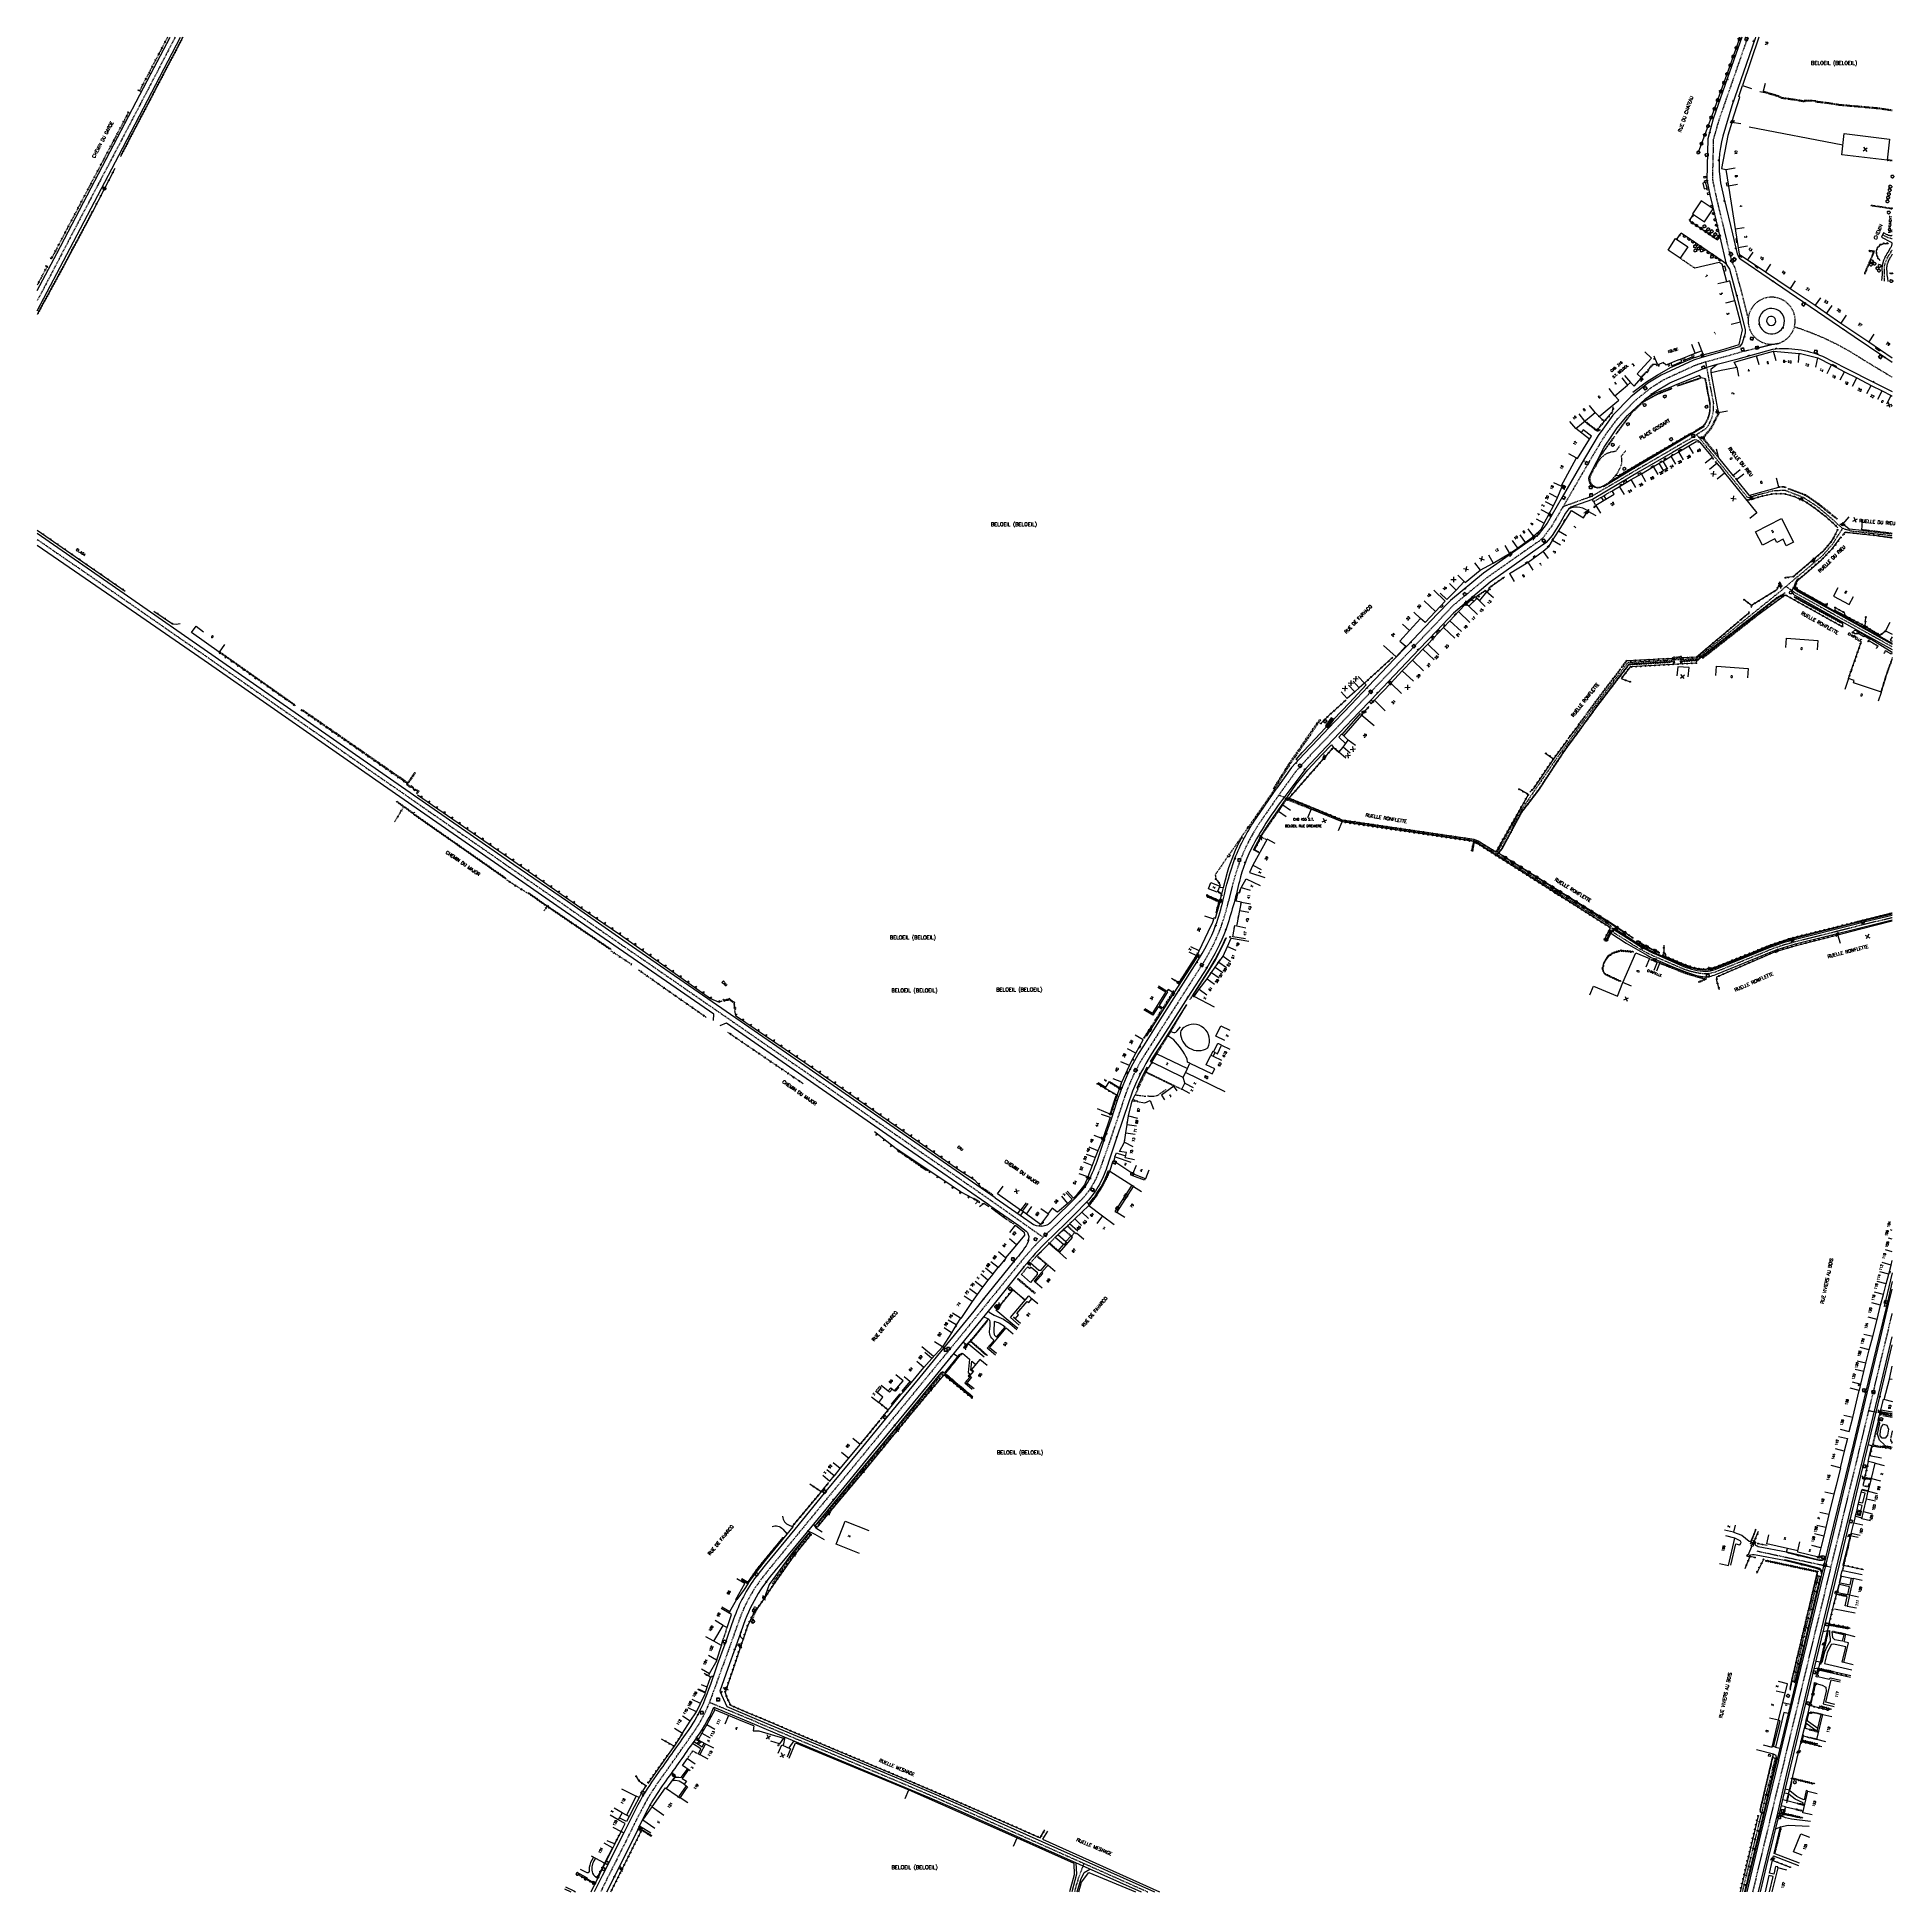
# Model space of a CAD drawing. Header units: millimetres. Extents: x 104000 to 105001, y 137000 to 138000.
import ezdxf
from ezdxf.enums import TextEntityAlignment as Align

# ---------------------------------------------------------------- set-up
doc = ezdxf.new("R2010")
doc.units = ezdxf.units.MM
doc.linetypes.add('DASHED', pattern=[0.75, 0.5, -0.25])
doc.layers.get('0').update_dxf_attribs({"linetype": 'CONTINUOUS'})
for name, color, linetype in [('W0001', 6, 'DASHED'), ('W0008', 7, 'CONTINUOUS'), ('W0100', 7, 'CONTINUOUS'), ('W0105', 7, 'CONTINUOUS'), ('W0112', 1, 'DASHED'), ('W0211', 2, 'CONTINUOUS'), ('W0220', 5, 'DASHED'), ('W0300', 7, 'CONTINUOUS'), ('W0302', 3, 'CONTINUOUS'), ('W0310', 3, 'CONTINUOUS'), ('W0322', 7, 'CONTINUOUS'), ('W0330', 7, 'CONTINUOUS'), ('W0334', 7, 'CONTINUOUS'), ('W0400', 7, 'CONTINUOUS'), ('W0420', 7, 'CONTINUOUS'), ('W0471', 7, 'CONTINUOUS'), ('W0980', 7, 'CONTINUOUS'), ('W0984', 7, 'CONTINUOUS'), ('W0989', 7, 'CONTINUOUS'), ('W0991', 7, 'CONTINUOUS'), ('W1102', 7, 'CONTINUOUS')]:
    doc.layers.add(name, color=color, linetype=linetype)
doc.styles.get("Standard").update_dxf_attribs({"font": 'romans.shx', "width": 0.85})

# ---------------------------------------------------------------- blocks, each defined once
blk = doc.blocks.new('t991o')
at = {"color": 0, "linetype": 'Continuous'}
for p, q in [((-1, 1), (1, -1)), ((-1, -1), (1, 1))]:
    blk.add_line(p, q, dxfattribs=at)
blk = doc.blocks.new('t322o')
at = {"color": 0, "linetype": 'Continuous'}
for radius in [0.25, 0.15]:
    blk.add_circle((0, 0), radius, dxfattribs=at)
blk = doc.blocks.new('T300')
for p, q in [((-0.8, 0.5), (-0.9, 0.3)), ((-0.9, 0.3), (-0.9, 0.2)), ((-0.9, 0.2), (-0.7, 0.1)), ((-0.7, 0.6), (-0.8, 0.5)), ((-0.8, -0.1), (-0.7, 0.1)), ((-0.6, 0.7), (-0.7, 0.6)), ((-0.7, 0.1), (-0.7, 0.1)), ((-0.5, 0.7), (-0.6, 0.7)), ((-0.3, 0.6), (-0.5, 0.7)), ((-0.3, 0.6), (-0.2, 0.7)), ((-0.2, 0.6), (-0.3, 0.6)), ((-0.2, 0.7), (-0.1, 0.8)), ((-0.1, 0.8), (0.1, 0.8)), ((0.1, 0.8), (0.2, 0.7)), ((0.2, 0.7), (0.3, 0.6)), ((0.3, 0.6), (0.4, 0.5)), ((0.5, 0.5), (0.3, 0.5)), ((0.4, 0.5), (0.4, 0.5)), ((0.6, 0.4), (0.5, 0.5)), ((0.6, 0.4), (0.7, 0.3)), ((0.7, 0.3), (0.7, 0.2)), ((0.7, 0.2), (0.7, 0.1)), ((0.7, 0.1), (0.7, -0.2)), ((-0.8, -0.2), (-0.8, -0.1)), ((-0.7, -0.3), (-0.8, -0.2)), ((-0.8, -0.2), (-0.8, -0.2)), ((-0.7, -0.4), (-0.7, -0.3)), ((-0.5, -0.5), (-0.7, -0.4)), ((-0.4, -0.5), (-0.5, -0.5)), ((-0.4, -0.5), (-0.3, -0.5)), ((-0.3, -0.5), (-0.3, -0.4)), ((-0.3, -0.6), (-0.3, -0.5)), ((-0.3, -0.5), (-0.3, -0.5)), ((-0.2, -0.7), (-0.3, -0.6)), ((-0.1, -0.8), (-0.2, -0.7)), ((0.1, -0.8), (-0.1, -0.8)), ((0.2, -0.7), (0.1, -0.8)), ((0.3, -0.5), (0.2, -0.5)), ((0.3, -0.6), (0.2, -0.7)), ((0.2, -0.7), (0.2, -0.7)), ((0.5, -0.4), (0.3, -0.5)), ((0.3, -0.5), (0.3, -0.6)), ((0.3, -0.5), (0.3, -0.5)), ((0.6, -0.3), (0.5, -0.4)), ((0.7, -0.2), (0.6, -0.3)), ((0.6, -0.3), (0.6, -0.3))]:
    blk.add_line(p, q)
blk = doc.blocks.new('t310o')
at = {"color": 0, "linetype": 'Continuous'}
for centre, start, end in [((-0.5, 0.4), 216.8699, 323.1304), ((0.5, -0.4), 36.8699, 143.1303)]:
    blk.add_arc(centre, 0.625, start, end, dxfattribs=at)
blk = doc.blocks.new('T400')
for p, q in [((-0.15, 0.3), (0.15, 0.3)), ((-0.15, -0.25), (-0.15, 0.3)), ((-0.15, 0.15), (0.15, 0.15)), ((-0.15, 0), (0.15, 0)), ((0.15, 0.3), (0.15, -0.25)), ((-0.15, -0.15), (0.15, -0.15)), ((-0.15, -0.25), (-0.15, -0.3)), ((-0.15, -0.3), (0.15, -0.3)), ((0.15, -0.3), (0.15, -0.25))]:
    blk.add_line(p, q)
blk = doc.blocks.new('T420')
for p, q in [((0.7, 0.7), (-0.8, 0.7)), ((-0.8, 0.7), (-0.8, -0.8)), ((0.7, 0.7), (0.7, -0.8)), ((0.7, -0.8), (-0.8, -0.8))]:
    blk.add_line(p, q)
blk.add_ellipse((0, 0), major_axis=(-0.53, 0.53), ratio=1, start_param=3.926991, end_param=10.210176)
blk = doc.blocks.new('T471')
for p, q in [((-0.333334, 0.333334), (-0.333334, -0.333334)), ((-0.333334, 0.333334), (0.333334, 0.333334)), ((-0.333334, 0), (0, 0)), ((0.500001, 0.500001), (1.000002, 1.000002)), ((-0.500001, -0.500001), (-1.000002, -1.000002)), ((-0.333334, -0.333334), (0.333334, -0.333334))]:
    blk.add_line(p, q)
blk.add_ellipse((0, 0), major_axis=(0.471405, 0.471405), ratio=1, start_param=5.4977871438, end_param=11.780972451)
blk = doc.blocks.new('t112o')
at = {"color": 0, "linetype": 'Continuous'}
for p, q in [((-0.5, 0.5), (0.5, 0.5)), ((-0.5, -0.5), (-0.5, 0.5)), ((0.5, 0.5), (0.5, -0.5)), ((0.5, -0.5), (-0.5, -0.5))]:
    blk.add_line(p, q, dxfattribs=at)
blk = doc.blocks.new('t211o')
at = {"color": 0, "linetype": 'Continuous'}
for p, q in [((-0.3, 0.5), (-0.3, 0)), ((0, 1), (0, 0)), ((0.3, 0.5), (0.3, 0))]:
    blk.add_line(p, q, dxfattribs=at)
blk = doc.blocks.new('t220o')
at = {"color": 0, "linetype": 'Continuous'}
for p, q in [((-0.25, 0.25), (0.25, 0.25)), ((-0.25, -0.25), (0.25, -0.25))]:
    blk.add_line(p, q, dxfattribs=at)

msp = doc.modelspace()

# ---------------------------------------------------------------- linework, layer by layer
at = {"layer": 'W0001'}
for p, q in [((104514.9, 137372.2), (104542.2, 137353)), ((104927, 137183.8), (104967, 137175.2)), ((104387.2, 137091.8), (104362.4, 137102.1))]:
    msp.add_line(p, q, dxfattribs=at)
for points in [[(104074.3, 138000), (104062.9, 137978), (104051.3, 137955.8), (104040.5, 137935.2), (104032.5, 137920), (104020.8, 137897.8), (104005.8, 137869), (104000, 137858)], [(104922, 138000), (104914.1, 137977.2), (104906.4, 137955.1), (104903.5, 137944.9), (104903, 137923.5), (104904.6, 137915.8), (104906.2, 137909.1), (104910, 137893.1), (104913.4, 137878.8), (104915, 137876.1), (104919.1, 137861), (104922.5, 137847.4)], [(104938, 137834.9), (104919.5, 137830.5), (104908.9, 137827.5), (104898.3, 137824.6), (104893.8, 137823.1), (104876.8, 137815.3), (104869.9, 137811), (104861.2, 137804), (104851.7, 137794.2), (104846.3, 137787), (104844, 137783.6), (104841.7, 137779.8), (104836.7, 137771.4), (104824.6, 137750.5), (104816.4, 137736.5), (104811.2, 137729.5), (104781.4, 137708.6), (104763.8, 137694.1), (104757, 137687), (104740.4, 137669.6), (104733.9, 137662.8), (104719.6, 137647.8), (104710.4, 137638.1), (104701.7, 137628.9), (104689.2, 137615.9), (104684.9, 137611.4), (104678.6, 137604.3), (104670.7, 137593.4)], [(104902.6, 137775.8), (104894.5, 137785.7)], [(104000, 137729.2), (104005.5, 137725.4), (104024.7, 137712.2), (104048.8, 137695.5), (104076.3, 137676.4), (104088.2, 137668.2), (104098.6, 137660.9), (104115.2, 137649.4), (104137.7, 137633.7), (104152.6, 137623.4), (104170, 137611.2), (104182.9, 137602.2), (104195, 137593.9), (104212, 137582), (104227.9, 137571), (104240.1, 137562.6), (104251.8, 137554.4), (104266, 137544.6), (104280.5, 137534.6), (104291.7, 137526.8), (104303.9, 137518.3), (104315.9, 137510), (104329.6, 137500.6), (104343, 137491.3), (104358, 137480.9), (104373.8, 137470), (104385.7, 137461.7), (104399.6, 137452.1), (104411.7, 137443.8), (104427.7, 137432.7), (104443.1, 137422), (104454.1, 137414.3), (104462.9, 137408.2), (104476.9, 137398.5), (104495.6, 137385.6), (104505.2, 137379), (104514.9, 137372.2)], [(104387.2, 137091.8), (104409, 137082.6), (104463.7, 137059.7), (104481.3, 137052.2), (104497, 137045.3), (104598.6, 137000)]]:
    msp.add_lwpolyline(points, dxfattribs=at)
at = {"layer": 'W0001', "flags": 128}
for points in [[(105000, 137891.3), (104999.6, 137891.4), (104997.4, 137892), (104994.7, 137893.5)], [(104995.8, 137868.5), (104995.8, 137870.8), (104995.8, 137872.6), (104995.7, 137875.2), (104995.8, 137877), (104996.7, 137879.7), (104997.8, 137882), (104999.2, 137884.1), (105000, 137885.6)], [(104976.9, 137734), (104973.1, 137735.2), (104965.5, 137742), (104959.5, 137747), (104952.1, 137751.8), (104942.1, 137755.7), (104935.4, 137755.3), (104922.1, 137751.7), (104902.6, 137775.8)], [(104973.1, 137735.2), (104968, 137727), (104962.5, 137720.6), (104948, 137708.4), (104938.7, 137700.5), (104923.6, 137688.3), (104894.4, 137664.9), (104857.4, 137662.8), (104835.1, 137633.4), (104818.4, 137610.3), (104799.4, 137582.5), (104786.6, 137559.7)], [(104976.9, 137734), (104984.8, 137733.1), (104993.1, 137732.1), (105000, 137731.3)], [(104942.6, 137703.9), (104947.6, 137700.5), (104983.2, 137680.7), (105000, 137671.4)], [(104924.8, 137000), (104929.3, 137018.5), (104935.2, 137043.2), (104940.3, 137064.3), (104949.6, 137102.9), (104955, 137125.6), (104965.1, 137167.4), (104989.6, 137268.8), (105000, 137312)], [(105000, 137257.2), (104987.3, 137259.3)], [(104564.2, 137015.4), (104561.1, 137007), (104559.1, 137000)]]:
    msp.add_lwpolyline(points, dxfattribs=at)
at = {"layer": 'W0001'}
msp.add_lwpolyline([(104944.6, 137838.9, 25.621543), (104943.2, 137837.5, 0.03903)], format="xyb", close=True, dxfattribs=at)
for points in [[(104947.2, 137843.8, -0.065605), (104982.6, 137827.2), (105000, 137816.7)], [(104899.3, 137824.8), (104903.6, 137802.3, -0.203313), (104899.4, 137788.9), (104890.5, 137783.2), (104880.7, 137777.5), (104863.3, 137767.4), (104851.7, 137760.5), (104837.6, 137752.3), (104822.5, 137746.9)], [(104670.7, 137593.4), (104659.6, 137577.4, 0.057765), (104648.4, 137556.1, 0.031838), (104642.2, 137534.2, -0.027987), (104638, 137520, -0.055261), (104627.7, 137499.6), (104618, 137484.4), (104605.4, 137464.6), (104599, 137454.5, 0.03475), (104591.8, 137442.2, 0.038266), (104585.1, 137425.4), (104581.9, 137415.8), (104579.2, 137407.8), (104575.8, 137397.9, -0.026575), (104571, 137385.1), (104570.6, 137384.2, -0.084674), (104561.9, 137372.2), (104550, 137360.4, 0.042383), (104528.6, 137337.7), (104526.5, 137335.1), (104512.4, 137317.8), (104507.2, 137311.3), (104499.8, 137302.2), (104490.9, 137291.3), (104478, 137275.6), (104459.4, 137253), (104445.6, 137236.1), (104426.5, 137213), (104410.7, 137193.7), (104394.8, 137174.3), (104390.1, 137168.4, 0.078076), (104378.2, 137146), (104373.4, 137132.6), (104369.4, 137121.4, -0.009718), (104361.6, 137100.1, -0.051821), (104353.7, 137085.9, -0.002473), (104338.6, 137064.5, 0.026088), (104329.1, 137050.4, 0.014464), (104318.9, 137030.5), (104307.3, 137007.3), (104303.7, 137000, 0.052302)]]:
    msp.add_lwpolyline(points, format="xyb", dxfattribs=at)
at = {"layer": 'W0001', "flags": 128}
msp.add_lwpolyline([(104669.3, 137591.4), (104703.3, 137577.5), (104708.6, 137576.7), (104774.5, 137566.9), (104786.7, 137559.6), (104815.2, 137541.6), (104848.1, 137521), (104849.9, 137517.2), (104858.5, 137511.8, 0.044778), (104872.4, 137504.2), (104886.9, 137497.9, 0.078335), (104899.3, 137495.1, 0.076864), (104905, 137496.2), (104935.2, 137508.5, -0.02628), (104947.4, 137512.3), (104980.3, 137520.6), (104985.8, 137522), (105000, 137525.4)], format="xyb", dxfattribs=at)
at = {"layer": 'W0008'}
for p, q in [((104364.6, 137473.2), (104364.4, 137469.9)), ((104368.1, 137467.1), (104371.5, 137468.5))]:
    msp.add_line(p, q, dxfattribs=at)
for points in [[(104000, 137863.4), (104010.5, 137883.5), (104041.3, 137942.2), (104061.3, 137980.3), (104071.6, 138000)], [(104000, 137852.5), (104017.7, 137886.3), (104043.9, 137936.3), (104077.2, 138000)], [(104918.8, 138000), (104911.2, 137978.2), (104903.5, 137956), (104900.5, 137945.3), (104900, 137923.2), (104901.7, 137915.1), (104903.3, 137908.4), (104907.1, 137892.4), (104910.5, 137877.6), (104912.2, 137874.9), (104916.2, 137860.2), (104920.7, 137842.5), (104920.6, 137840.5), (104919.1, 137835.1), (104917.7, 137833.1), (104908.1, 137830.4), (104897.4, 137827.4), (104892.8, 137825.9), (104875.3, 137817.9), (104868.2, 137813.5), (104859.1, 137806.2), (104849.4, 137796.2), (104843.9, 137788.7), (104841.5, 137785.2), (104839.1, 137781.4), (104834.1, 137772.9), (104822, 137752), (104813.9, 137738.1), (104809.1, 137731.7), (104779.6, 137711), (104761.8, 137696.3), (104754.8, 137689.1), (104738.2, 137671.7), (104731.7, 137664.9), (104717.5, 137649.9), (104708.2, 137640.2), (104699.5, 137631), (104687, 137618), (104682.7, 137613.4), (104676.2, 137606.2), (104668.3, 137595.1)], [(104910.5, 137877.6), (104909.1, 137878.8), (104886.1, 137894.4)], [(104890.7, 137901.2), (104905.8, 137890.8), (104907.1, 137892.4)], [(104902.3, 137819.3), (104902.3, 137821.3), (104905.5, 137823.8)], [(104516.4, 137374.3), (104508.9, 137379.4), (104488.4, 137393.6), (104413.8, 137445.4), (104363.9, 137479.9), (104313.4, 137514.8), (104285.8, 137534), (104257, 137553.8), (104192.3, 137598.8), (104096, 137665.8), (104046.9, 137699.9), (104000, 137732.5)], [(104364.7, 137473.2), (104310.8, 137510.5), (104282.4, 137530.1), (104255.3, 137548.9), (104186.6, 137596.6), (104092.3, 137662.3), (104043, 137696.4), (104000, 137726)], [(104946.8, 137703), (104948.1, 137701.8), (104949.1, 137701.2), (105000, 137672.8)], [(104947.1, 137699.3), (104981.4, 137680.2), (105000, 137669.9)], [(104371.5, 137468.5), (104414.5, 137438.7), (104466.8, 137402.4), (104483, 137391.3), (104509, 137373.4), (104512.4, 137370.9), (104513.5, 137370.1)], [(104387.7, 137093.2), (104409.6, 137084), (104464.2, 137061.1), (104481.9, 137053.6), (104497.7, 137046.7), (104602.3, 137000)], [(104386.6, 137090.4), (104402.6, 137083.6), (104463.2, 137058.3), (104480.8, 137050.9), (104496.5, 137044), (104595, 137000)], [(104559.8, 137015.7), (104560.3, 137009.6), (104557.7, 137000)], [(104560.6, 137000), (104562.5, 137006.6), (104564.3, 137010.5), (104567.4, 137012.3)]]:
    msp.add_lwpolyline(points, dxfattribs=at)
for points in [[(104926.2, 138000), (104926, 137999.4), (104913.4, 137963.1), (104908.6, 137946.7, 0.10818), (104907.4, 137921.6), (104909.4, 137912.8), (104913.8, 137894.1), (104916.4, 137883.3, 0.21152), (104918.3, 137880.4), (104933.6, 137870), (104951.8, 137857.6), (104979.5, 137838.7), (104995.5, 137827.8), (105000, 137824.8)], [(104898.3, 137790.3), (104898.4, 137790), (104871.6, 137774), (104860.7, 137767.4), (104849.7, 137760.9), (104844.3, 137757.6), (104844, 137758), (104842.3, 137757, -0.564092), (104836.7, 137763.5), (104844.7, 137779), (104848.8, 137785.1), (104851.7, 137789.4), (104857.2, 137796), (104866.8, 137804.9), (104871.7, 137808.6), (104880, 137813.7), (104899.4, 137822), (104905.5, 137823.8), (104916.9, 137826.7), (104935.5, 137831.8, -0.133184), (104962.3, 137828), (104975, 137821.6), (104990.2, 137813.9), (105000, 137809)], [(104896.3, 137781.7, 0.368401), (104892.6, 137782.6), (104881.5, 137776.2), (104864.1, 137766), (104852.5, 137759.2), (104838.3, 137750.8), (104828.6, 137747.4), (104826.7, 137746.7), (104825.4, 137745.6), (104823.9, 137743.4), (104820.9, 137738.2), (104816.6, 137731.4), (104813.4, 137727.5), (104783.2, 137706.2), (104763.4, 137689.4), (104754.4, 137679.9), (104745, 137670.1), (104734.8, 137659.5), (104718.8, 137642.6), (104712.5, 137636), (104702.2, 137625.2), (104691.7, 137614.2), (104683.9, 137605.8), (104672.5, 137590.6)], [(104516.4, 137374.3), (104527.6, 137366.5), (104535.8, 137360.7, 0.17055), (104541.4, 137359, 0.200189), (104546.9, 137361.6), (104559.8, 137374.4, 0.083772), (104567.9, 137385.4), (104568.2, 137386.3, 0.026818), (104573, 137398.8), (104576.3, 137408.7), (104579, 137416.8), (104582.2, 137426.3, -0.038212), (104589.1, 137443.5, -0.034627), (104596.5, 137456.1), (104602.8, 137466.2), (104615.4, 137486.1), (104625.1, 137501.3, 0.05525), (104635.2, 137521, 0.027888), (104639.3, 137534.9, -0.031859), (104645.6, 137557.2, -0.057892), (104657.2, 137579.1), (104668.3, 137595.1)], [(104672.5, 137590.6, 0.041618), (104655.4, 137564.4, 0.064435), (104648, 137544.8, -0.025497), (104640.7, 137518.8, -0.052808), (104630.4, 137498.3), (104620.3, 137482.5), (104609.9, 137466.1), (104600.7, 137451.8), (104597.6, 137446.6, 0.052151), (104588.6, 137426.5), (104585.1, 137416), (104582, 137407), (104577.5, 137393.5, -0.040178), (104573.4, 137383, -0.063701), (104566.8, 137373.2, -0.017682), (104552.6, 137358.8, 0.011503), (104538, 137344.2, 0.0129), (104525.9, 137329.6), (104515.8, 137317.1), (104502.2, 137300.4), (104492.6, 137288.6), (104482.3, 137275.9), (104462.2, 137251.5), (104449.2, 137235.8), (104429.2, 137211.4), (104414.3, 137193.3), (104399.6, 137175.5, 0.027837), (104389.9, 137162.8, 0.058029), (104381.7, 137146.7), (104379.3, 137140), (104376.4, 137131.9), (104372.3, 137120.5), (104368, 137108.3), (104371.7, 137099.9), (104387.7, 137093.2)], [(104848.3, 137516.9), (104856.6, 137511.5), (104867.8, 137505), (104870, 137503.9), (104882.5, 137498.4), (104889, 137495.9, 0.053973), (104897.8, 137493.5, 0.134723), (104904.8, 137494.7), (104935.6, 137507.2), (104940.8, 137509), (104947.8, 137511.1), (104982.7, 137519.9), (105000, 137524.2)], [(104849.8, 137519), (104859.2, 137512.9, 0.044803), (104872.9, 137505.4), (104887.4, 137499, 0.077746), (104899.4, 137496.3, 0.075582), (104904.5, 137497.4), (104934.7, 137509.6, -0.026321), (104947.1, 137513.5), (104980, 137521.8), (104985.4, 137523.2), (105000, 137526.7)], [(104513.5, 137370.1), (104529.1, 137359.3), (104532.2, 137357, -0.233991), (104534.5, 137353.4, -0.131527), (104533, 137348.3, -0.025706), (104526.3, 137339.7), (104510.1, 137319.7), (104504.8, 137313.1), (104497.5, 137304.1), (104488.6, 137293.2), (104475.7, 137277.5), (104457.1, 137254.9), (104443.3, 137238), (104424.2, 137214.9), (104408.3, 137195.6), (104408.3, 137195.6), (104408.3, 137195.6), (104408.3, 137195.6), (104392.4, 137176.2), (104387.7, 137170.3, 0.078138), (104375.4, 137147), (104370.6, 137133.6), (104366.6, 137122.4, -0.009701), (104358.9, 137101.3, -0.051676), (104351.2, 137087.6, -0.00247), (104336.2, 137066.3, 0.026109), (104326.5, 137051.9, 0.014481), (104316.2, 137031.8), (104304.6, 137008.6), (104300.3, 137000, 0.052291)], [(104307, 137000), (104311.1, 137008.1), (104323.7, 137033.4, -0.050182), (104338.1, 137058.6, 0.003234), (104353.2, 137079.9, 0.048553), (104363.2, 137096.2), (104364.7, 137099.5), (104386.6, 137090.4)]]:
    msp.add_lwpolyline(points, format="xyb", dxfattribs=at)
at = {"layer": 'W0008', "flags": 128}
for points in [[(105000, 137893.1), (104999.8, 137893.1), (104999.5, 137893), (104999.3, 137893), (104999, 137893), (104998.8, 137893), (104998.5, 137893.1), (104998.2, 137893.1), (104998, 137893.2), (104997.8, 137893.3), (104997.5, 137893.4), (104997.3, 137893.5), (104995.2, 137894.6), (104994.2, 137892.3), (104999, 137889.7), (104999.3, 137889.6), (104999.4, 137889.5), (104999.6, 137889.3), (104999.7, 137889.1), (104999.7, 137888.8), (104999.7, 137888.5), (104999.7, 137888.3), (104999.6, 137888), (104999.5, 137887.7), (104999.5, 137887.5), (104999.4, 137887.2), (104999.3, 137887), (104999.2, 137886.7), (104999.1, 137886.5), (104998.9, 137886.3), (104997.6, 137884), (104997.5, 137883.9), (104997.3, 137883.7), (104997.2, 137883.5), (104997.1, 137883.3), (104996.9, 137883.1), (104996.8, 137882.8), (104996.7, 137882.6), (104996.6, 137882.4), (104996.4, 137882.2), (104996.3, 137882), (104996.2, 137881.8), (104996.1, 137881.6), (104996, 137881.4), (104995.9, 137881.1), (104995.8, 137880.9), (104995.7, 137880.7), (104995.6, 137880.4), (104995.5, 137880.2), (104995.4, 137880), (104995.3, 137879.7), (104995.2, 137879.5), (104995.1, 137879.2), (104995.1, 137879), (104995, 137878.8), (104994.9, 137878.5), (104994.8, 137878.3), (104994.8, 137878), (104994.7, 137877.8), (104994.7, 137877.5), (104994.6, 137877.3), (104994.6, 137877), (104994.5, 137876.8), (104994.5, 137876.5), (104994.5, 137876.2), (104994.4, 137876), (104994.4, 137875.7), (104994.4, 137875.5), (104994.4, 137875.2), (104994.4, 137875), (104994.4, 137874.7), (104994.4, 137874.4), (104994.4, 137874.2), (104994.5, 137873.9), (104994.5, 137872.2), (104994.3, 137870.3), (104994.1, 137868.8)], [(105000, 137883), (104999.3, 137881.9), (104999.2, 137881.7), (104999, 137881.5), (104998.9, 137881.3), (104998.7, 137881.1), (104998.6, 137880.9), (104998.5, 137880.6), (104998.4, 137880.4), (104998.2, 137880.2), (104998.1, 137879.9), (104998, 137879.7), (104997.9, 137879.5), (104997.8, 137879.3), (104997.7, 137879), (104997.6, 137878.8), (104997.6, 137878.6), (104997.5, 137878.3), (104997.4, 137878.1), (104997.3, 137877.9), (104997.3, 137877.6), (104997.2, 137877.4), (104997.1, 137877.2), (104997.1, 137876.9), (104997, 137876.7), (104997, 137876.5), (104997, 137876.2), (104996.9, 137876), (104996.9, 137875.8), (104996.9, 137875.5), (104996.9, 137875.3), (104997, 137873.4), (104997.1, 137872), (104997.4, 137870.1), (104997.6, 137868.3)], [(104921.7, 137000), (104929.3, 137031.7), (104938.8, 137070.9), (104938.9, 137071.2), (104948.9, 137113.1), (104954.1, 137134.4), (104963, 137171.4), (104967.3, 137189.2), (104980, 137241.8), (104986.5, 137268.9), (104993.7, 137298.5), (104998, 137316.8), (105000, 137324.9)], [(104927.9, 137000), (104932.2, 137017.8), (104938.2, 137042.5), (104943.2, 137063.6), (104952.5, 137102.2), (104957.9, 137124.9), (104968, 137166.7), (104992.5, 137268.1), (105000, 137299.2)]]:
    msp.add_lwpolyline(points, dxfattribs=at)
at = {"layer": 'W0008'}
msp.add_lwpolyline([(104939.2, 137841.5, 21.04072), (104938.1, 137840.8, 0.047527)], format="xyb", close=True, dxfattribs=at)
at = {"layer": 'W0008', "flags": 128}
for points in [[(104963.9, 137179.6, -0.257588), (104960.4, 137178.7), (104949.1, 137181.4), (104944, 137182.7), (104943, 137183.1), (104927.7, 137186, -0.144018), (104925.6, 137188)], [(104962.2, 137172.6, 0.118845), (104961.4, 137173.9), (104961.2, 137174, 0.078795), (104959, 137174.9), (104951.3, 137176.8), (104942, 137179), (104941.9, 137178.7), (104926.6, 137181.5, 0.139151), (104922.6, 137181.4)]]:
    msp.add_lwpolyline(points, format="xyb", dxfattribs=at)
at = {"layer": 'W0100'}
for p, q in [((104893.8, 137829.7), (104891.9, 137834.3)), ((104870.2, 137827), (104866.5, 137830.4)), ((104872.2, 137826.7), (104871.7, 137828)), ((104884.9, 137826.1), (104881.7, 137824.8)), ((104906.3, 137797.6), (104911.2, 137798.5)), ((104835.9, 137744.5), (104840.1, 137742.1)), ((104840.2, 137747.7), (104840.3, 137747.6)), ((104840.2, 137747.5), (104840.3, 137747.6)), ((104840.2, 137747.5), (104842.7, 137743.4)), ((104793.6, 137710.9), (104796.1, 137706.6)), ((104759.8, 137696.8), (104756.2, 137700.3)), ((104608.3, 137485.1), (104604.1, 137487.7)), ((104601.2, 137473.6), (104597, 137476.2)), ((104315.3, 137042.6), (104313.1, 137038.8))]:
    msp.add_line(p, q, dxfattribs=at)
for points in [[(104928, 138000), (104919.3, 137974), (104924.1, 137972.4)], [(104918.3, 137953.3), (104913.5, 137954.1), (104911.4, 137947), (104907.9, 137929.2), (104910.2, 137928.8), (104911.7, 137919.8), (104916.9, 137886.5), (104917.5, 137883.1), (104931.6, 137873.6), (104944.9, 137864.5), (104958.4, 137855.5), (104964.5, 137851.2), (104972.3, 137845.9), (104987.3, 137835.8), (105000, 137827.1)], [(104895.3, 137835.7), (104898, 137828.8), (104908.1, 137831.4), (104917.4, 137834.3), (104919.2, 137842.2), (104918.1, 137846.6), (104915.1, 137858), (104912.4, 137868.7), (104910.7, 137868.2), (104908.3, 137877.7), (104906.6, 137878.6), (104893.5, 137875.5)], [(104759.8, 137696.8), (104764.8, 137701.9), (104769.2, 137706.5), (104769.8, 137706), (104777.9, 137712.7), (104784.8, 137716.5), (104793.7, 137721.6), (104798, 137724.6), (104802.1, 137727.6), (104806.5, 137730.8), (104810.8, 137735), (104812.4, 137738), (104815, 137743), (104817.3, 137747.4), (104819.5, 137751.9), (104822.1, 137757.7), (104821.4, 137758), (104829.8, 137773.2), (104830.3, 137772.9), (104836.8, 137783.3), (104829.4, 137789.1), (104832.4, 137791.6), (104839.9, 137797.7), (104842, 137795.6), (104852.5, 137804.4), (104850.5, 137806.7), (104857.3, 137812.5), (104858.8, 137813.8), (104860.9, 137811.9), (104864.7, 137816.3), (104862.4, 137818.5), (104870.2, 137827)], [(104877.9, 137823.2), (104877.8, 137823.8), (104877, 137824.1), (104876.6, 137824.6), (104873.6, 137823.4), (104872.2, 137826.7)], [(104877.9, 137823.3), (104881.7, 137824.8)], [(104884.9, 137826.1), (104893.8, 137829.7)], [(104910.6, 137821), (104916.1, 137822.2), (104914.7, 137824.8), (104926.8, 137828.3), (104935.9, 137830.8), (104949.8, 137829.5), (104950.5, 137829.5), (104959.9, 137827.1), (104967.2, 137823.3), (104974.2, 137819.7), (104980.8, 137816.3), (104988.6, 137812.3), (104994.5, 137809.3), (104999.3, 137806.8), (105000, 137806.5)], [(104902.3, 137819.3), (104907.7, 137820.5)], [(104906.3, 137797.6), (104902.3, 137819.3)], [(104840.2, 137747.7), (104850, 137753.6), (104848.9, 137755.4), (104853, 137757.8), (104859.2, 137761.5), (104864.7, 137764.7), (104871.3, 137768.5), (104874.4, 137770.3), (104876.5, 137771.5), (104880.7, 137774.1), (104884.9, 137776.5), (104890.3, 137779.7), (104894.3, 137782), (104896.3, 137781.7), (104898.6, 137778.9)], [(104898.6, 137778.9), (104903, 137773.4), (104899.1, 137770.3)], [(104905.1, 137778.1), (104906.3, 137773.3), (104914, 137763.8), (104917.9, 137767)], [(104901.5, 137767.2), (104905.4, 137770.3), (104906.3, 137769.1), (104906.6, 137768.9), (104909.6, 137765.2), (104927, 137743.6), (104923.1, 137740.5)], [(104793.6, 137710.9), (104803.7, 137717), (104811.7, 137722.9), (104815.1, 137725.6), (104816.9, 137728.7), (104820, 137733.7), (104827.1, 137744.9), (104833.6, 137740.8), (104835.9, 137744.7)], [(104970.6, 137703.1), (104968.2, 137698.7), (104976.7, 137694.1), (104979.1, 137698.5)], [(104785, 137697.7), (104781.2, 137700.9), (104777.4, 137696.4), (104777.3, 137696.3), (104776, 137697.4), (104771.7, 137693.2), (104770.1, 137694.5), (104766.1, 137690.3), (104761.5, 137685.4), (104758.1, 137681.8), (104749.6, 137672.8), (104747, 137670.1), (104741.3, 137664.2), (104735.8, 137658.4), (104729.6, 137651.7), (104720.8, 137642.5), (104726.6, 137636.9)], [(104752.8, 137701.8), (104759, 137696), (104753.8, 137690.4), (104748.1, 137684.4), (104745.7, 137686.6), (104739.7, 137680.1), (104734.6, 137674.4), (104737.7, 137671.7), (104732.5, 137665.9), (104725.7, 137672.1)], [(104998.6, 137684.4), (104996.4, 137679.9), (105000, 137678.1)], [(104100.9, 137672.6), (104098, 137668.5), (104083.2, 137679), (104085.7, 137682.4), (104089.7, 137679.4)], [(104942.6, 137671), (104943, 137676), (104959.9, 137674.7), (104959.5, 137669.7)], [(104712.1, 137655.4), (104715.4, 137651.7), (104712.6, 137649.2), (104710.2, 137647), (104706.2, 137643.4), (104702.9, 137647.1)], [(104890, 137655.1), (104890.4, 137660.1), (104884.3, 137660.6), (104883.8, 137655.7)], [(104904.9, 137655.9), (104905.3, 137660.9), (104922.2, 137659.6), (104921.9, 137654.6)], [(104705.4, 137611.3), (104701.6, 137614.6), (104704, 137617.3), (104706.6, 137621), (104704.3, 137623.3), (104714.1, 137634.5), (104720.6, 137628.9)], [(104673.2, 137579.7), (104669.1, 137582.6), (104671.5, 137586.1), (104675.6, 137583.3)], [(104701.5, 137572.3), (104703.4, 137576.9), (104686.7, 137583.8), (104684.8, 137579.2)], [(104667.4, 137565.3), (104663, 137567.7), (104655.3, 137553.6), (104653.5, 137549.7), (104661.8, 137547)], [(104651.4, 137513.9), (104644.5, 137515), (104645.6, 137521.1), (104646.7, 137520.9), (104646.8, 137521.6), (104648.3, 137529.2), (104649.2, 137533.7), (104646.2, 137534.2), (104647.3, 137538.9), (104648.2, 137538.6), (104649, 137541.5), (104649.2, 137541.8), (104651.6, 137546.3), (104659.3, 137542.6)], [(104620.7, 137506.9), (104625.2, 137504.8), (104626.4, 137507.4), (104632.9, 137521.1), (104633.5, 137522.4), (104634.2, 137524.5), (104629.4, 137526.1)], [(104972, 137511.3), (104970.7, 137516.1), (104983, 137519.3), (105000, 137523.6)], [(104634.6, 137477.1), (104623.6, 137482.8), (104626.4, 137486.7), (104630.6, 137492.3), (104633, 137495.7), (104635, 137498.6), (104636.9, 137501.3), (104639.3, 137504.6), (104641.6, 137509.8), (104643.6, 137514.2), (104643.8, 137514.2), (104653.1, 137512.6)], [(104837, 137483.6), (104838.9, 137488.3), (104851.8, 137483), (104854.8, 137490.3), (104861.8, 137506.4), (104869.1, 137503.2), (104867.1, 137498.6)], [(104871.7, 137496.9), (104873.5, 137501.5), (104874.6, 137501.1), (104872.8, 137496.4)], [(104601.2, 137473.6), (104608.3, 137485.1)], [(104640.2, 137459), (104635.3, 137461.4), (104638, 137467), (104642.9, 137464.6)], [(104571.9, 137436.5), (104576.1, 137433.9), (104578, 137436.9), (104583.6, 137433.5), (104584.6, 137436.6), (104588.8, 137445.5), (104589.9, 137448), (104592.2, 137452.2), (104596.2, 137459.5), (104591.8, 137461.9)], [(104617.7, 137439.1), (104620, 137444), (104621.4, 137446.9), (104633.4, 137441.1), (104634.7, 137443.8), (104630.1, 137446), (104632.6, 137451.2), (104633.9, 137450.6), (104634.9, 137452.6), (104636.2, 137451.9), (104638.4, 137456.6), (104642.9, 137454.4)], [(104621.4, 137430.5), (104617, 137432.8), (104618.7, 137436.1), (104618.6, 137436.2), (104618.7, 137436.3), (104617.7, 137439.1), (104600.8, 137447.3), (104603.6, 137451.9), (104620, 137444)], [(104614.4, 137432), (104612.7, 137434.5), (104606.1, 137429.6), (104607.7, 137427.1)], [(104640.4, 137431.3), (104619, 137441.8)], [(104591.4, 137394.7), (104586.5, 137395.8), (104587.2, 137398.7), (104583.4, 137399.2), (104586.1, 137404.2), (104586.8, 137409.2), (104587.6, 137413.8), (104588.3, 137418.4), (104588.3, 137418.4), (104590.3, 137426.5), (104590.3, 137426.6), (104592.3, 137426.3), (104592.3, 137426.7), (104592.9, 137426.6), (104592.9, 137426.2), (104597, 137425.5), (104600, 137426.7), (104601.8, 137422)], [(104573.6, 137419.4), (104578.3, 137417.8), (104574.4, 137406.1), (104571.7, 137399.6), (104570.3, 137395.9), (104568.7, 137391.6), (104566.4, 137385.5), (104566.4, 137385.4), (104564.6, 137381.3), (104560, 137375.5), (104558.6, 137374.1), (104555.2, 137377.8)], [(104599.3, 137389.1), (104597.5, 137384.5), (104590.6, 137387.2), (104580.3, 137394), (104581.1, 137396.3), (104589.5, 137393.4)], [(104533, 137371.6), (104530.1, 137367.5), (104517.7, 137376.4), (104520.6, 137380.5)], [(104554.4, 137377.1), (104557.9, 137373.5), (104555.6, 137371.2), (104549.9, 137366.5), (104549.8, 137366.6), (104549.7, 137366.6), (104547.1, 137368.6)], [(104586.2, 137363.6), (104581.9, 137366.3), (104591, 137380.4), (104595.2, 137377.7)], [(104541, 137368.5), (104545.1, 137365.6), (104540.9, 137359.9), (104533.2, 137365.5), (104531.1, 137367.1), (104534.1, 137371.1)], [(104561, 137356.3), (104556.5, 137360.2), (104559.4, 137362.9), (104563.1, 137366.5), (104566.8, 137370.1), (104574.2, 137364.5), (104580.5, 137359.9)], [(104524.2, 137355.5), (104527.3, 137359.5), (104532, 137355.8), (104532.2, 137354.1), (104527.9, 137348.9), (104527.9, 137348.8), (104522, 137341.9), (104522.1, 137341.8), (104522, 137341.8), (104522.1, 137341.7), (104518, 137336.6), (104517.9, 137336.6), (104515.2, 137333.2), (104515.1, 137333.1), (104512.4, 137329.9), (104512.5, 137329.8), (104509.6, 137326.1), (104506.6, 137322.1), (104503.9, 137318.4), (104497.9, 137309.2), (104497.7, 137309.4), (104495.4, 137305.7), (104492.9, 137301.4), (104487.9, 137293.9), (104483.7, 137296.6)], [(104554.8, 137341.4), (104551, 137344.7), (104558.1, 137352.8), (104557.4, 137353.4), (104559.3, 137355.6), (104560, 137354.9), (104560.3, 137355.3), (104564.1, 137352)], [(104541.8, 137325.5), (104538, 137328.8), (104542, 137333.4), (104541.4, 137334), (104544, 137337), (104544.8, 137337.8), (104544.9, 137337.8), (104545, 137337.9), (104548.7, 137334.7)], [(104530.1, 137306.4), (104526.3, 137309.7), (104526.4, 137309.8), (104527.3, 137309.1), (104529, 137311.1), (104528.1, 137311.8), (104533.7, 137318.4), (104534.5, 137317.7), (104536.2, 137319.7), (104535.4, 137320.4), (104535.5, 137320.5), (104539.3, 137317.3)], [(104517.1, 137290.2), (104513.3, 137293.4), (104522.3, 137304.1), (104526.1, 137300.9)], [(104467.3, 137277.8), (104471.2, 137274.6), (104477.9, 137282.8), (104482.2, 137287.6), (104478.5, 137290.9)], [(104512, 137283.9), (104508.2, 137287.1), (104503.6, 137281.6), (104504.7, 137280.8), (104502.6, 137278.3), (104503.6, 137277.5), (104501.5, 137274.9), (104501.3, 137275.1), (104501, 137274.7), (104505, 137271.4)], [(104454.9, 137273.2), (104458.7, 137270.1), (104460.1, 137271.8), (104462.2, 137270.1), (104466.7, 137275.5), (104462.8, 137278.7)], [(104449.8, 137267), (104453.6, 137263.9), (104455.9, 137266.7), (104452, 137269.8)], [(104433.6, 137237.1), (104437.5, 137233.9), (104443.6, 137241.2), (104439.7, 137244.4)], [(104423.4, 137224.6), (104427.3, 137221.4), (104429.6, 137224.4), (104429.7, 137224.3), (104432.9, 137228.3), (104429, 137231.4)], [(104443.2, 137182.5), (104430.6, 137187.5), (104435.6, 137199.9), (104448.2, 137194.8)], [(104369, 137153.7), (104373.3, 137151.2), (104376.9, 137157.4), (104376.6, 137157.6), (104381.5, 137166.3), (104377.2, 137168.7)], [(104358.1, 137120.3), (104362.4, 137117.8), (104366.5, 137125), (104366.3, 137125.1), (104368.8, 137132.8), (104364.8, 137135.1), (104369.8, 137143.7), (104371.9, 137142.5), (104374.2, 137149.5), (104368.6, 137152.7)], [(104343.6, 137088.3), (104347.8, 137085.5), (104352, 137092), (104355.3, 137097.1), (104357.5, 137101.6), (104360.2, 137107.2), (104356.1, 137109.1)], [(104386.3, 137089.5), (104379.5, 137092.3), (104372.6, 137095.1), (104365.3, 137098.1), (104360.9, 137090.2), (104358.3, 137085.5), (104356.3, 137081.9), (104360.2, 137079.9), (104357.1, 137074.1), (104361.5, 137071.8)], [(104386.3, 137089.5), (104386, 137086.8), (104389, 137086.8), (104402.3, 137082.8), (104400.2, 137079.8), (104395.5, 137081.3)], [(104352, 137065.2), (104347.9, 137068.1), (104350.5, 137071.9), (104354.6, 137069)], [(104399.4, 137074.7), (104401.4, 137079.3), (104406.1, 137077.2), (104404.2, 137072.6)], [(104351, 137065.9), (104347.7, 137061.2), (104349.9, 137059.7), (104348.7, 137058), (104350.5, 137056.7), (104349.5, 137055.2), (104346.6, 137050.9), (104350.7, 137048.1)], [(104315, 137055.6), (104322.9, 137051.6), (104317.6, 137041.4), (104315.3, 137042.6), (104311, 137045.1)], [(104332.9, 137034.2), (104326.4, 137038.6), (104331.4, 137045.8), (104338.7, 137056.1), (104345, 137051.7), (104344.9, 137051.5)], [(104310.3, 137034.9), (104314.8, 137032.6), (104317, 137036.8), (104313.1, 137038.8), (104308.8, 137041.3)], [(104310.1, 137023.8), (104305.8, 137015.4), (104298.8, 137019.3)], [(104310.1, 137023.8), (104305.6, 137026.3)], [(104284.3, 137001.7), (104287.7, 137000)]]:
    msp.add_lwpolyline(points, dxfattribs=at)
at = {"layer": 'W0100', "flags": 128}
for points in [[(104928.6, 137970.8), (104930.3, 137970.4), (104931.6, 137975.2)], [(104922.9, 137951.7), (104973.4, 137942)], [(104992.5, 137642.2), (104994.1, 137646.9), (104979.1, 137652), (104979.5, 137653.1), (104976.4, 137654.2), (104974.4, 137648.3)], [(104978.3, 137275), (104983.1, 137273.8), (104984.7, 137280.5), (104985.8, 137285), (104987.6, 137292.3), (104989.4, 137299.4), (104991.8, 137308.6), (104993.7, 137316.4), (104995.2, 137322.1), (104996.7, 137327.9), (104998.1, 137333.1), (104999.4, 137338), (105000, 137340.4)], [(105000, 137276.2), (104998.4, 137276.5), (105000, 137283.4)], [(104971.9, 137249.4), (104976.8, 137248.2), (104978.7, 137255.7), (104982.1, 137270.4), (104977.3, 137271.6)], [(104993.8, 137259.7), (104995.2, 137265.6), (105000.1, 137264.4)], [(105000, 137258.6), (104993.8, 137259.7)], [(104970.9, 137245.6), (104975.8, 137244.4), (104974.1, 137237.6), (104971.9, 137228.7), (104972, 137228.7), (104969.7, 137219.2), (104968.5, 137214.4), (104968.5, 137214.4), (104965.8, 137203.4), (104964.1, 137196.5), (104964.2, 137196.4), (104963.1, 137191.8), (104963, 137191.8), (104961.4, 137185.5), (104960.2, 137180.5), (104949, 137183.2), (104949.1, 137183.8), (104932.4, 137187.6), (104933.5, 137192.5)], [(105000, 137242.4), (105000, 137242.3), (105000, 137242.3)], [(104988.3, 137200), (104983.5, 137201.2), (104984.4, 137205.1), (104986.1, 137212), (104987, 137216), (104988.7, 137222.9), (104990.7, 137231.1), (104995.6, 137229.9)], [(104915.3, 137197.8), (104914.4, 137194), (104909.5, 137195.1)], [(104982.7, 137192.1), (104977.8, 137193.2), (104979.3, 137199), (104984.1, 137197.9)], [(104906.8, 137177.1), (104911.7, 137176), (104915.1, 137190.7), (104910.3, 137191.9)], [(104983.8, 137167.8), (104978.9, 137168.9), (104976.9, 137160.1), (104977, 137160.1), (104975.7, 137154.1), (104980.6, 137153.1)], [(104978.8, 137122.5), (104973.9, 137123.6), (104976.4, 137134.2), (104974, 137134.8), (104974.9, 137138.9), (104979.8, 137137.7)], [(104930.3, 137079.3), (104935.2, 137078.1), (104938.7, 137092.5), (104943.5, 137112.2), (104938.7, 137113.4)], [(104969, 137101), (104964.1, 137102.2), (104967, 137114.3), (104971.9, 137113.2)], [(104964.2, 137080.9), (104959.3, 137082.1), (104962.6, 137095.7), (104967.4, 137094.5)], [(104956.7, 137041.6), (104951.8, 137042.7), (104954.5, 137054.3), (104959.4, 137053.1)], [(104951.4, 137019.7), (104946.8, 137021.6), (104950.6, 137031.3), (104955.3, 137029.4)], [(104943.1, 137011.7), (104938.2, 137012.9), (104935, 137000)]]:
    msp.add_lwpolyline(points, dxfattribs=at)
msp.add_lwpolyline([(104974, 137948.1), (104998.5, 137945.1), (104997.3, 137933.7), (104972.8, 137936.7)], close=True, dxfattribs=at)
at = {"layer": 'W0100'}
for points in [[(104892.2, 137904.8), (104898.7, 137900.5), (104903.5, 137907.5), (104897, 137911.8)], [(104879.1, 137885.3), (104883.2, 137891.5), (104889.7, 137887.1), (104885.6, 137880.9)], [(104936.7, 137729.5), (104930, 137726.1), (104926.3, 137733.4), (104940.3, 137740.5), (104946.7, 137727.8), (104942.8, 137725.8), (104941.1, 137729.3), (104937.7, 137727.6)], [(104981.8, 137678.5), (104982.3, 137679.3), (104985.1, 137677.6), (104984.7, 137676.8)], [(104632.7, 137544.2), (104637.4, 137542.3), (104636.1, 137539), (104631.4, 137540.9)]]:
    msp.add_lwpolyline(points, close=True, dxfattribs=at)
for points in [[(104919.9, 137764.5), (104916, 137761.3), (104922.6, 137753.2, 0.268885), (104923.1, 137753.1), (104938.9, 137757.5), (104937.6, 137762.3)], [(104976.5, 137741.5), (104973.3, 137737.6), (104976.5, 137735.1, 0.11889), (104977, 137734.9), (104983.5, 137734.2), (104984, 137739.2)]]:
    msp.add_lwpolyline(points, format="xyb", dxfattribs=at)
at = {"layer": 'W0105'}
for points in [[(104642.6, 137559.4), (104643.1, 137559), (104642.5, 137558), (104641.9, 137558.5)], [(104648.2, 137538.9), (104648, 137539), (104648.4, 137540.4), (104648.7, 137540.3)], [(104649.1, 137533.3), (104648.8, 137533.4), (104648.7, 137532.5), (104648.9, 137532.4)], [(104647.7, 137526.3), (104647.4, 137526.3), (104647.1, 137524.9), (104647.4, 137524.8)], [(104645.3, 137519.9), (104645.1, 137519.9), (104645, 137519.2), (104645.2, 137519.1)], [(104637.6, 137502.3), (104637.4, 137502.5), (104636.1, 137500.6), (104636.3, 137500.4)], [(104632.9, 137495.6), (104632.7, 137495.7), (104632.1, 137494.9), (104632.3, 137494.8)], [(104594.4, 137456.2), (104594.7, 137456), (104594.2, 137455), (104593.9, 137455.2)], [(104634.9, 137452.6), (104634, 137453), (104633.7, 137453.1), (104632.7, 137451.1)], [(104590.7, 137449.4), (104591, 137449.2), (104590.4, 137448.2), (104590.1, 137448.4)], [(104587.8, 137415.5), (104587.5, 137415.5), (104587.4, 137414.4), (104587.6, 137414.4)], [(104586.3, 137405.7), (104586.1, 137405.8), (104585.9, 137404.6), (104586.1, 137404.6)], [(104586.9, 137373.9), (104586.6, 137374.1), (104585.8, 137372.9), (104586.1, 137372.7)], [(104556.8, 137360.5), (104556.7, 137360.6), (104557.5, 137361.3), (104557.6, 137361.2)], [(104554.4, 137348.5), (104553.7, 137349.1), (104554.9, 137350.4), (104555.5, 137349.8)], [(104521.4, 137340.8), (104521.6, 137340.7), (104521, 137339.9), (104520.8, 137340.1)], [(104495.3, 137305.5), (104495.5, 137305.4), (104494.9, 137304.4), (104494.7, 137304.5)], [(104462.4, 137270.3), (104462.7, 137270), (104464.4, 137272), (104464, 137272.3)], [(104363.1, 137094), (104362.8, 137094.2), (104363.3, 137095.1), (104363.6, 137095)]]:
    msp.add_lwpolyline(points, dxfattribs=at)
msp.add_lwpolyline([(104587.4, 137442.5), (104587.5, 137442.4, -0.465879), (104587.6, 137442), (104587.5, 137441.9), (104587.2, 137441.2, -0.407099), (104586.9, 137441.1), (104586.7, 137441.1)], format="xyb", dxfattribs=at)
at = {"layer": 'W0105', "flags": 128}
for points in [[(104998.5, 137334.6), (104998.8, 137334.5), (104998.5, 137333.4), (104998.2, 137333.4)], [(104999.1, 137243.3), (104999.8, 137242.5)], [(104987.7, 137218.6), (104987.1, 137218.7), (104987.5, 137220.2), (104988, 137220.1)]]:
    msp.add_lwpolyline(points, dxfattribs=at)
at = {"layer": 'W0112'}
for p, q in [((104054.4, 137971.6), (104054.3, 137971.4)), ((104055.8, 137971), (104054.4, 137971.6)), ((104048.8, 137959.8), (104048.7, 137959.6)), ((104048.7, 137959.6), (104049.4, 137959.2)), ((104004.7, 137876.9), (104004.5, 137876.6)), ((104004.5, 137876.6), (104005.6, 137876)), ((104006.9, 137880.9), (104007.1, 137881.1)), ((104007.1, 137881.1), (104007.9, 137880.7)), ((104839.5, 137747.1), (104840.2, 137747.5)), ((104839.7, 137746.9), (104840.4, 137747.3)), ((104098.1, 137668.4), (104097.8, 137668.1)), ((104098.4, 137667.6), (104097.8, 137668.1)), ((104138.1, 137640.2), (104098, 137668.5)), ((104098.7, 137667.9), (104098.4, 137667.6)), ((104101.5, 137666), (104101.2, 137665.6)), ((104101.8, 137665.2), (104101.2, 137665.6)), ((104102.1, 137665.6), (104101.8, 137665.2)), ((104104.7, 137663.7), (104104.4, 137663.4)), ((104105, 137663), (104104.4, 137663.4)), ((104105.3, 137663.3), (104105, 137663)), ((104107.9, 137661.4), (104107.7, 137661.1)), ((104108.3, 137660.7), (104107.7, 137661.1)), ((104108.5, 137661), (104108.3, 137660.7)), ((104111.1, 137659.2), (104110.9, 137658.8)), ((104111.4, 137658.5), (104110.9, 137658.8)), ((104111.7, 137658.8), (104111.4, 137658.5)), ((104114.2, 137657), (104114, 137656.6)), ((104114.6, 137656.2), (104114, 137656.6)), ((104114.9, 137656.6), (104114.6, 137656.2)), ((104117.5, 137654.7), (104117.2, 137654.3)), ((104117.8, 137653.9), (104117.2, 137654.3)), ((104118.1, 137654.3), (104117.8, 137653.9)), ((104120.6, 137652.5), (104120.4, 137652.1)), ((104121, 137651.7), (104120.4, 137652.1)), ((104121.3, 137652.1), (104121, 137651.7)), ((104123.9, 137650.2), (104123.7, 137649.9)), ((104124.3, 137649.5), (104123.7, 137649.9)), ((104124.5, 137649.8), (104124.3, 137649.5)), ((104127.1, 137648), (104126.8, 137647.7)), ((104127.4, 137647.2), (104126.8, 137647.7)), ((104127.6, 137647.6), (104127.4, 137647.2)), ((104130.3, 137645.7), (104130, 137645.4)), ((104130.6, 137645), (104130, 137645.4)), ((104130.9, 137645.3), (104130.6, 137645)), ((104133.4, 137643.5), (104133.2, 137643.2)), ((104133.8, 137642.8), (104133.2, 137643.2)), ((104134, 137643.1), (104133.8, 137642.8)), ((104142.4, 137637.5), (104142.2, 137637.1)), ((104146.2, 137634.7), (104145.9, 137634.3)), ((104146.5, 137633.9), (104145.9, 137634.3)), ((104146.8, 137634.3), (104146.5, 137633.9)), ((104149.4, 137632.4), (104149.2, 137632.1)), ((104149.8, 137631.7), (104149.2, 137632.1)), ((104150, 137632), (104149.8, 137631.7)), ((104152.6, 137630.2), (104152.4, 137629.9)), ((104153, 137629.5), (104152.4, 137629.9)), ((104153.2, 137629.8), (104153, 137629.5)), ((104155.7, 137628.1), (104155.5, 137627.8)), ((104156.1, 137627.4), (104155.5, 137627.8)), ((104156.3, 137627.7), (104156.1, 137627.4)), ((104158.9, 137625.8), (104158.7, 137625.5)), ((104159.3, 137625.1), (104158.7, 137625.5)), ((104159.5, 137625.4), (104159.3, 137625.1)), ((104162.1, 137623.6), (104162, 137623.3)), ((104162.5, 137622.9), (104162, 137623.3)), ((104162.7, 137623.2), (104162.5, 137622.9)), ((104165.3, 137621.4), (104165.1, 137621.1)), ((104165.7, 137620.7), (104165.1, 137621.1)), ((104165.9, 137621), (104165.7, 137620.7)), ((104168.5, 137619.2), (104168.3, 137618.9)), ((104168.9, 137618.5), (104168.3, 137618.9)), ((104169.1, 137618.8), (104168.9, 137618.5)), ((104171.8, 137616.9), (104171.6, 137616.6)), ((104172.2, 137616.2), (104171.6, 137616.6)), ((104172.4, 137616.5), (104172.2, 137616.2)), ((104175, 137614.7), (104174.8, 137614.4)), ((104175.4, 137614), (104174.8, 137614.4)), ((104175.6, 137614.2), (104175.4, 137614)), ((104178.1, 137612.5), (104177.9, 137612.2)), ((104178.5, 137611.8), (104177.9, 137612.2)), ((104178.7, 137612.1), (104178.5, 137611.8)), ((104181.4, 137610.3), (104181.2, 137609.9)), ((104181.8, 137609.5), (104181.2, 137609.9)), ((104182, 137609.8), (104181.8, 137609.5)), ((104184.6, 137608), (104184.4, 137607.7)), ((104185, 137607.3), (104184.4, 137607.7)), ((104185.3, 137607.6), (104185, 137607.3)), ((104187.8, 137605.8), (104187.6, 137605.5)), ((104188.2, 137605.1), (104187.6, 137605.5)), ((104188.4, 137605.4), (104188.2, 137605.1)), ((104191, 137603.6), (104190.8, 137603.3)), ((104191.4, 137602.8), (104190.8, 137603.3)), ((104191.6, 137603.2), (104191.4, 137602.8)), ((104203.4, 137603.6), (104203.8, 137603.3)), ((104194.2, 137601.3), (104194, 137601)), ((104194.6, 137600.6), (104194, 137601)), ((104194.8, 137600.9), (104194.6, 137600.6)), ((104199.5, 137597.2), (104199.8, 137597.5)), ((104202.8, 137581.2), (104193.6, 137587.8)), ((104203.4, 137582), (104202.8, 137581.2)), ((104370.5, 137480.7), (104369.7, 137481.2)), ((104504.6, 137373.7), (104507.9, 137371.7)), ((104509.3, 137379.8), (104509.2, 137379.6)), ((104515.2, 137375.9), (104509.3, 137379.8)), ((104507.9, 137371.7), (104508.1, 137372.1)), ((104533.9, 137337.1), (104530.4, 137332.8)), ((104368.8, 137133.1), (104368.8, 137132.8))]:
    msp.add_line(p, q, dxfattribs=at)
for points in [[(104055.8, 137971), (104055.7, 137970.8), (104054.3, 137971.4)], [(104048.8, 137959.8), (104049.5, 137959.4), (104049.4, 137959.2)], [(104004.7, 137876.9), (104005.7, 137876.3), (104005.6, 137876)], [(104006.9, 137880.9), (104007.8, 137880.6), (104007.9, 137880.7)], [(104893.5, 137875.5), (104885.6, 137880.9)], [(104872, 137827.3), (104871.2, 137827), (104871.5, 137826.4), (104872.2, 137826.7)], [(104873.4, 137823.9), (104872.6, 137823.6), (104872.8, 137823.1), (104873.6, 137823.4), (104873.9, 137822.6), (104874.5, 137822.8), (104874.2, 137823.6)], [(104878.9, 137823.7), (104879.3, 137822.6), (104880.1, 137822.9), (104879.7, 137824)], [(104886.9, 137826.9), (104887.5, 137825.6), (104888.4, 137825.9), (104887.9, 137827.3)], [(104891.7, 137828.8), (104892.2, 137827.4), (104893.2, 137827.9), (104892.6, 137829.2)], [(104864.7, 137816.3), (104867.6, 137819.6), (104867.4, 137819.8), (104864.4, 137816.5)], [(104896.9, 137816.4), (104884, 137812.1), (104884.1, 137812), (104897, 137816.3)], [(104906.3, 137797.6), (104902.1, 137789.4), (104898.2, 137784.7), (104897.8, 137783.9), (104898.1, 137783.2), (104903.5, 137776.6), (104903.9, 137776.9), (104898.6, 137783.4), (104898.4, 137783.9), (104898.6, 137784.4), (104902.5, 137789.1), (104906.9, 137797.7)], [(104903, 137773.4), (104903.6, 137772.6), (104903.4, 137772.5), (104902.8, 137773.3)], [(104903.5, 137776.6), (104906.3, 137773.3)], [(104903.9, 137776.9), (104906, 137774.4)], [(104905.2, 137770.1), (104904.5, 137771.1), (104904.7, 137771.2), (104905.4, 137770.3)], [(104914.2, 137764), (104915, 137763), (104914.8, 137762.8), (104914, 137763.8)], [(104844.4, 137752.8), (104848.9, 137755.4)], [(104916, 137761.3), (104915.4, 137762.1), (104915.7, 137762.3), (104916.3, 137761.5)], [(104916.8, 137756.1), (104916.9, 137756.2), (104917.2, 137755.9), (104917.1, 137755.8)], [(104938.9, 137757.7), (104939.1, 137757.7), (104939.1, 137757.3), (104938.4, 137757.3)], [(104840.2, 137747.7), (104839, 137749.6), (104843.2, 137752.1)], [(104973.6, 137737.9), (104973.2, 137738.2), (104973, 137737.9), (104973.3, 137737.6)], [(105000, 137730), (104993, 137730.9), (104993, 137731.1), (105000, 137730.3)], [(104770.1, 137694.5), (104773.3, 137697), (104774.4, 137695.8)], [(104770.3, 137694.4), (104773.3, 137696.7), (104774.3, 137695.7)], [(104775.9, 137697.2), (104774.8, 137698.1), (104775.1, 137698.4), (104775.7, 137698), (104777.4, 137696.4)], [(104781.2, 137700.9), (104780.6, 137701.5), (104776.8, 137699), (104777.4, 137698.4), (104777.2, 137698.2), (104776.5, 137699), (104780.6, 137701.8), (104781.3, 137701), (104782.6, 137702.6), (104783, 137702.4), (104781.5, 137700.6)], [(104098.2, 137668.8), (104138.5, 137640.4), (104138.5, 137640.2)], [(105000, 137665.6), (104996.8, 137656.7), (104993.8, 137647)], [(104994.1, 137646.9), (104997.1, 137656.6), (105000, 137664.7)], [(105000, 137667.7), (104999.8, 137667.8), (104999.5, 137667.3), (104996.5, 137669.1), (104995.7, 137667.8), (104995.6, 137667.9), (104996.4, 137669.3), (104999.4, 137667.5), (104999.7, 137668.1), (105000, 137667.9)], [(104138.8, 137639.5), (104138, 137640), (104138.1, 137640.2)], [(104138.5, 137640.2), (104139, 137639.8), (104138.8, 137639.5)], [(104203.8, 137603.3), (104199.8, 137597.4), (104197.5, 137599), (104143.1, 137636.8), (104142.8, 137636.6), (104142.2, 137637.1)], [(104203.4, 137603.6), (104199.7, 137598), (104197.8, 137599.4), (104143, 137637.4), (104142.8, 137637.2), (104142.4, 137637.5)], [(104675.2, 137609), (104666.3, 137594.7), (104670.4, 137601.2), (104675.2, 137609), (104681, 137617.2), (104684.5, 137622.5), (104691.3, 137632.2), (104691.7, 137631.9), (104685, 137621.9), (104681.4, 137616.7), (104675.6, 137608.4), (104670.8, 137600.7), (104666.9, 137594.4)], [(104198.1, 137598.6), (104197.9, 137598.3), (104197.3, 137598.7), (104197.6, 137599)], [(104199.4, 137597.7), (104199, 137597.1), (104201.3, 137595.4), (104201.7, 137595.9), (104202.5, 137595.2), (104202.6, 137594.4), (104203.4, 137593.9), (104203.8, 137594), (104204.3, 137593.9), (104205.2, 137593.4)], [(104204.7, 137592.1), (104205.8, 137593.5), (104204.4, 137594.3), (104203.7, 137594.4), (104203.4, 137594.3), (104203, 137594.6), (104202.9, 137595.4), (104201.7, 137596.5), (104201.2, 137595.9), (104199.5, 137597.2)], [(104205.2, 137593.4), (104204.4, 137592.3), (104204.7, 137592.1)], [(104666.9, 137594.4), (104654.4, 137576.4), (104642.6, 137559.4), (104642.1, 137559.7)], [(104193.6, 137587.8), (104193.8, 137588.1), (104202.8, 137581.7)], [(104662.8, 137567.3), (104659.4, 137568.8), (104659.9, 137569.4), (104663.7, 137574.9), (104669.1, 137582.6)], [(104671.5, 137586.1), (104673.5, 137589.1), (104686.7, 137583.8)], [(104202.8, 137581.7), (104203.1, 137582.2), (104203.4, 137582)], [(104641.4, 137558.8), (104641.9, 137558.5), (104635, 137548.4), (104635.3, 137546.5), (104635.1, 137546.1)], [(104873.4, 137501.1), (104869.9, 137502.5), (104870.1, 137502.8), (104873.5, 137501.5)], [(104874.5, 137500.7), (104888.9, 137495.1), (104899.2, 137492.1), (104895.2, 137490.5)], [(104874.6, 137501), (104889, 137495.5), (104899.7, 137492.3), (104899.5, 137491.9), (104895.3, 137490.2)], [(104606.8, 137476.6), (104612.1, 137485)], [(104621.3, 137481.1), (104621.6, 137481.6), (104621.7, 137481.5), (104622.7, 137483.2), (104623.5, 137482.7), (104623.6, 137482.8)], [(104369.7, 137481.2), (104369.5, 137480.8), (104370.6, 137480.3), (104370.9, 137480.6), (104371.7, 137480.8), (104372.4, 137480.8), (104373, 137481.2), (104373.6, 137480.7), (104374.6, 137479.9), (104375.6, 137479.4), (104375.5, 137479.4), (104375.5, 137478.9), (104375.5, 137478.3), (104375.7, 137477.9), (104375.7, 137477.1), (104375.5, 137476.6), (104376.1, 137476.2)], [(104376.2, 137475.7), (104376.7, 137476.3), (104376, 137476.8), (104376.1, 137477.1), (104376.1, 137478), (104375.9, 137478.4), (104375.9, 137478.9), (104375.9, 137479.3), (104376.1, 137479.6), (104374.9, 137480.2), (104373.8, 137481), (104373.1, 137481.7), (104372.3, 137481.2), (104371.6, 137481.2), (104370.7, 137480.9), (104370.5, 137480.7)], [(104376.1, 137476.2), (104375.9, 137475.9), (104376.2, 137475.7)], [(104601.1, 137467.5), (104606.3, 137475.9)], [(104611.1, 137464), (104613.7, 137468.3), (104613.6, 137468.4), (104619.7, 137478.4)], [(104603.6, 137451.9), (104603.6, 137452), (104606.9, 137457.3), (104606.9, 137457.3), (104609.6, 137461.6)], [(104612.7, 137434.5), (104597.5, 137441.9), (104597.8, 137442.4), (104598.1, 137442.2), (104598, 137442), (104617, 137432.8)], [(104600.9, 137447.4), (104600.9, 137447.4), (104600.7, 137447.2), (104600.6, 137447), (104601, 137446.7), (104601.2, 137447.1)], [(104597.5, 137441.9), (104592, 137430.1), (104591.9, 137429.8), (104592.2, 137429.7), (104597.6, 137429)], [(104598.5, 137429.2), (104600.5, 137429), (104603, 137429.2), (104604.3, 137429.7), (104608.6, 137432.8)], [(104504.6, 137373.7), (104504.8, 137374.1), (104508.1, 137372.1)], [(104515.2, 137375.9), (104515, 137375.7), (104509.2, 137379.6)], [(104521.3, 137363.6), (104521.7, 137363.3)], [(104522.5, 137362.7), (104526.5, 137360)], [(104545.3, 137349.5), (104549, 137353.3)], [(104557.5, 137353.6), (104553.3, 137357.3), (104550.3, 137354.5), (104550.4, 137354.3), (104553.3, 137357), (104557.4, 137353.4)], [(104559.2, 137355.4), (104555.2, 137359), (104555.8, 137359.6), (104555.9, 137359.4), (104555.5, 137359), (104559.3, 137355.6)], [(104545, 137337.9), (104539.1, 137342.9), (104541.7, 137345.5), (104541.5, 137345.7), (104538.6, 137342.9), (104534.6, 137338.1)], [(104544.7, 137337.7), (104538.6, 137342.9)], [(104538.1, 137322.8), (104530, 137329.6), (104528.9, 137330.5), (104528.9, 137330.6), (104528.7, 137330.8), (104528.4, 137330.4), (104537.8, 137322.5)], [(104452, 137269.8), (104454.1, 137272.5)], [(104488.7, 137279.7), (104488.8, 137279.9), (104488.1, 137280.4)], [(104370.5, 137138.1), (104371.9, 137142.5)], [(104369.6, 137135.7), (104370.1, 137137.1)], [(104350.5, 137071.9), (104353.4, 137076), (104357, 137074), (104357.1, 137074.1)], [(104400.2, 137079.8), (104399.5, 137078.7), (104399.3, 137078.8), (104400, 137079.9)], [(104344.9, 137051.5), (104346.4, 137050.6)]]:
    msp.add_lwpolyline(points, dxfattribs=at)
at = {"layer": 'W0112', "flags": 128}
for points in [[(105000, 137960.3), (104992.6, 137961.4), (104971.2, 137963.3), (104966.5, 137964.1), (104958.6, 137965), (104958.7, 137965.5), (104952.8, 137965.5), (104952.7, 137965.1), (104948.4, 137965.9), (104940.5, 137967), (104938.4, 137968), (104930.3, 137970.4)], [(105000, 137960.7), (104992.7, 137961.8), (104971.2, 137963.7), (104966.5, 137964.5), (104959.1, 137965.4), (104959.2, 137965.8), (104952.5, 137965.9), (104952.4, 137965.6), (104948.5, 137966.3), (104940.7, 137967.4), (104938.6, 137968.4), (104930.5, 137970.8)], [(105000, 137933.3), (104997.3, 137933.6), (104997.4, 137934.1), (105000, 137933.7)], [(105000, 137895.1), (104999.5, 137895.1), (104999.6, 137896.2), (105000, 137896.1)], [(105000, 137732.5), (104983.5, 137734.5)], [(104983.5, 137734.2), (104990.8, 137733.3), (104990.8, 137733.2), (104991.2, 137733.2), (104991.3, 137733.3), (104995.4, 137732.8), (104995.3, 137732.7), (104995.8, 137732.6), (104995.8, 137732.8), (104999.8, 137732.3), (104999.8, 137732.1), (105000, 137732.1)], [(105000, 137248.5), (104999.9, 137248.5), (104998.9, 137243.4), (104999.1, 137243.3)], [(105000, 137242), (104999.8, 137241.9), (104999.5, 137242.3), (105000, 137242.7)], [(104988.7, 137222.7), (104985.4, 137223.1), (104985.3, 137222.9), (104988.6, 137222.5)], [(104987.1, 137216.1), (104983.5, 137217), (104983.5, 137216.8), (104987, 137216)], [(104987.6, 137218.4), (104985.4, 137218.9), (104985.4, 137218.8), (104987.6, 137218.3)], [(104974.9, 137138.9), (104967.6, 137140.6), (104967.5, 137140.3), (104974.9, 137138.6)], [(104947.6, 137113), (104947.6, 137113.2), (104946.1, 137113.6)], [(104962.5, 137095.4), (104957.4, 137096.6), (104957.5, 137096.9), (104962.6, 137095.7)], [(104959.3, 137082.1), (104954.2, 137083.3), (104954.3, 137083.6), (104959.4, 137082.4)], [(104960.4, 137086.4), (104955.3, 137087.7), (104955.2, 137087.4), (104960.3, 137086.1)], [(104952, 137043.6), (104951, 137043.9), (104948, 137044.6), (104947.9, 137044.4), (104952, 137043.4)], [(104952.8, 137046.9), (104948.7, 137047.8), (104948.6, 137047.6), (104952.7, 137046.6)]]:
    msp.add_lwpolyline(points, dxfattribs=at)
for points in [[(104999.2, 137907.5), (104992.1, 137908.6), (104988.5, 137909.1), (104988.6, 137909.5), (104992.2, 137909), (104999.3, 137907.9)], [(104999.8, 137907.3), (104999.2, 137907.4), (104999.3, 137908.1), (104999.9, 137908)], [(104987.4, 137884.6), (104989.8, 137884.3), (104989, 137882.2), (104986.8, 137877.1), (104984.9, 137872.6), (104985.3, 137872.5), (104987.2, 137876.9), (104989.3, 137882), (104990.4, 137884.6), (104989.7, 137884.8), (104989.6, 137884.7), (104987.5, 137885)], [(104994.9, 137239.6), (104994.9, 137239.9), (104989.6, 137240.8), (104992.8, 137254.1), (104992.5, 137254.2), (104989.1, 137240.5)], [(104994.1, 137257.7), (104994, 137257), (104993.2, 137257.1), (104993.3, 137257.8)], [(104973, 137173.2), (104973.3, 137173.1), (104974, 137176.1), (104973.7, 137176.1)], [(104959.7, 137170.5), (104960.8, 137170.3), (104960.7, 137170), (104959.6, 137170.2)], [(104970.2, 137161.6), (104970.5, 137161.5), (104971.5, 137165.7), (104971.2, 137165.8)], [(104971.4, 137166.7), (104971.7, 137166.7), (104972.6, 137170.2), (104972.3, 137170.3)], [(104937.4, 137071.7), (104936, 137072.1), (104936.1, 137072.3), (104937.5, 137072)]]:
    msp.add_lwpolyline(points, close=True, dxfattribs=at)
at = {"layer": 'W0112'}
for points in [[(104868.2, 137820.7), (104870.9, 137823.8), (104872.3, 137823.8), (104872.6, 137823.6), (104871.2, 137823.6), (104868.4, 137820.4)], [(104881.1, 137810.8), (104873.6, 137807.8), (104865.6, 137803.5), (104859.9, 137798.1), (104858.3, 137796), (104851, 137786.2), (104851.2, 137786.1), (104858.5, 137795.9), (104860, 137798), (104865.8, 137803.4), (104873.8, 137807.7), (104881.2, 137810.6)], [(104844.5, 137792.9), (104844.2, 137792.6), (104844.4, 137792.4), (104844.7, 137792.8)], [(104840.9, 137788.4), (104843.5, 137791.7), (104843.7, 137791.5), (104841, 137788.3)], [(104850.3, 137784.7), (104842, 137773.3), (104841.4, 137771.2), (104841.2, 137771.3), (104841.8, 137773.3), (104850.1, 137784.8)], [(104944.1, 137756.7), (104953.2, 137753.4), (104960.5, 137748.4), (104966.9, 137743.3), (104966.6, 137742.9), (104960.4, 137747.9), (104960.4, 137747.9), (104960, 137748.1), (104960.1, 137748.2), (104953.3, 137752.9), (104953.2, 137752.8), (104952.9, 137753), (104952.9, 137753.1), (104944, 137756.4)], [(104836.2, 137745.3), (104835.7, 137745), (104835.9, 137744.5), (104836.5, 137744.9), (104836.2, 137745.3)], [(104839.5, 137747.2), (104839, 137746.9), (104839.2, 137746.4), (104839.8, 137746.8), (104839.5, 137747.2)], [(104967.6, 137742.6), (104970.3, 137740.5), (104970.1, 137740.2), (104967.4, 137742.3)], [(104984.6, 137731.9), (104974.6, 137733), (104973.4, 137731.3), (104973.2, 137731.5), (104974.4, 137733.3), (104984.6, 137732.1)], [(104939.8, 137705.9), (104939.4, 137706.3), (104938.9, 137705.9), (104939.3, 137705.5)], [(104942.4, 137708.9), (104942.8, 137708.5), (104942.3, 137708.1), (104942, 137708.5)], [(104924.4, 137693.6), (104924.1, 137693.7), (104923.7, 137692.9), (104924.1, 137692.7)], [(104926.8, 137687.8), (104897.8, 137665.1), (104897.6, 137665.4), (104926.5, 137688.1)], [(104923, 137690), (104922.6, 137690.2), (104922.3, 137689.3), (104922.7, 137689.2)], [(104972.3, 137682.4), (104972.5, 137682.8), (104973.4, 137682.3), (104973.2, 137681.9)], [(104978.4, 137679), (104978.6, 137679.4), (104979.4, 137678.9), (104979.2, 137678.5)], [(104985.1, 137677.3), (104987.9, 137675.6), (104986.9, 137674.1), (104986.8, 137674.1), (104987.7, 137675.5), (104985, 137677.1)], [(104987.4, 137674.7), (104992.2, 137671.8), (104991.5, 137670.5), (104991.4, 137670.6), (104992, 137671.8), (104987.3, 137674.6)], [(104856.7, 137664.1), (104857, 137663.7), (104856.9, 137663.6), (104856.8, 137663.6), (104854.2, 137660.1), (104853.9, 137660.2)], [(104882.5, 137665.2), (104885.5, 137665.4), (104885.5, 137665.2), (104886.3, 137665.2), (104886.3, 137666.1), (104885.4, 137666), (104885.4, 137665.8), (104882.5, 137665.6), (104882.5, 137665.8), (104881.7, 137665.8), (104881.7, 137665), (104882.5, 137665)], [(104882.7, 137662.7), (104882.6, 137663.6), (104881.8, 137663.5), (104881.8, 137662.7)], [(104886.5, 137663), (104886.4, 137663.8), (104885.6, 137663.7), (104885.6, 137662.9)], [(104853.3, 137659.4), (104853.5, 137659.2), (104838.6, 137639.5), (104835.1, 137634.8), (104834.9, 137635), (104838.3, 137639.6)], [(104834.4, 137634.3), (104834.6, 137634.1), (104831.1, 137629.3), (104830.9, 137629.5)], [(104386.7, 137153.8), (104387.9, 137153), (104387.1, 137151.8), (104386, 137152.6)]]:
    msp.add_lwpolyline(points, close=True, dxfattribs=at)
for points in [[(104899.2, 137815.9), (104901.8, 137802, -0.197155), (104898.3, 137790.3), (104894.2, 137787.9), (104894.1, 137788.1), (104898.1, 137790.5, 0.197155), (104901.7, 137802.2), (104899.1, 137815.9)], [(104853, 137779.7), (104850.8, 137776.6, 0.247137), (104841.6, 137771.5), (104838.8, 137766.7), (104837.1, 137763.3, 0.541578), (104842.1, 137757.4, 0.039661), (104844, 137758), (104847, 137759.8, 0.121909), (104853.1, 137767.5, 0.215488), (104853.9, 137774.1), (104856.3, 137777.1)]]:
    msp.add_lwpolyline(points, format="xyb", dxfattribs=at)
at = {"layer": 'W0112', "flags": 128}
msp.add_lwpolyline([(104942.5, 137757), (104941.8, 137757.3, 0.078305), (104941.3, 137757.4), (104939.9, 137757.4), (104939.9, 137757.8), (104941.3, 137757.8, -0.080782), (104941.9, 137757.7), (104942.7, 137757.4)], format="xyb", close=True, dxfattribs=at)
at = {"layer": 'W0211'}
for points in [[(104204.9, 137591.6), (104256.9, 137555.7), (104292.4, 137531), (104314.5, 137516.1), (104363, 137481.7), (104367.6, 137479.7), (104369.2, 137480.5)], [(104375.8, 137475.3), (104376.4, 137472.6), (104413.7, 137447.2), (104497.3, 137389), (104505.3, 137383.9), (104508.6, 137380.2)], [(104504.5, 137373.9), (104497.6, 137377.4), (104488.2, 137384), (104463, 137400.7), (104451.3, 137409.8)], [(104488.1, 137280.4), (104487, 137279.8), (104480.6, 137272), (104463, 137250.4), (104445.3, 137229), (104426.6, 137206.4), (104419.4, 137197.5), (104420.4, 137196.7)], [(104417.1, 137192.7), (104415.9, 137193.6), (104407.3, 137183.2), (104394.5, 137165.7), (104391.8, 137158.2)]]:
    msp.add_lwpolyline(points, dxfattribs=at)
at = {"layer": 'W0211', "flags": 128}
for points in [[(104947.6, 137113.2), (104952.9, 137134.5), (104961.3, 137169.8), (104960.7, 137170)], [(104937.4, 137071.7), (104930, 137040.1), (104920.3, 137000)]]:
    msp.add_lwpolyline(points, dxfattribs=at)
at = {"layer": 'W0220'}
for p, q in [((104049.1, 137959.4), (104007.7, 137880.8)), ((104005.2, 137876.2), (104000, 137866.4)), ((104197.1, 137584.5), (104192.6, 137576.9)), ((104253, 137545.7), (104263.9, 137538.8)), ((104273.1, 137528.9), (104275.7, 137532.3)), ((104309.2, 137507.4), (104320.3, 137500.2)), ((104324, 137497.2), (104360.7, 137471.5)), ((104372.1, 137463.6), (104412.8, 137435.9)), ((104505.8, 137371), (104506.9, 137372.2))]:
    msp.add_line(p, q, dxfattribs=at)
for points in [[(104070.2, 138000), (104055.2, 137971.2)], [(104488.3, 137280), (104481.4, 137271.6), (104463.5, 137250), (104445.9, 137228.5), (104427.1, 137206), (104420.4, 137198)], [(104416, 137192.8), (104407.7, 137182.5), (104396.1, 137166)], [(104386.7, 137151.6), (104387.1, 137151), (104385.4, 137146.4), (104385.9, 137145.8)]]:
    msp.add_lwpolyline(points, dxfattribs=at)
at = {"layer": 'W0220', "flags": 128}
for points in [[(104946.9, 137113.5), (104951.7, 137134.7), (104960.2, 137170.1)], [(104936.8, 137071.9), (104929, 137040.7), (104919.1, 137000)]]:
    msp.add_lwpolyline(points, dxfattribs=at)
at = {"layer": 'W0302'}
for points in [[(104895.5, 137938), (104903.8, 137960.4), (104911.5, 137981.8), (104918, 138000)], [(104855.7, 137517.2), (104849, 137521.4), (104847.3, 137522.5), (104846.5, 137522.9), (104830.8, 137532.8), (104791.5, 137557.5)], [(104845.5, 137512.7), (104848.4, 137518.8)], [(104863.5, 137511.8), (104868.5, 137509.1), (104874.5, 137506.2)], [(104291.3, 137009.5), (104300.2, 137004.7)]]:
    msp.add_lwpolyline(points, dxfattribs=at)
at = {"layer": 'W0310'}
for p, q in [((104202.8, 137581.2), (104252.8, 137546.3)), ((104479.9, 137388.7), (104463.3, 137400.3))]:
    msp.add_line(p, q, dxfattribs=at)
for points in [[(104078.4, 138000), (104045.1, 137936.3)], [(104029.6, 137905.5), (104013.2, 137874.8), (104000, 137850.6)], [(104835.2, 137792.3), (104840.2, 137788.3)], [(104894.8, 137664.1), (104938, 137697.9), (104941.7, 137699.9)], [(104946.9, 137698.4), (104972.7, 137684.2)], [(104981.9, 137679.3), (104980.8, 137679.7)], [(104881.7, 137663.3), (104858, 137661.9), (104841, 137639.7), (104832.5, 137628), (104823, 137615), (104809.2, 137594), (104800.1, 137582.1), (104789.6, 137562.5), (104787.4, 137559.9)], [(104894.8, 137664.1), (104886.6, 137663.6)], [(104264.4, 137538.9), (104272.1, 137533.4), (104308.8, 137508.4)], [(104637.1, 137533.9), (104630.3, 137537)], [(104637.1, 137533.9), (104635.4, 137527.9)], [(104615.8, 137490.5), (104624.7, 137504.5)], [(104853.6, 137490.9), (104845.4, 137494.7), (104844.4, 137495.9), (104843.8, 137497.6), (104844.5, 137500.8), (104846.7, 137504.3), (104849.3, 137506.2), (104853.6, 137507.5), (104860.6, 137506.8)], [(104578.1, 137436.6), (104583.3, 137433.5)], [(104578.6, 137419.9), (104581.5, 137428.9)], [(104567.7, 137371.1), (104570.6, 137374.8), (104573.8, 137380), (104576.3, 137384.7), (104578, 137388)], [(104545.9, 137349.5), (104551.1, 137344.9)], [(104503.4, 137297.3), (104512.5, 137308.4)], [(104511.4, 137289.7), (104503, 137297.1), (104500.4, 137294)], [(104497.4, 137289.3), (104489.3, 137279.4), (104504.3, 137266.9)]]:
    msp.add_lwpolyline(points, dxfattribs=at)
at = {"layer": 'W0310', "flags": 128}
for points in [[(104993.4, 137879.7), (104993.2, 137879.9), (104993, 137880.1), (104992.8, 137880.3), (104992.6, 137880.5), (104992.5, 137880.7), (104992.3, 137880.9), (104992.2, 137881.1), (104992.1, 137881.4), (104992, 137881.6), (104991.9, 137881.8), (104991.8, 137882.1), (104991.8, 137882.3), (104991.7, 137882.5), (104991.6, 137882.8), (104991.6, 137883), (104991.5, 137883.3), (104991.5, 137883.5), (104991.5, 137883.7), (104991.5, 137884), (104991.5, 137884.2), (104991.5, 137884.5), (104991.5, 137884.7), (104991.5, 137885), (104991.6, 137885.2), (104991.6, 137885.5), (104991.7, 137885.7), (104991.8, 137886), (104991.9, 137886.2), (104992, 137886.5), (104992.2, 137886.7), (104992.3, 137886.9), (104992.5, 137887.1), (104992.7, 137887.3), (104992.9, 137887.5), (104993.1, 137887.7), (104993.3, 137887.8), (104993.5, 137888), (104993.7, 137888.1), (104993.9, 137888.2), (104994.1, 137888.4), (104994.3, 137888.5), (104994.6, 137888.5), (104994.8, 137888.6), (104995.1, 137888.7), (104995.3, 137888.8), (104995.5, 137888.8), (104995.8, 137888.9), (104996, 137888.9), (104996.3, 137888.9), (104996.5, 137888.9), (104996.8, 137888.9), (104997, 137888.9), (104997.3, 137888.9), (104997.5, 137888.8), (104997.7, 137888.8), (104998, 137888.7)], [(104998.6, 137873), (104998.8, 137872.9), (104999.1, 137872.8), (104999.3, 137872.8), (104999.6, 137872.7), (104999.8, 137872.7), (105000, 137872.6)], [(105000, 137239.6), (104994.9, 137240.5)], [(104923.8, 137188.8), (104926.6, 137195.6)], [(104973.9, 137176.5), (104977.5, 137191.9)], [(104945, 137109.7), (104946, 137114.8), (104950.8, 137135), (104959.7, 137172.6), (104931.6, 137178.7)], [(104974.5, 137159.7), (104970.9, 137160.4)], [(104966.5, 137143.9), (104976.5, 137142.1)], [(104961.6, 137123.8), (104965.4, 137140.3)], [(104960.1, 137119.1), (104959.6, 137116.9)], [(104961.4, 137120.1), (104967.7, 137118.6)], [(104957, 137106.1), (104956, 137101.6)], [(104958.4, 137111.8), (104957.3, 137106.9)], [(104956.7, 137096.5), (104955.6, 137096.5), (104954.8, 137096.2), (104953.9, 137092.6)], [(104966.3, 137098.5), (104961.3, 137100)], [(104951.2, 137081.2), (104951.8, 137083.6)], [(104953.5, 137090.8), (104952.9, 137088.5)], [(104928.8, 137044), (104935.6, 137073.2)], [(104951.6, 137081.5), (104959.7, 137079.6)], [(104943.3, 137049.2), (104944.1, 137052.3)], [(104944.7, 137055), (104945.8, 137059.7)], [(104946.3, 137061.1), (104957.3, 137058.4)], [(104950.8, 137040), (104941.7, 137042.2), (104942.3, 137044.9)], [(104936.9, 137022.1), (104939.9, 137034.5)]]:
    msp.add_lwpolyline(points, dxfattribs=at)
at = {"layer": 'W0322'}
for p, q in [((104041.9, 137929.2), (104029.6, 137905.5)), ((104000, 137734.3), (104047.4, 137701.3)), ((104407.5, 137197.5), (104422.5, 137215.6))]:
    msp.add_line(p, q, dxfattribs=at)
for points in [[(104890.7, 137901.2), (104892.9, 137904.4)], [(104883.9, 137891.1), (104886.1, 137894.4)], [(104842, 137795.6), (104844.7, 137792.8), (104849.4, 137798.3), (104849.2, 137798.6), (104849.4, 137799.1), (104849.7, 137800.2), (104849.4, 137800.8)], [(104871.2, 137774.6), (104891.8, 137786.8)], [(104850.9, 137763.8), (104852.9, 137763.9), (104869.9, 137773.9)], [(104922.8, 137750.6), (104929.5, 137752.5), (104935.4, 137753.9), (104941.5, 137754), (104947.7, 137752.3), (104953.4, 137749.5), (104958.5, 137746), (104963.4, 137742.1), (104968.2, 137737.9), (104970.6, 137735.5)], [(104970.5, 137734.4), (104968.9, 137731.1), (104967.1, 137728.1), (104962.5, 137722.8), (104960, 137720.5), (104946.5, 137709.1)], [(104965.1, 137694.7), (104963.8, 137694), (104949.3, 137702), (104947.9, 137703.5), (104948.2, 137705.6), (104949.2, 137707.5), (104951.8, 137709.6), (104952.4, 137710.2), (104961.8, 137718.3), (104967.6, 137724.1), (104972.5, 137730.6)], [(104984.6, 137732.1), (104993, 137731.1)], [(104783, 137702.4), (104782.5, 137703.1), (104790.9, 137709)], [(104939.1, 137705.7), (104937.8, 137702.1), (104924.1, 137693.7)], [(104946.5, 137709.1), (104942.6, 137708.7)], [(104924, 137693.6), (104920.1, 137696.7)], [(104926.7, 137688.1), (104942.2, 137699.4), (104972.2, 137682.7)], [(104062.9, 137690.6), (104072.9, 137683.7), (104074.9, 137683.5), (104077.1, 137683.9)], [(104916.9, 137684.7), (104894.5, 137665.7)], [(104922.4, 137689.3), (104917.7, 137685.4)], [(104969.1, 137692.5), (104974.1, 137689.8), (104974.4, 137688.2), (104985.3, 137682.4), (104993.5, 137677.6), (104996.4, 137679.9)], [(104985.3, 137682.4), (104985.7, 137687.4)], [(104978, 137658.9), (104983.4, 137674.4)], [(104979.5, 137678.6), (104981.8, 137678.5)], [(104715.4, 137651.7), (104730.8, 137665.7)], [(104881.5, 137665.1), (104857, 137663.7)], [(104894.6, 137665.7), (104886.3, 137665.4)], [(104894.3, 137662.6), (104858.7, 137660.5), (104853.9, 137654.2)], [(104853.9, 137654.2), (104858.6, 137652.5)], [(104976.4, 137654.2), (104977.7, 137658)], [(104692, 137630), (104696.4, 137634.4), (104705.5, 137642.7)], [(104714.1, 137634.6), (104718, 137639.1)], [(104720.1, 137641.6), (104720.8, 137642.5)], [(104831, 137629.3), (104825.1, 137621.7)], [(104684, 137585.9), (104676.5, 137589), (104674.9, 137589.8), (104698.7, 137617.1), (104701.8, 137614.8)], [(104824.5, 137620.7), (104817.3, 137610.9), (104806.6, 137595), (104804.6, 137592.9)], [(104803.2, 137592.1), (104798.8, 137594.5)], [(104803.7, 137591.5), (104786.2, 137560.7), (104776.8, 137566.5), (104774.5, 137567.4), (104703.5, 137577.9), (104690.2, 137583.4), (104687.9, 137584.3), (104685.6, 137585.3), (104684, 137585.9)], [(104773.4, 137561.5), (104774.4, 137566.4), (104703.4, 137576.9)], [(104658, 137560.8), (104656.1, 137561.8), (104659.5, 137568.4)], [(104844.6, 137513.2), (104848, 137519.9), (104821.1, 137536.9), (104774.6, 137566.3), (104773.6, 137561.4)], [(104860, 137514.5), (104849.1, 137521.7), (104847.7, 137522.6), (104830.8, 137533.1), (104787.9, 137559.9)], [(104635.3, 137546.1), (104635.8, 137545.5), (104636.9, 137544.2), (104637.6, 137542.6)], [(104637.4, 137534.4), (104630.4, 137537.5)], [(104636.9, 137539), (104638.4, 137538), (104638.4, 137537.8), (104637.5, 137534.5)], [(104877, 137504.8), (104886.7, 137500.6), (104892.5, 137498.5), (104894.6, 137498), (104898.7, 137497.5), (104902.8, 137498.2), (104904.8, 137498.7), (104924, 137506.4), (104933.5, 137510.2), (104945.2, 137514.2), (104979.4, 137522.7)], [(105000, 137527.8), (104999.6, 137527.7), (104979.4, 137522.7)], [(104862.5, 137512.6), (104869.4, 137508.8), (104874.5, 137506.5)], [(104906.8, 137486.4), (104905.4, 137491.2), (104905.4, 137493.4), (104936.6, 137506.9), (104948.1, 137510.3), (104970.7, 137516.1)], [(104876.8, 137510.4), (104876.9, 137505.4)], [(104615.4, 137490.2), (104611.5, 137492.5)], [(104596.7, 137460.5), (104601.1, 137467.4)], [(104578.9, 137419.7), (104582.1, 137429.4), (104575.7, 137433.1), (104571.1, 137435.9)], [(104508, 137369.6), (104510.3, 137371.4), (104513, 137369.5)], [(104514.8, 137368.5), (104521.3, 137363.6)], [(104525.5, 137324.3), (104516.9, 137313.8)], [(104503.8, 137266.3), (104488.7, 137278.8), (104480.8, 137269.6), (104460.2, 137244.6), (104446.4, 137227.9), (104427.7, 137205.5), (104420.4, 137196.7)], [(104455, 137255.2), (104458.7, 137259.8), (104453.7, 137263.9)], [(104444.2, 137241.9), (104454.4, 137254.4)], [(104422.6, 137215.7), (104416.5, 137219.8)], [(104422.6, 137215.7), (104426.7, 137220.7)], [(104417.1, 137192.7), (104408.2, 137181.8), (104396, 137164.4), (104391.8, 137158.2), (104386, 137149.7), (104382.8, 137143.3), (104377.3, 137126.7), (104370.8, 137107.5), (104371.6, 137105.2), (104373.7, 137100.6), (104384.5, 137096)], [(104383.4, 137167.3), (104388, 137174), (104391.2, 137177.8), (104402.1, 137191.1)], [(104363, 137115.7), (104359.5, 137117.7)], [(104384.5, 137096), (104389.9, 137093.8), (104414.2, 137083.4), (104471.9, 137059.1), (104500.5, 137046.8), (104540.6, 137029.2), (104543.1, 137033.5)], [(104343, 137078.7), (104336.6, 137082.4)], [(104347.3, 137084.6), (104343.3, 137078.5)], [(104339.5, 137073.3), (104329.1, 137058.5)], [(104328.1, 137057.1), (104324.7, 137059.5), (104322.6, 137062.7)], [(104309.2, 137000), (104314.8, 137011.2), (104325.9, 137033.4), (104331, 137030)], [(104314.7, 137032.6), (104311.2, 137025.9)], [(104330.9, 137030.3), (104326.1, 137033.3)], [(104305.8, 137015.3), (104302.1, 137008.1)], [(104300.2, 137004.3), (104292.4, 137008.6)]]:
    msp.add_lwpolyline(points, dxfattribs=at)
at = {"layer": 'W0322', "flags": 128}
for points in [[(104813.3, 137613.9), (104817.3, 137610.9)], [(104994.1, 137257.7), (105000, 137256.7)], [(104988, 137235.3), (104989.2, 137240.4)], [(104999, 137239), (104994.9, 137239.6)], [(104988.6, 137222.9), (104985.2, 137223.2), (104987.2, 137232)], [(104925.4, 137188.3), (104927.9, 137194.4)], [(104927.6, 137187.8), (104932.5, 137186.9)], [(104923.1, 137180.8), (104920.5, 137174.2)], [(104925.9, 137180.3), (104923.1, 137180.8)], [(104930.5, 137179.3), (104926.8, 137171.7)], [(104973.7, 137176.2), (104984.4, 137173.8)], [(104966, 137144.8), (104967.9, 137152.6)], [(104968.7, 137155.6), (104970.2, 137161.6)], [(104966, 137144.6), (104976.1, 137142.7)], [(104961.1, 137119.6), (104977.4, 137115.8)], [(104965.2, 137098), (104955.5, 137100.4)], [(104950.9, 137081), (104962, 137078.3)], [(104941.2, 137041.9), (104950.9, 137039.9)], [(104927.6, 137041), (104917.9, 137000)], [(104935.6, 137016.9), (104945, 137013.3)]]:
    msp.add_lwpolyline(points, dxfattribs=at)
at = {"layer": 'W0330'}
for points in [[(104516.8, 137313.9), (104525.6, 137306.4), (104528.6, 137303.9)], [(104405.4, 137072.1), (104408.8, 137080.3), (104469.8, 137055), (104496.2, 137043.3), (104528.2, 137029.2), (104558.7, 137015.5), (104559, 137009.2), (104556.4, 137000)], [(104544.5, 137032.7), (104541.9, 137028.4), (104604.9, 137000)], [(104561.5, 137000), (104563, 137005.3), (104566.8, 137010.4), (104592.1, 137000)]]:
    msp.add_lwpolyline(points, dxfattribs=at)
at = {"layer": 'W0330', "flags": 128}
for points in [[(104467.8, 137050.4), (104469.8, 137055)], [(104526.3, 137024.6), (104528.2, 137029.2)]]:
    msp.add_lwpolyline(points, dxfattribs=at)
at = {"layer": 'W0334'}
for p, q in [((104847, 137759.8), (104847, 137759.8)), ((104609.3, 137485.3), (104604.4, 137488.3)), ((104609.3, 137485.3), (104604.7, 137477.9)), ((104601.4, 137472.7), (104596.6, 137475.6)), ((104604.7, 137477.9), (104606.8, 137476.6)), ((104590.5, 137427.3), (104591.9, 137429.8)), ((104578.1, 137388.6), (104580, 137394.1)), ((104580, 137394.1), (104580.3, 137394)), ((104970.5, 137161.5), (104976, 137160.3)), ((104373.3, 137151.2), (104372.8, 137150.3)), ((104347.8, 137085.5), (104347.3, 137084.6)), ((104937, 137078.1), (104936, 137078.3))]:
    msp.add_line(p, q, dxfattribs=at)
for points in [[(104913.5, 137954.1), (104913.5, 137954.2), (104913.4, 137954.3), (104917.8, 137967.8), (104917.2, 137968), (104919.3, 137974)], [(104911.7, 137919.9), (104910.9, 137919.8), (104910.6, 137921.6), (104911.4, 137921.7)], [(104916.5, 137889.3), (104916.1, 137889.2), (104915.8, 137891.5), (104916.1, 137891.5)], [(104909.3, 137873.9), (104910.4, 137874.2), (104909.7, 137876.5), (104908.6, 137876.3)], [(104917.9, 137882.9), (104917.5, 137882.3), (104918.9, 137881.4), (104919.3, 137881.9)], [(104927.8, 137876.1), (104927.4, 137875.6), (104926.1, 137876.6), (104926.4, 137877.1)], [(104993.5, 137831.5), (104993, 137830.8), (104990.9, 137832.3), (104991.4, 137833)], [(104860.2, 137808.7), (104867.4, 137814.2), (104873.2, 137817.9), (104880.5, 137822), (104892.3, 137826.9), (104897.5, 137828.6)], [(104880.6, 137824.4), (104881.2, 137822.9), (104886.6, 137825.1), (104886, 137826.5)], [(104888.4, 137826.1), (104892.1, 137827.7)], [(104893.8, 137829.7), (104897.2, 137830.9)], [(104967.3, 137823.3), (104967.5, 137823.7), (104969.7, 137822.6), (104969.5, 137822.1)], [(104899.2, 137815.9), (104897, 137816.3), (104896.1, 137817.7), (104883.9, 137812.8), (104881, 137811.6), (104872, 137808), (104866.8, 137804.9)], [(104867.5, 137819.5), (104867.8, 137819.3), (104868.8, 137820.4), (104868.6, 137820.6)], [(104907.7, 137820.5), (104910.6, 137821)], [(104836.8, 137783.3), (104837.8, 137784.9), (104833.4, 137788.3), (104832.2, 137786.9)], [(104843.7, 137791.5), (104844.4, 137792.4)], [(104847, 137759.8), (104849.4, 137761.3), (104860.4, 137767.9), (104871.4, 137774.5), (104894.2, 137787.9)], [(104869.9, 137773.9), (104871.2, 137774.6)], [(104878.1, 137772.5), (104877.9, 137773), (104876.8, 137772.3), (104877, 137771.9)], [(104881.1, 137774.3), (104880.9, 137774.6), (104881.9, 137775.2), (104882.1, 137774.9)], [(104885, 137776.6), (104884.7, 137777.1), (104886, 137777.9), (104886.3, 137777.4)], [(104864.8, 137764.7), (104864.4, 137765.2), (104862.9, 137764.4), (104863.2, 137763.8)], [(104871.3, 137768.5), (104871, 137768.9), (104869.9, 137768.2), (104870.1, 137767.8)], [(104875, 137770.7), (104874.9, 137771.1), (104875.8, 137771.6), (104876, 137771.3)], [(104844.3, 137750.2), (104843.2, 137752.1), (104844.4, 137752.8), (104845.5, 137750.9)], [(104853.5, 137758.1), (104853.2, 137758.6), (104854, 137759.1), (104854.3, 137758.6)], [(104857, 137760.2), (104856.5, 137761.1), (104854.9, 137760.1), (104855.4, 137759.2)], [(104923.2, 137753.1), (104924.6, 137751.1)], [(104839, 137749.6), (104838.3, 137750.8)], [(104808.3, 137732.5), (104808.5, 137732.3), (104809.4, 137733.2), (104809.2, 137733.4)], [(104823.2, 137738.7), (104823, 137738.9), (104823.7, 137739.9), (104823.9, 137739.8)], [(104815, 137725.6), (104814.8, 137725.8), (104813.9, 137725.1), (104814.1, 137724.9)], [(104817, 137728.8), (104816.7, 137728.9), (104817.4, 137730), (104817.7, 137729.9)], [(104791.1, 137720.1), (104791.5, 137719.3), (104790.4, 137718.7), (104789.9, 137719.5)], [(104802.5, 137716.3), (104802.2, 137716.7), (104803.3, 137717.4), (104803.6, 137716.9)], [(104807.7, 137720), (104807.3, 137720.4), (104806.3, 137719.7), (104806.7, 137719.2)], [(104947.1, 137699.3), (104945.7, 137701.3), (104946.8, 137703), (104947.1, 137703.3), (104948.4, 137702.2), (104949.4, 137701.6), (105000, 137673.3)], [(104949, 137702.3), (104948.6, 137702.2), (104947.6, 137703.3), (104947.3, 137704.2), (104947.8, 137705.9), (104949.1, 137707.8), (104949.8, 137708.3), (104950, 137708.1)], [(104757.2, 137694.1), (104757.9, 137693.5), (104757, 137692.5), (104756.4, 137693.2)], [(104773.3, 137697), (104774.8, 137698.1)], [(104775.7, 137698), (104776.5, 137699)], [(104758.5, 137682.2), (104758.2, 137682.5), (104758.9, 137683.3), (104759.2, 137683)], [(104764.1, 137688.1), (104763.8, 137688.4), (104764.7, 137689.3), (104764.9, 137689)], [(104969.1, 137692.5), (104969, 137691.2), (104969, 137691.1), (104974.4, 137688.2)], [(104973.4, 137682.3), (104973.4, 137683.6), (104972.8, 137685)], [(104756.3, 137679.8), (104755.7, 137680.3), (104754.3, 137678.8), (104754.8, 137678.3)], [(104981.4, 137680.2), (104979.7, 137680.1), (104978.6, 137679.4)], [(104985.1, 137681.6), (104985.5, 137682.3)], [(104985.1, 137677.6), (105000, 137668.4)], [(105000, 137676.8), (104998.9, 137674.9), (105000, 137674.3)], [(104679.5, 137609.8), (104678.7, 137610.6), (104681.8, 137614.4), (104686.1, 137618.9), (104694.4, 137627.7), (104695.1, 137628.3), (104694.7, 137628.6), (104697.6, 137632.9), (104698.7, 137632.1), (104707.3, 137641.1), (104716.4, 137650.9), (104715.4, 137651.7)], [(104703.4, 137624), (104713.3, 137635.3), (104714.1, 137634.5)], [(104704.3, 137623.3), (104703.4, 137624), (104703.1, 137624.2), (104701.7, 137622.6), (104705.3, 137619.2)], [(104673.3, 137589.3), (104673.3, 137589.3), (104678.7, 137597.2), (104684.9, 137605), (104692.6, 137613.2), (104697.6, 137618.4), (104698.7, 137617.1), (104701.6, 137614.6)], [(104658.9, 137560.2), (104655.7, 137561.9), (104659.3, 137568.6), (104663.4, 137575.1), (104673.3, 137589.3), (104673.5, 137589.1)], [(104638.6, 137538), (104636.3, 137539.5)], [(104637.2, 137541.7), (104639.5, 137541.5)], [(104622.7, 137483.2), (104631.9, 137497.6), (104635, 137502.8), (104638.7, 137509.9), (104640.8, 137514.5), (104640.9, 137514.4), (104638.8, 137509.8), (104635.1, 137502.7), (104632, 137497.6), (104622.8, 137483.1)], [(104597.6, 137461.8), (104598.2, 137461.5), (104612.5, 137484.2), (104619.8, 137495.5), (104626, 137505.1)], [(104899.7, 137492.3), (104899.9, 137493.5)], [(104612.1, 137485), (104609.6, 137486.6), (104608.9, 137485.5)], [(104600.7, 137447.2), (104600.1, 137447.7), (104603.3, 137452.8), (104606.5, 137457.7), (104619.7, 137478.5)], [(104606.3, 137475.9), (104604.3, 137477.2), (104601.4, 137472.7)], [(104609.6, 137461.6), (104611.1, 137464)], [(104600.6, 137447), (104598.9, 137444.1), (104598.2, 137444.5), (104595.7, 137439.6), (104592.8, 137433.3), (104593.4, 137433)], [(104597.8, 137442.4), (104598.9, 137444.1)], [(104582.1, 137429.4), (104583.6, 137433.5)], [(104583.8, 137433.9), (104584.5, 137436.2)], [(104578.3, 137419.4), (104571.6, 137422.3)], [(104581.1, 137396.3), (104581.1, 137396.3), (104580.9, 137396.4), (104581.7, 137398.5), (104582.7, 137398.2), (104586.8, 137396.9)], [(104597.2, 137384.6), (104596.8, 137383.7), (104590.6, 137386.1), (104590.9, 137387.1)], [(104590.1, 137381.1), (104591.1, 137380.5)], [(104521.3, 137363.6), (104521.8, 137364.4)], [(104521.7, 137363.3), (104522.5, 137362.7)], [(104528.6, 137365.8), (104530.1, 137367.8)], [(104531.4, 137366.9), (104530, 137364.8)], [(104531.1, 137367.1), (104530.3, 137367.6)], [(104547.1, 137368.6), (104545, 137365.7)], [(104566.7, 137370.9), (104565.6, 137371.9)], [(104540.1, 137359.1), (104540.9, 137359.8), (104540.9, 137359.9)], [(104548.8, 137353.1), (104553.3, 137349.2), (104550.1, 137345.7)], [(104549, 137353.3), (104550.3, 137354.5)], [(104550.1, 137354.4), (104554.5, 137350.6), (104557.2, 137353.6)], [(104553.3, 137357.3), (104555.2, 137359)], [(104555.8, 137359.6), (104556.6, 137360.1)], [(104541.5, 137345.7), (104545.3, 137349.5)], [(104533.9, 137337.1), (104534.8, 137336.3), (104535.8, 137336.9), (104539.1, 137334.1), (104539.1, 137332.9), (104535.5, 137328.6), (104530.5, 137332.9)], [(104535.5, 137339.1), (104540, 137335.3), (104541.2, 137335.3), (104543.8, 137338.4)], [(104541.4, 137334), (104537.4, 137329.3), (104538, 137328.8)], [(104529.4, 137305.6), (104524.6, 137309.7), (104532.5, 137319), (104525.4, 137325), (104525.5, 137325.1), (104532.6, 137319.1), (104534.5, 137321.4), (104535.5, 137320.5)], [(104512.7, 137313.3), (104513.1, 137312.5), (104515.8, 137311), (104520.9, 137308.8), (104524.3, 137306.4), (104528.1, 137303.2)], [(104483.1, 137288.6), (104476.9, 137293.9)], [(104482.2, 137287.6), (104487.9, 137293.9)], [(104500.9, 137294.9), (104499, 137296.4)], [(104510.4, 137288.4), (104501.9, 137295.5), (104500.4, 137293.5)], [(104489.2, 137279.8), (104497.4, 137289.9), (104498, 137289.5), (104498.8, 137290.4), (104502.6, 137287.2), (104501.8, 137280.1), (104503.2, 137279)], [(104494, 137290.3), (104496.3, 137288.6)], [(104504.3, 137280.4), (104503.3, 137281.3), (104503.8, 137286.2), (104506, 137284.4)], [(104452.9, 137269.2), (104454.9, 137271.8), (104454.1, 137272.5)], [(104458.7, 137259.8), (104461, 137262.6), (104465.6, 137268.1), (104466.7, 137269.4), (104471.2, 137274.6)], [(104466.7, 137269.4), (104466.2, 137269.9), (104470.5, 137275.1)], [(104502.8, 137279.3), (104501.9, 137278.2), (104502.7, 137277.6), (104500, 137274.4), (104504, 137271)], [(104458.7, 137270.1), (104459.5, 137269.4), (104461, 137271.2)], [(104461, 137262.6), (104460.5, 137263), (104465.1, 137268.6), (104465.6, 137268.1)], [(104432.9, 137228.3), (104437.5, 137233.9)], [(104376.8, 137158), (104377.3, 137157.7), (104381.3, 137163.1), (104383.2, 137166.1), (104383.4, 137166.6), (104386.4, 137170.8), (104392.5, 137178.6), (104404.3, 137192.9), (104407.4, 137196.8)], [(104424.4, 137189.8), (104419.4, 137192.7), (104415.3, 137194.6)], [(104418.4, 137198.3), (104419.7, 137196.3), (104423.1, 137194.1)], [(104383.4, 137166.6), (104379.9, 137168.7), (104379.6, 137168.3), (104383.2, 137166.1)], [(104368.8, 137133.1), (104369.6, 137135.7)], [(104370.1, 137137.1), (104370.5, 137138.1)], [(104356.3, 137109.5), (104360.2, 137107.7), (104361.2, 137110.3), (104361.1, 137110.6), (104362.9, 137115.6)], [(104361.8, 137116.4), (104362.3, 137117.6), (104362.4, 137117.8)], [(104361.2, 137110.3), (104358, 137111.7)], [(104365.3, 137098.1), (104365.4, 137098.3), (104364.4, 137098.9)], [(104355.9, 137082.6), (104355.6, 137082.2), (104355.1, 137082.5)], [(104355.4, 137080.1), (104357.3, 137081.2), (104356.1, 137081.8), (104356, 137082.2), (104356.1, 137082.5), (104356.5, 137082.3)], [(104359.3, 137087.2), (104358.9, 137087.5), (104358.4, 137086.6), (104358.8, 137086.4)], [(104402.6, 137083.6), (104402.3, 137082.8)], [(104402.3, 137078.9), (104403.1, 137083.5)], [(104343.3, 137078.5), (104339.5, 137073.3)], [(104356.4, 137074.4), (104357.8, 137077.1), (104353.3, 137080)], [(104354, 137081), (104355.4, 137080.1), (104356.2, 137079.6), (104358.4, 137078.2), (104359.5, 137080.2)], [(104358.3, 137080.9), (104356.2, 137079.6)], [(104407.9, 137081.4), (104405.2, 137077.7)], [(104342, 137064), (104344, 137062.6), (104339.1, 137055.8)], [(104348.7, 137058), (104346.1, 137059.7), (104344.1, 137060), (104342.6, 137059.9), (104343.9, 137061.8), (104345.9, 137061.9), (104347.2, 137061.6), (104350.5, 137066.2)], [(104328.1, 137057.1), (104326, 137053.7), (104324.5, 137050.9), (104321.8, 137045.9), (104319.1, 137040.6), (104317.7, 137037.9), (104313.7, 137039.9)], [(104346.6, 137050.9), (104345.9, 137051.3), (104349.9, 137057.1)], [(104324.5, 137050.9), (104322.9, 137051.6)], [(104298.6, 137000), (104303.3, 137009.6), (104314.8, 137032.5)], [(104314.8, 137032.6), (104316.2, 137031.8)], [(104319.1, 137040.6), (104317.6, 137041.4)], [(104330.8, 137031.6), (104324.6, 137035.4)], [(104311.2, 137025.9), (104307.2, 137027.6)], [(104284.8, 137002.7), (104289.3, 137000.5), (104290.2, 137000)], [(104291.5, 137010.2), (104295.1, 137008.2), (104295.6, 137007.5), (104299.9, 137005.1)]]:
    msp.add_lwpolyline(points, dxfattribs=at)
msp.add_lwpolyline([(104897.8, 137921.4), (104898.6, 137918.3), (104900.1, 137918.7), (104899.3, 137921.8)], close=True, dxfattribs=at)
for points in [[(104936.8, 137845.8, 15.296469), (104936.4, 137845.3, 0.065375)], [(104618, 137466, 0.180774), (104616.3, 137463.5, 0.602245), (104631, 137455.1, 0.800384)]]:
    msp.add_lwpolyline(points, format="xyb", close=True, dxfattribs=at)
for points in [[(104835.9, 137744.7, 0.123406), (104830.1, 137746.7, 0.09537), (104825.4, 137745.6, 0.09537)], [(104634.2, 137524.5), (104634.5, 137525.4), (104635.2, 137525.1), (104637.6, 137533.8), (104637.7, 137534.4), (104638.6, 137538), (104639.5, 137541.5), (104641.7, 137549.9, -0.055684), (104649.3, 137568.5), (104650.4, 137567.9)], [(105000, 137527.2), (104985.3, 137523.7), (104979.8, 137522.3), (104947, 137514, 0.026337), (104934.6, 137510.1), (104904.3, 137497.9, -0.07503), (104899.4, 137496.8, -0.0775), (104887.6, 137499.5), (104873.1, 137505.8, -0.044814), (104859.5, 137513.3), (104850, 137519.4), (104849.8, 137519), (104848.3, 137516.9), (104846, 137512.5)], [(104611.1, 137464), (104612, 137463.5, 0.400331), (104614.3, 137464.1), (104616.2, 137466.4)], [(104621.3, 137446.8), (104620.1, 137447.3), (104619.9, 137449.1, 0.072888), (104612.6, 137459.5), (104609.5, 137461.5)], [(104638.4, 137456.6), (104636.9, 137457.3, 0.284429), (104636.1, 137457.1), (104634, 137453)], [(104566.8, 137370.1), (104567.1, 137370.5), (104566.7, 137370.9, 0.053066), (104573, 137379.5), (104573, 137379.5), (104573.5, 137380.2, 0.044795), (104577.4, 137388.9), (104578.1, 137388.6), (104590.1, 137381.1), (104580.9, 137366.9), (104581.9, 137366.3)], [(104542.1, 137361.5, -0.449958), (104542.2, 137360.8), (104542.2, 137360.8), (104541.9, 137360.4, -0.314262), (104541.4, 137360.3), (104541.3, 137360.4)], [(104516.5, 137289.4), (104512.1, 137293.1), (104515.4, 137297), (104515.7, 137297.4, -0.282386), (104513.5, 137303.3), (104513.6, 137305.5), (104513.7, 137306.7, 0.321972), (104512.4, 137309), (104510, 137310)], [(104517.1, 137299.1), (104521.7, 137304.5, 0.115366), (104515.8, 137307.6), (104515.8, 137305.3, 0.085708), (104515.8, 137300.6, 0.105084), (104517.1, 137299.1)], [(104401.7, 137202.5, 0.296804), (104405.4, 137197.8), (104407.4, 137196.8), (104407.5, 137197.5)], [(104396.1, 137197, -0.322392), (104401.9, 137195.6), (104404.3, 137192.9)], [(104299.9, 137018.7), (104298.9, 137017, 0.16986), (104297.6, 137011.7), (104297.5, 137011), (104297, 137010.2), (104296.4, 137010.2), (104292.9, 137012.1)], [(104300.9, 137018.2), (104300.1, 137016.7, 0.210997), (104299.4, 137010, 0.214987), (104302.3, 137007.5)]]:
    msp.add_lwpolyline(points, format="xyb", dxfattribs=at)
at = {"layer": 'W0334', "flags": 128}
for points in [[(105000, 137333.8), (104995.6, 137315.7), (104995.5, 137315.7)], [(105000, 137329.2), (104996.8, 137315.9), (104992.7, 137299), (104985.6, 137269.3), (104979, 137242), (104966.2, 137189.1), (104964.2, 137180.9), (104961.7, 137170.4), (104953.1, 137134.5), (104947.9, 137113.1), (104937.9, 137071.3), (104934.9, 137059.1), (104928.4, 137031.9), (104920.7, 137000)], [(104929, 137000), (104933.1, 137017.5), (104939.1, 137042.3), (104944.2, 137063.2), (104953.5, 137102.2), (104958.9, 137124.6), (104969.1, 137166.8), (104993.3, 137267), (105000, 137294.9)], [(104982.1, 137270.4), (104982.3, 137270.6), (104983.1, 137273.8)], [(104995.6, 137265.5), (104998.4, 137276.5)], [(104995.8, 137241.1), (104993.1, 137243.5), (104992, 137246.8), (104993.2, 137252.7), (104993.1, 137253.2), (104992.8, 137253.6)], [(104992.4, 137254.1), (104993.1, 137257.2)], [(104993.3, 137257.8), (104993.6, 137259), (105000, 137258)], [(104993.6, 137259), (104993.8, 137259.7)], [(104994.9, 137256.8), (105000, 137256)], [(104990.7, 137231.1), (104987.2, 137232), (104986.9, 137232), (104987.7, 137235.3), (104989, 137240.5), (104989.1, 137240.5)], [(104989, 137240.5), (104987, 137241)], [(104987.7, 137235.3), (104994.2, 137234)], [(104985.2, 137223.2), (104984.1, 137219.2), (104985.4, 137218.8)], [(104979.4, 137199.1), (104980.2, 137202.5), (104980.4, 137203.5), (104981, 137205.9), (104981, 137206), (104981.6, 137208.8), (104982, 137210.2), (104983.6, 137216.8)], [(104982, 137210.2), (104984.1, 137209.7), (104985.4, 137215), (104983.2, 137215.5)], [(104980.2, 137202.5), (104983.6, 137201.6)], [(104980.4, 137203.5), (104982.8, 137203), (104983.3, 137205.3), (104981, 137205.9)], [(104981, 137206), (104983.1, 137205.5), (104983.8, 137208.3), (104981.6, 137208.8)], [(104914.4, 137194), (104918.8, 137192.3), (104922.8, 137189.1), (104924.8, 137188.3)], [(104973.7, 137176.1), (104973.5, 137176.2), (104977.4, 137192.1), (104977.5, 137192), (104977.8, 137193.2)], [(104913, 137176.1), (104915.6, 137187.7), (104917.7, 137187.2), (104917.9, 137187.3), (104918.4, 137188.2), (104918.5, 137188.4), (104918.5, 137188.4), (104918.2, 137189.1), (104917.9, 137189.3), (104915.1, 137190.7)], [(104924.2, 137186.6), (104922.3, 137181.8)], [(104943, 137183.1), (104943.5, 137185.1)], [(104977.9, 137191.9), (104981.5, 137191.2)], [(104972.3, 137170.3), (104973, 137173.2)], [(104973.3, 137173.3), (104983.7, 137171.2)], [(104977, 137160), (104976, 137160.3), (104977, 137164.5), (104971.6, 137165.7), (104971.5, 137165.7)], [(104971.7, 137166.7), (104971.8, 137166.6), (104977.2, 137165.5), (104978, 137169.1), (104978.9, 137168.9)], [(104972.6, 137170.2), (104972.8, 137170.2), (104978, 137169.2)], [(104967.9, 137152.6), (104968.7, 137155.6)], [(104979.9, 137150.2), (104968.8, 137152.5)], [(104975.7, 137154.1), (104974.6, 137154.3), (104975.6, 137159.1), (104970, 137160.3)], [(104965.1, 137140.8), (104966.1, 137140.9), (104966.2, 137138.4), (104966.5, 137136.6), (104966.5, 137135.2), (104966, 137134.2), (104964.5, 137131.8), (104963.4, 137129.2), (104962, 137123.6), (104961.2, 137123.8), (104965.1, 137140.8), (104966.1, 137144.4), (104963.9, 137145)], [(104976.2, 137141.8), (104966.2, 137143.7)], [(104965.1, 137140.8), (104962.7, 137140.2)], [(104973.9, 137123.6), (104972.9, 137123.8), (104974.7, 137131.2), (104974.9, 137132.1), (104974.1, 137132.3), (104968.5, 137133.6), (104967.1, 137133.3), (104964.8, 137128.9), (104963.4, 137123.1), (104978.2, 137119.8)], [(104973.9, 137138.8), (104973, 137135.1), (104969, 137135.9), (104968, 137136.9), (104967.7, 137138.5), (104967.6, 137140.2)], [(104959.3, 137116.8), (104959.9, 137119.1), (104959.9, 137119.1), (104960.3, 137120.6), (104960.4, 137120.6), (104961.1, 137123.8), (104958.9, 137124.3)], [(104956.9, 137106.8), (104958.1, 137111.9)], [(104960.3, 137120.6), (104957.9, 137120.3)], [(104958.9, 137112.4), (104962.2, 137111.5), (104964.1, 137110.3), (104964.4, 137108.3), (104962.8, 137101.4), (104968.7, 137099.9)], [(104959.8, 137116.1), (104965.9, 137114.6), (104966.1, 137115.1), (104966.7, 137115.4), (104972.1, 137114.1)], [(104960.4, 137120.6), (104977.6, 137116.6)], [(104945, 137101.1), (104941, 137102)], [(104955.9, 137101.8), (104956.9, 137106.1)], [(104935.3, 137078.5), (104936, 137078.3), (104939.6, 137092.2), (104938.7, 137092.5)], [(104943.9, 137096.2), (104941.6, 137096.8), (104937, 137078.1), (104939.4, 137077.4)], [(104948.7, 137047.7), (104943.2, 137049), (104944, 137052.8), (104944.6, 137054.8), (104947.3, 137066.1), (104950.9, 137081), (104951.6, 137084.1), (104952.6, 137088.2), (104953.3, 137091.2), (104953.6, 137092.5), (104954.6, 137096.4), (104955.5, 137100.4)], [(104953.3, 137091.2), (104959.5, 137086.7), (104961.6, 137095.6)], [(104959.8, 137088), (104953.6, 137092.5)], [(104954.6, 137096.4), (104955.4, 137096.7), (104956.7, 137096.8), (104957.4, 137096.7)], [(104954.2, 137083.4), (104951.6, 137084.1)], [(104955.2, 137087.5), (104952.6, 137088.2)], [(104935.9, 137074.3), (104926.8, 137076.6)], [(104937.8, 137071.1), (104937.4, 137073.5), (104935.9, 137074.3)], [(104951.8, 137047.1), (104952, 137048), (104947.7, 137049.9), (104944.4, 137052.5), (104944, 137052.8), (104941.8, 137053.3)], [(104954.5, 137054.3), (104953.6, 137054.6), (104952.4, 137049.7), (104951, 137050.1), (104948.5, 137051.4), (104944.8, 137054.5), (104944.6, 137054.8), (104942.3, 137055.4)], [(104955.8, 137038), (104945.7, 137039.2), (104942.4, 137040), (104940.6, 137040.8), (104939.8, 137041.4), (104939.1, 137042.2)], [(104942.4, 137045.8), (104940.1, 137046.4)], [(104943.2, 137049), (104940.9, 137049.6)], [(104941.5, 137042), (104942.4, 137045.8), (104948, 137044.5)], [(104949.9, 137015.4), (104936.3, 137020.7), (104939.8, 137035)], [(104937.1, 137033.9), (104939, 137034.7), (104939.8, 137035), (104943.9, 137036), (104955.1, 137035.5)], [(104938.2, 137012.9), (104938.3, 137013.5), (104937.1, 137013.7), (104936.1, 137009.6), (104933.8, 137010.1), (104936, 137019.4), (104949.5, 137014.3)], [(104933.8, 137000), (104935.8, 137008.3), (104933.5, 137008.8), (104931.4, 137000)]]:
    msp.add_lwpolyline(points, dxfattribs=at)
msp.add_lwpolyline([(104993.6, 137248.9), (104994.1, 137250.7), (104995.3, 137252.1), (104997.1, 137251.7), (104998, 137249.4), (104997.4, 137246.3), (104996.1, 137244.7), (104994.5, 137244.6), (104993.5, 137245.9)], close=True, dxfattribs=at)
for points in [[(104943.1, 137183.4), (104949.2, 137181.9), (104960.5, 137179.1, 0.257588), (104963.6, 137179.9), (104964.2, 137180.9)], [(104961.9, 137171.4, 0.223636), (104961.1, 137173.5), (104960.9, 137173.6, 0.07744), (104958.9, 137174.4), (104951.2, 137176.3), (104941.9, 137178.6), (104941.9, 137178.7)]]:
    msp.add_lwpolyline(points, format="xyb", dxfattribs=at)
at = {"layer": 'W0334'}
for centre, radius, start, end in [((104378.8, 137130.8), 2.62, 92.719, 155.1704), ((104380.8, 137138.6), 1.96, 149.549, 244.4246)]:
    msp.add_arc(centre, radius, start, end, dxfattribs=at)
at = {"layer": 'W1102'}
for p, q in [((104910.2, 137928.8), (104915.2, 137929.6)), ((104916.6, 137920.6), (104911.7, 137919.8)), ((104915.3, 137896.8), (104920.2, 137897.5)), ((104921.9, 137887.3), (104916.9, 137886.5)), ((104922.1, 137880), (104924.9, 137884.1)), ((104934.4, 137877.7), (104931.6, 137873.6)), ((104910.7, 137868.2), (104905.9, 137867)), ((104947.7, 137868.7), (104944.9, 137864.5)), ((104910.3, 137856.8), (104915.1, 137858)), ((104961.2, 137859.6), (104958.4, 137855.5)), ((104967.3, 137855.3), (104964.5, 137851.2)), ((104913.2, 137845.4), (104918.1, 137846.6)), ((104975.1, 137850.1), (104972.3, 137845.9)), ((104990.1, 137839.9), (104987.3, 137835.8)), ((104928.2, 137823.4), (104926.8, 137828.3)), ((104937.4, 137825.6), (104935.9, 137830.8)), ((104949.4, 137824.6), (104949.8, 137829.5)), ((104958.7, 137822.1), (104959.9, 137827.1)), ((104964.9, 137818.8), (104967.2, 137823.3)), ((104854.1, 137816.3), (104857.3, 137812.5)), ((104855.6, 137817.6), (104858.8, 137813.8)), ((104916.1, 137822.2), (104917.1, 137817.3)), ((104971.9, 137815.3), (104974.2, 137819.7)), ((104978.5, 137811.9), (104980.8, 137816.3)), ((104850.5, 137806.7), (104847.3, 137810.6)), ((104986.3, 137807.9), (104988.6, 137812.3)), ((104992.2, 137804.9), (104994.5, 137809.3)), ((104997, 137802.4), (104999.3, 137806.8)), ((104829.4, 137789.1), (104826.2, 137792.9)), ((104834.3, 137793.1), (104831.1, 137796.9)), ((104839.9, 137797.7), (104836.7, 137801.5)), ((104999.6, 137801), (105000, 137801.9)), ((104825.5, 137775.6), (104829.8, 137773.2)), ((104883.3, 137769.8), (104880.7, 137774.1)), ((104887.4, 137772.2), (104884.9, 137776.5)), ((104892.9, 137775.5), (104890.3, 137779.7)), ((104867.2, 137760.3), (104864.7, 137764.7)), ((104873.8, 137764.2), (104871.3, 137768.5)), ((104876.9, 137766), (104874.4, 137770.3)), ((104879, 137767.2), (104876.5, 137771.5)), ((104905.6, 137762), (104909.6, 137765.2)), ((104815, 137754.1), (104819.5, 137751.9)), ((104821.4, 137758), (104817.6, 137759.8)), ((104855.6, 137753.4), (104853, 137757.8)), ((104861.7, 137757.2), (104859.2, 137761.5)), ((104810.5, 137745.3), (104815, 137743)), ((104812.8, 137749.7), (104817.3, 137747.4)), ((104803.5, 137734.9), (104806.5, 137730.8)), ((104808, 137740.3), (104812.4, 137738)), ((104824.3, 137731.1), (104820, 137733.7)), ((104791.2, 137726), (104793.7, 137721.6)), ((104795.1, 137728.7), (104798, 137724.6)), ((104799.2, 137731.7), (104802.1, 137727.6)), ((104814.6, 137718.9), (104811.7, 137722.9)), ((104821.2, 137726.1), (104816.9, 137728.7)), ((104774.8, 137716.6), (104777.9, 137712.7)), ((104782.4, 137720.9), (104784.8, 137716.5)), ((104806.3, 137712.7), (104803.7, 137717)), ((104761.2, 137705.4), (104764.8, 137701.9)), ((104765.7, 137710), (104769.2, 137706.5)), ((104747.7, 137696.2), (104753.8, 137690.4)), ((104771.7, 137693.2), (104776.4, 137688.7)), ((104777.3, 137696.3), (104780.6, 137693.1)), ((104736, 137683.5), (104739.7, 137680.1)), ((104742, 137690), (104745.7, 137686.6)), ((104767.7, 137679.6), (104761.5, 137685.4)), ((104772.3, 137684.5), (104766.1, 137690.3)), ((104755.6, 137667.1), (104749.6, 137672.8)), ((104764.2, 137676), (104758.1, 137681.8)), ((104747.3, 137658.4), (104741.3, 137664.2)), ((104753, 137664.4), (104747, 137670.1)), ((104709.3, 137652.9), (104712.6, 137649.2)), ((104741.9, 137652.8), (104735.8, 137658.4)), ((104706.9, 137650.7), (104710.2, 137647)), ((104735.5, 137646.1), (104729.6, 137651.7)), ((104707.7, 137614), (104704, 137617.3)), ((104710.7, 137618.1), (104706.6, 137621)), ((104655.3, 137553.6), (104659.7, 137551.2)), ((104649, 137541.5), (104653.8, 137540.1)), ((104649.2, 137533.7), (104654.1, 137532.8)), ((104648.3, 137529.2), (104653.2, 137528.2)), ((104646.7, 137520.9), (104651.5, 137519.9)), ((104626.4, 137507.4), (104621.9, 137509.6)), ((104639.3, 137504.6), (104643.3, 137501.6)), ((104641.6, 137509.8), (104646.1, 137507.8)), ((104633, 137495.7), (104637.1, 137492.8)), ((104635, 137498.6), (104639.1, 137495.7)), ((104636.9, 137501.3), (104641, 137498.5)), ((104626.4, 137486.7), (104630.5, 137483.7)), ((104630.6, 137492.3), (104634.6, 137489.4)), ((104859.4, 137488.4), (104854.8, 137490.3)), ((104592.2, 137452.2), (104587.8, 137454.6)), ((104588.8, 137445.5), (104584.2, 137447.6)), ((104633.9, 137450.6), (104638.4, 137448.4)), ((104584.6, 137436.6), (104580, 137438.4)), ((104618.7, 137436.1), (104623.1, 137433.8)), ((104587.6, 137413.8), (104592.5, 137413)), ((104588.3, 137418.4), (104593.1, 137417.2)), ((104574.4, 137406.1), (104569.7, 137407.9)), ((104586.1, 137404.2), (104590.5, 137401.9)), ((104586.8, 137409.2), (104591.8, 137408.5)), ((104568.7, 137391.6), (104564.1, 137393.4)), ((104570.3, 137395.9), (104565.6, 137397.6)), ((104571.7, 137399.6), (104567.1, 137401.6)), ((104566.4, 137385.5), (104561.7, 137387.2)), ((104590.6, 137387.2), (104592.5, 137391.8)), ((104555.6, 137371.2), (104552.4, 137375.1)), ((104533.2, 137365.5), (104536.1, 137369.5)), ((104559.4, 137362.9), (104562.9, 137359.3)), ((104563.1, 137366.5), (104566.6, 137363)), ((104574.2, 137364.5), (104571.2, 137360.4)), ((105000, 137351.9), (104997.9, 137352.4)), ((105000, 137356.7), (104999.1, 137357)), ((104522, 137341.9), (104518.2, 137345.1)), ((104527.9, 137348.9), (104524.1, 137352.1)), ((105000, 137345.1), (104996.3, 137346.1)), ((104512.4, 137329.9), (104508.6, 137333.1)), ((104515.1, 137333.1), (104511.2, 137336.3)), ((104518, 137336.6), (104514, 137339.7)), ((104998.1, 137333.1), (104993.2, 137334.3)), ((104999.4, 137338), (104994.5, 137339.3)), ((104506.6, 137322.1), (104502.6, 137325.1)), ((104509.6, 137326.1), (104505.6, 137329.1)), ((104995.2, 137322.1), (104990.4, 137323.4)), ((104996.7, 137327.9), (104991.9, 137329.2)), ((104503.9, 137318.4), (104499.7, 137321.2)), ((104993.7, 137316.4), (104988.9, 137317.6)), ((104492.9, 137301.4), (104488.8, 137304.2)), ((104495.4, 137305.7), (104491.1, 137308.2)), ((104497.7, 137309.4), (104493.4, 137312)), ((104991.8, 137308.6), (104986.9, 137309.8)), ((104987.6, 137292.3), (104982.7, 137293.5)), ((104989.4, 137299.4), (104984.6, 137300.6)), ((104477.9, 137282.8), (104474.1, 137286)), ((104985.8, 137285), (104981, 137286.2)), ((104984.7, 137280.5), (104979.9, 137281.7)), ((104978.7, 137255.7), (104973.8, 137256.9)), ((104974.1, 137237.6), (104969.3, 137238.8)), ((104429.6, 137224.4), (104425.7, 137227.5)), ((104971.9, 137228.7), (104967.1, 137229.9)), ((104988.7, 137222.9), (104993.6, 137221.7)), ((104968.5, 137214.4), (104963.6, 137215.6)), ((104987, 137216), (104991.9, 137214.8)), ((104965.8, 137203.4), (104961, 137204.6)), ((104984.4, 137205.1), (104989.2, 137203.9)), ((104986.1, 137212), (104990.9, 137210.8)), ((104963, 137191.8), (104958.1, 137193)), ((104964.1, 137196.5), (104959.3, 137197.6)), ((104949.1, 137183.8), (104950.2, 137188.7)), ((104961.4, 137185.5), (104956.6, 137186.7)), ((104977, 137160.1), (104981.8, 137159)), ((104369.8, 137143.7), (104365.5, 137146.3)), ((104364.8, 137135.1), (104360.4, 137137.6)), ((104366.2, 137124.9), (104361.9, 137127.4)), ((104366.2, 137124.9), (104366.3, 137125.1)), ((104357.5, 137101.6), (104353, 137103.7)), ((104942.3, 137107.1), (104937.4, 137108.3)), ((104352, 137092), (104347.8, 137094.7)), ((104355.3, 137097.1), (104350.8, 137099.2)), ((104372.6, 137095.1), (104370.7, 137090.5)), ((104938.7, 137092.5), (104933.8, 137093.7)), ((104358.3, 137085.5), (104362.7, 137083.1)), ((104360.9, 137090.2), (104365.3, 137087.8)), ((104360.2, 137079.9), (104364.6, 137077.6)), ((104331.4, 137045.8), (104337.8, 137041.3))]:
    msp.add_line(p, q, dxfattribs=at)

# ---------------------------------------------------------------- block references
at = {"layer": 'W0112'}
for p, rotation in [((104898.9, 137924.6), 101.857620222859), ((104899.4, 137922.3), 101.857620222859), ((104900.5, 137918.2), 101.857620222859), ((104901, 137915.7), 101.857620222859), ((104902.6, 137908.8), 55.73224008316711), ((104903.6, 137904.9), 55.73224008316711), ((104887.9, 137892.8), 55.73224008316711), ((104892.1, 137900), 55.73224008316711), ((104894.4, 137898.5), 55.73224008316711), ((104896.9, 137896.9), 55.73224008316711), ((104899.5, 137895.3), 55.73224008316711), ((104901.4, 137894), 55.73224008316711), ((104903.6, 137892.5), 55.73224008316711), ((104904.4, 137901.6), 55.73224008316711), ((104905.2, 137898.6), 55.73224008316711), ((104905.7, 137895.8), 55.73224008316711), ((104906.4, 137892.7), 55.73224008316711), ((104890.3, 137891.2), 55.73224008316711), ((104892.4, 137889.7), 55.73224008316711), ((104894.5, 137888.3), 55.73224008316711), ((104896.6, 137887), 55.73224008316711), ((104898.5, 137885.6), 55.73224008316711), ((104900.7, 137884), 55.73224008316711), ((104902.9, 137882.8), 55.73224008316711), ((104905.7, 137891.4), 55.73224008316711), ((104905, 137881.2), 55.73224008316711), ((104907, 137879.9), 55.73224008316711), ((104653.1, 137574), 337.979725630867), ((104615, 137490.3), 237.076840949275), ((104590.9, 137426.7), 346.418490344586), ((104578.6, 137419.4), 65.00272455804509), ((104922.3, 137181.3), 68.5535914608382), ((104924.5, 137186.8), 68.5535914608382), ((104925.1, 137188.1), 68.5535914608382), ((104958.5, 137112.2), 76.5890626875068), ((104959.5, 137116.4), 76.5890626875068), ((104960.2, 137119.6), 76.5890626875068), ((104957.2, 137106.5), 76.5890626875068), ((104955.8, 137100.7), 76.5890626875068), ((104933.8, 137073.6), 345.6010466717639), ((104325.6, 137034.3), 147.496646044065), ((104300.4, 137004.8), 242.978329732806), ((104302.1, 137007.8), 242.978329732806)]:
    msp.add_blockref('t112o', p, dxfattribs=dict(at, rotation=rotation))
at = {"layer": 'W0211'}
for p, rotation in [((104206.9, 137590.2), 325.4069690918939), ((104211, 137587.4), 325.4069690918939), ((104215.2, 137584.5), 325.4069690918939), ((104219.3, 137581.7), 325.4069690918939), ((104223.4, 137578.9), 325.4069690918939), ((104227.5, 137576), 325.4069690918939), ((104231.6, 137573.2), 325.4069690918939), ((104235.7, 137570.4), 325.4069690918939), ((104239.9, 137567.5), 325.4069690918939), ((104244, 137564.7), 325.4069690918939), ((104248.1, 137561.8), 325.4069690918939), ((104252.2, 137559), 325.4069690918939), ((104256.3, 137556.2), 325.4069690918939), ((104260.4, 137553.3), 325.1349062270975), ((104264.5, 137550.4), 325.1349062270975), ((104268.6, 137547.6), 325.1349062270975), ((104272.7, 137544.7), 325.1349062270975), ((104276.8, 137541.9), 325.1349062270975), ((104280.9, 137539), 325.1349062270975), ((104285, 137536.2), 325.1349062270975), ((104289.1, 137533.3), 325.1349062270975), ((104293.2, 137530.4), 325.8617205543573), ((104297.4, 137527.6), 325.8617205543573), ((104301.5, 137524.8), 325.8617205543573), ((104305.7, 137522), 325.8617205543573), ((104309.8, 137519.2), 325.8617205543573), ((104313.9, 137516.4), 325.8617205543573), ((104318, 137513.5), 324.7248371672185), ((104322.1, 137510.7), 324.7248371672185), ((104326.2, 137507.8), 324.7248371672185), ((104330.3, 137504.9), 324.7248371672185), ((104334.4, 137502), 324.7248371672185), ((104338.4, 137499.1), 324.7248371672185), ((104342.5, 137496.2), 324.7248371672185), ((104346.6, 137493.3), 324.7248371672185), ((104350.7, 137490.4), 324.7248371672185), ((104354.8, 137487.6), 324.7248371672185), ((104358.9, 137484.7), 324.7248371672185), ((104362.9, 137481.8), 324.7248371672185), ((104367.5, 137479.8), 336.6632735160755), ((104376.3, 137472.9), 281.5109118233095), ((104380.2, 137469.9), 325.8755583889687), ((104384.4, 137467.1), 325.8755583889687), ((104388.5, 137464.3), 325.8755583889687), ((104392.7, 137461.5), 325.8755583889687), ((104396.8, 137458.7), 325.8755583889687), ((104400.9, 137455.9), 325.8755583889687), ((104405.1, 137453.1), 325.8755583889687), ((104409.2, 137450.3), 325.8755583889687), ((104413.4, 137447.5), 325.8755583889687), ((104417.5, 137444.6), 325.1429718682458), ((104421.6, 137441.8), 325.1429718682458), ((104425.7, 137438.9), 325.1429718682458), ((104429.8, 137436.1), 325.1429718682458), ((104433.9, 137433.2), 325.1429718682458), ((104438, 137430.4), 325.1429718682458), ((104442.1, 137427.5), 325.1429718682458), ((104446.2, 137424.6), 325.1429718682458), ((104450.3, 137421.8), 325.1429718682458), ((104454.4, 137418.9), 325.1429718682458), ((104458.5, 137416.1), 325.1429718682458), ((104462.6, 137413.2), 325.1429718682458), ((104452.7, 137408.7), 142.1633694849183), ((104456.7, 137405.7), 142.1633694849183), ((104460.6, 137402.6), 142.1633694849183), ((104466.7, 137410.4), 325.1429718682458), ((104470.8, 137407.5), 325.1429718682458), ((104474.9, 137404.6), 325.1429718682458), ((104479, 137401.8), 325.1429718682458), ((104464.6, 137399.6), 146.3848927167365), ((104468.8, 137396.9), 146.3848927167365), ((104473, 137394.1), 146.3848927167365), ((104483.1, 137398.9), 325.1429718682458), ((104487.2, 137396.1), 325.1429718682458), ((104491.3, 137393.2), 325.1429718682458), ((104477.1, 137391.3), 146.3848927167365), ((104481.3, 137388.6), 146.3848927167365), ((104485.5, 137385.8), 146.3848927167365), ((104489.6, 137383), 144.8749549554018), ((104495.4, 137390.4), 325.1429718682458), ((104499.6, 137387.6), 326.9132503237801), ((104503.8, 137384.8), 326.9132503237801), ((104507.4, 137381.5), 312.486436164437), ((104493.7, 137380.1), 144.8749549554018), ((104497.8, 137377.3), 152.9012271356043), ((104502.3, 137375), 152.9012271356043), ((104481.5, 137273), 230.707720228583), ((104475.2, 137265.3), 230.679426313115), ((104468.8, 137257.6), 230.679426313115), ((104456.1, 137242.1), 230.351278623531), ((104462.5, 137249.8), 230.351278623531), ((104449.7, 137234.4), 230.351278623531), ((104443.4, 137226.7), 230.422456163888), ((104437, 137219), 230.422456163888), ((104424.3, 137203.6), 231.010658873712), ((104430.6, 137211.3), 230.422456163888), ((104417.1, 137192.7), 142.115784348112), ((104410.5, 137187), 230.717294594154), ((104404.4, 137179.1), 233.630305283799), ((104393.4, 137162.6), 250.705949494066), ((104398.4, 137171.1), 233.630305283799), ((104959.4, 137161.8), 76.5242897179929), ((104957.1, 137152.1), 76.5242897179929), ((104954.7, 137142.3), 76.5242897179929), ((104952.4, 137132.6), 76.142745882501), ((104950, 137122.9), 76.142745882501), ((104947.6, 137113.2), 76.142745882501), ((104935.1, 137062), 76.790319626114), ((104932.9, 137052.3), 76.790319626114), ((104930.6, 137042.5), 76.790319626114), ((104928.2, 137032.8), 76.4576944844599), ((104925.9, 137023.1), 76.4576944844599), ((104923.6, 137013.4), 76.4576944844599), ((104921.2, 137003.6), 76.4576944844599)]:
    msp.add_blockref('t211o', p, dxfattribs=dict(at, rotation=rotation))
at = {"layer": 'W0220'}
for p, rotation in [((104067.2, 137994.2), 242.4829787786761), ((104068.9, 137997.5), 242.4829787786761), ((104062, 137984.2), 242.4829787786761), ((104063.7, 137987.6), 242.4829787786761), ((104065.4, 137990.9), 242.4829787786761), ((104056.8, 137974.3), 242.4829787786761), ((104058.5, 137977.6), 242.4829787786761), ((104060.3, 137980.9), 242.4829787786761), ((104046.5, 137954.4), 242.1724560100075), ((104048.2, 137957.7), 242.1724560100075), ((104041.2, 137944.4), 242.1724560100075), ((104043, 137947.8), 242.1724560100075), ((104044.7, 137951.1), 242.1724560100075), ((104036, 137934.5), 242.1724560100075), ((104037.7, 137937.8), 242.1724560100075), ((104039.5, 137941.1), 242.1724560100075), ((104030.7, 137924.5), 242.1724560100075), ((104032.5, 137927.9), 242.1724560100075), ((104034.2, 137931.2), 242.1724560100075), ((104025.5, 137914.6), 242.1724560100075), ((104027.2, 137917.9), 242.1724560100075), ((104029, 137921.2), 242.1724560100075), ((104020.2, 137904.6), 242.1724560100075), ((104022, 137908), 242.1724560100075), ((104023.7, 137911.3), 242.1724560100075), ((104015, 137894.7), 242.1724560100075), ((104016.7, 137898), 242.1724560100075), ((104018.5, 137901.3), 242.1724560100075), ((104009.7, 137884.7), 242.1724560100075), ((104011.5, 137888.1), 242.1724560100075), ((104013.2, 137891.4), 242.1724560100075), ((104004.3, 137874.6), 242.1987128614423), ((104008, 137881.4), 242.1724560100075), ((104000.8, 137867.9), 242.1987128614423), ((104002.6, 137871.3), 242.1987128614423), ((104196.2, 137582.9), 239.4742304461059), ((104194.3, 137579.7), 239.4742304461059), ((104254.6, 137544.7), 327.2978612589894), ((104257.7, 137542.7), 327.2978612589894), ((104260.9, 137540.7), 327.2978612589894), ((104274.2, 137530.4), 52.09377693625187), ((104310.8, 137506.4), 326.5746989272455), ((104313.9, 137504.3), 326.5746989272455), ((104317.1, 137502.3), 326.5746989272455), ((104320.2, 137500.2), 326.5746989272455), ((104325.5, 137496.2), 324.9414236245171), ((104328.6, 137494), 324.9414236245171), ((104331.7, 137491.9), 324.9414236245171), ((104334.7, 137489.7), 324.9414236245171), ((104337.8, 137487.5), 324.9414236245171), ((104340.9, 137485.4), 324.9414236245171), ((104344, 137483.2), 324.9414236245171), ((104347, 137481.1), 324.9414236245171), ((104350.1, 137478.9), 324.9414236245171), ((104353.2, 137476.8), 324.9414236245171), ((104356.2, 137474.6), 324.9414236245171), ((104359.3, 137472.5), 324.9414236245171), ((104373.7, 137462.6), 325.7078725229098), ((104376.8, 137460.4), 325.7078725229098), ((104379.9, 137458.3), 325.7078725229098), ((104383, 137456.2), 325.7078725229098), ((104386.1, 137454.1), 325.7078725229098), ((104389.1, 137452), 325.7078725229098), ((104392.2, 137449.9), 325.7078725229098), ((104395.3, 137447.8), 325.7078725229098), ((104398.4, 137445.7), 325.7078725229098), ((104401.5, 137443.5), 325.7078725229098), ((104404.6, 137441.4), 325.7078725229098), ((104407.7, 137439.3), 325.7078725229098), ((104410.8, 137437.2), 325.7078725229098), ((104482, 137272.3), 230.698214400463), ((104485.1, 137276.2), 230.698214400463), ((104488.3, 137280), 230.698214400463), ((104475.6, 137264.6), 230.447139026145), ((104478.8, 137268.4), 230.447139026145), ((104466.1, 137253), 230.447139026145), ((104469.2, 137256.9), 230.447139026145), ((104472.4, 137260.7), 230.447139026145), ((104459.7, 137245.3), 230.53468235079), ((104462.9, 137249.2), 230.53468235079), ((104450.2, 137233.7), 230.53468235079), ((104453.3, 137237.6), 230.53468235079), ((104456.5, 137241.4), 230.53468235079), ((104440.6, 137222.2), 230.231478097919), ((104443.8, 137226), 230.231478097919), ((104447, 137229.9), 230.53468235079), ((104434.2, 137214.5), 230.231478097919), ((104437.4, 137218.3), 230.231478097919), ((104424.6, 137203), 229.704934306053), ((104427.8, 137206.8), 230.231478097919), ((104431, 137210.6), 230.231478097919), ((104416, 137192.8), 230.93713281103), ((104421.3, 137199.2), 229.704934306053), ((104409.7, 137185), 230.93713281103), ((104412.8, 137188.9), 230.93713281103), ((104400.9, 137172.9), 235.011122787762), ((104403.8, 137177), 235.011122787762), ((104406.6, 137181.1), 235.011122787762), ((104398, 137168.8), 235.011122787762), ((104958.3, 137162.2), 76.4952198572377), ((104959.5, 137167), 76.4952198572377), ((104956, 137152.5), 76.4952198572377), ((104957.1, 137157.3), 76.4952198572377), ((104385.6, 137146.9), 249.560542888869), ((104386.7, 137151.6), 304.069627593179), ((104953.6, 137142.7), 76.4952198572377), ((104954.8, 137147.6), 76.4952198572377), ((104951.3, 137133), 77.20927475953991), ((104952.5, 137137.9), 76.4952198572377), ((104949.1, 137123.3), 77.20927475953991), ((104950.2, 137128.1), 77.20927475953991), ((104946.9, 137113.5), 77.20927475953991), ((104948, 137118.4), 77.20927475953991), ((104934.4, 137062.1), 255.900457300194), ((104935.6, 137067), 255.900457300194), ((104931.9, 137052.4), 255.900457300194), ((104933.2, 137057.3), 255.900457300194), ((104929.5, 137042.7), 255.900457300194), ((104930.7, 137047.6), 255.900457300194), ((104927.1, 137033), 256.386053159677), ((104928.3, 137037.9), 256.386053159677), ((104924.8, 137023.3), 256.386053159677), ((104925.9, 137028.2), 256.386053159677), ((104922.4, 137013.6), 256.386053159677), ((104923.6, 137018.4), 256.386053159677), ((104920.1, 137003.9), 256.386053159677), ((104921.2, 137008.7), 256.386053159677)]:
    msp.add_blockref('t220o', p, dxfattribs=dict(at, rotation=rotation))
at = {"layer": 'W0300'}
for p, rotation in [((104916, 137994.4), 70.44282649192151), ((104917.7, 137999.1), 70.44282649192151), ((104912.7, 137985), 70.44282649192151), ((104914.3, 137989.7), 70.44282649192151), ((104909.3, 137975.6), 70.1119218141569), ((104911, 137980.3), 70.1119218141569), ((104905.9, 137966.2), 70.1119218141569), ((104907.6, 137970.9), 70.1119218141569), ((104900.7, 137952.1), 69.64567613780021), ((104902.4, 137956.8), 69.64567613780021), ((104904.2, 137961.5), 70.1119218141569), ((104897.2, 137942.7), 69.64567613780021), ((104899, 137947.4), 69.64567613780021), ((104895.5, 137938), 69.64567613780021), ((104898.8, 137898.1), 55.73224008316711), ((104900.8, 137896.5), 55.73224008316711), ((104902.7, 137895.4), 55.73224008316711), ((104904.6, 137893.8), 55.73224008316711), ((104893.7, 137887.3), 55.73224008316711), ((104893.9, 137885.1), 55.73224008316711), ((104895.6, 137886.1), 55.73224008316711), ((104897.3, 137885.1), 55.73224008316711), ((104902.8, 137881.7), 55.73224008316711), ((104866.4, 137801.7), 229.899492638098), ((104877.3, 137806.3), 229.899492638098), ((104899.8, 137800.7), 260.383635017227), ((104857.4, 137791.4), 229.899492638098), ((104880.7, 137783.2), 260.383635017227), ((104849.4, 137780.2), 350.645555884965), ((104855.6, 137767.4), 59.1858571369543), ((104945.3, 137700.6), 35.7659651241707), ((104791.5, 137557.5), 327.899374874945), ((104795.7, 137554.8), 327.899374874945), ((104799.9, 137552.2), 327.899374874945), ((104804.2, 137549.5), 327.899374874945), ((104808.4, 137546.9), 327.899374874945), ((104812.6, 137544.2), 327.899374874945), ((104816.9, 137541.5), 327.899374874945), ((104821.1, 137538.9), 327.899374874945), ((104825.3, 137536.2), 327.899374874945), ((104829.6, 137533.6), 327.899374874945), ((104833.8, 137530.9), 327.845835129135), ((104838, 137528.3), 327.845835129135), ((104842.3, 137525.6), 327.845835129135), ((104846.5, 137522.9), 327.845835129135), ((104845.9, 137513.4), 64.6730541401147), ((104848, 137517.9), 64.6730541401147), ((104851.5, 137519.9), 147.967142896889), ((104855.7, 137517.2), 147.967142896889), ((104863.5, 137511.8), 330.926960404009), ((104867.8, 137509.4), 330.926960404009), ((104872.3, 137507.3), 335.023090768693), ((104877.1, 137505.2), 270.28697940786), ((104943.7, 137105.8), 167.372537425803), ((104947.5, 137059), 342.658959885349), ((104291.3, 137009.5), 331.484535191385), ((104295.7, 137007.1), 331.484535191385), ((104300, 137004.8), 331.484535191385)]:
    msp.add_blockref('T300', p, dxfattribs=dict(at, rotation=rotation))
for p in [(105000.1, 137924.9), (104036.3, 137918.4), (104997.8, 137913.5), (104998.2, 137915.4), (104998.6, 137917.5), (104999, 137919.4), (104997.4, 137911.5), (104998.1, 137905.5), (104988.5, 137877.4), (104989, 137879.2), (104990.4, 137877.9), (104992, 137875.4), (104992.8, 137874.2), (104993.2, 137876.7), (104999.5, 137868.5)]:
    msp.add_blockref('T300', p, dxfattribs=at)
at = {"layer": 'W0310'}
for p, rotation in [((104074.5, 137992.4), 242.3900164787665), ((104075.2, 137993.7), 242.3900164787665), ((104075.9, 137995.1), 242.3900164787665), ((104076.6, 137996.4), 242.3900164787665), ((104077.3, 137997.7), 242.3900164787665), ((104077.9, 137999), 242.3900164787665), ((104069.6, 137983.1), 242.3900164787665), ((104070.3, 137984.4), 242.3900164787665), ((104071, 137985.8), 242.3900164787665), ((104071.7, 137987.1), 242.3900164787665), ((104072.4, 137988.4), 242.3900164787665), ((104073.1, 137989.7), 242.3900164787665), ((104073.8, 137991.1), 242.3900164787665), ((104064, 137972.5), 242.3900164787665), ((104064.7, 137973.8), 242.3900164787665), ((104065.4, 137975.1), 242.3900164787665), ((104066.1, 137976.4), 242.3900164787665), ((104066.8, 137977.8), 242.3900164787665), ((104067.5, 137979.1), 242.3900164787665), ((104068.2, 137980.4), 242.3900164787665), ((104068.9, 137981.8), 242.3900164787665), ((104059.2, 137963.2), 242.3900164787665), ((104059.9, 137964.5), 242.3900164787665), ((104060.6, 137965.8), 242.3900164787665), ((104061.3, 137967.1), 242.3900164787665), ((104062, 137968.5), 242.3900164787665), ((104062.7, 137969.8), 242.3900164787665), ((104063.4, 137971.1), 242.3900164787665), ((104053.6, 137952.5), 242.3900164787665), ((104054.3, 137953.9), 242.3900164787665), ((104055, 137955.2), 242.3900164787665), ((104055.7, 137956.5), 242.3900164787665), ((104056.4, 137957.8), 242.3900164787665), ((104057.1, 137959.2), 242.3900164787665), ((104057.8, 137960.5), 242.3900164787665), ((104058.5, 137961.8), 242.3900164787665), ((104048.8, 137943.2), 242.3900164787665), ((104049.4, 137944.5), 242.3900164787665), ((104050.1, 137945.9), 242.3900164787665), ((104050.8, 137947.2), 242.3900164787665), ((104051.5, 137948.5), 242.3900164787665), ((104052.2, 137949.9), 242.3900164787665), ((104052.9, 137951.2), 242.3900164787665), ((104045.3, 137936.6), 242.3900164787665), ((104046, 137937.9), 242.3900164787665), ((104046.7, 137939.2), 242.3900164787665), ((104047.4, 137940.6), 242.3900164787665), ((104048.1, 137941.9), 242.3900164787665), ((104027.7, 137902), 241.9688364899868), ((104028.4, 137903.3), 241.9688364899868), ((104029.1, 137904.6), 241.9688364899868), ((104022.8, 137892.7), 241.9688364899868), ((104023.5, 137894), 241.9688364899868), ((104024.2, 137895.4), 241.9688364899868), ((104024.9, 137896.7), 241.9688364899868), ((104025.6, 137898), 241.9688364899868), ((104026.3, 137899.3), 241.9688364899868), ((104027, 137900.6), 241.9688364899868), ((104017.1, 137882.1), 241.9688364899868), ((104017.8, 137883.4), 241.9688364899868), ((104018.5, 137884.8), 241.9688364899868), ((104019.2, 137886.1), 241.9688364899868), ((104019.9, 137887.4), 241.9688364899868), ((104020.6, 137888.7), 241.9688364899868), ((104021.4, 137890.1), 241.9688364899868), ((104022.1, 137891.4), 241.9688364899868), ((104991.9, 137886.1), 65.43006064067303), ((104991.5, 137884.2), 90.71239023815896), ((104991.8, 137882.2), 107.88236993311), ((104993.1, 137887.7), 38.97385822957956), ((104994.8, 137888.6), 16.65744665563182), ((104996.8, 137888.9), 355.6278695070514), ((104012.2, 137872.9), 241.3262353765753), ((104012.9, 137874.2), 241.3262353765753), ((104013.6, 137875.5), 241.9688364899868), ((104014.3, 137876.8), 241.9688364899868), ((104015, 137878.1), 241.9688364899868), ((104015.7, 137879.5), 241.9688364899868), ((104016.4, 137880.8), 241.9688364899868), ((104992.6, 137880.4), 129.4351257631373), ((104999.5, 137872.7), 345.6230496430519), ((104006.4, 137862.3), 241.3262353765753), ((104007.1, 137863.6), 241.3262353765753), ((104007.9, 137865), 241.3262353765753), ((104008.6, 137866.3), 241.3262353765753), ((104009.3, 137867.6), 241.3262353765753), ((104010, 137868.9), 241.3262353765753), ((104010.7, 137870.2), 241.3262353765753), ((104011.4, 137871.5), 241.3262353765753), ((104001.4, 137853.1), 241.3262353765753), ((104002.1, 137854.4), 241.3262353765753), ((104002.8, 137855.7), 241.3262353765753), ((104003.5, 137857.1), 241.3262353765753), ((104004.3, 137858.4), 241.3262353765753), ((104005, 137859.7), 241.3262353765753), ((104005.7, 137861), 241.3262353765753), ((104000.7, 137851.8), 241.3262353765753), ((104835.2, 137792.3), 321.314289244615), ((104836.1, 137791.5), 321.314289244615), ((104837.1, 137790.7), 321.314289244615), ((104838.1, 137790), 321.314289244615), ((104839.1, 137789.2), 321.314289244615), ((104840, 137788.4), 321.314289244615), ((104931.3, 137692.6), 37.9391475052471), ((104932.2, 137693.3), 37.9391475052471), ((104933.2, 137694.1), 37.9391475052471), ((104934.2, 137694.9), 37.9391475052471), ((104935.2, 137695.7), 37.9391475052471), ((104936.2, 137696.4), 37.9391475052471), ((104937.2, 137697.2), 37.9391475052471), ((104938.2, 137697.9), 28.9819707665135), ((104939.3, 137698.5), 28.9819707665135), ((104940.4, 137699.1), 28.9819707665135), ((104941.4, 137699.8), 28.9819707665135), ((104947.9, 137697.8), 331.203980645879), ((104949, 137697.2), 331.203980645879), ((104950.1, 137696.6), 331.203980645879), ((104951.2, 137696), 331.203980645879), ((104952.3, 137695.4), 331.203980645879), ((104953.4, 137694.8), 331.203980645879), ((104954.5, 137694.2), 331.203980645879), ((104955.6, 137693.6), 331.203980645879), ((104956.7, 137693), 331.203980645879), ((104957.8, 137692.4), 331.203980645879), ((104918.4, 137682.6), 37.9391475052471), ((104919.4, 137683.4), 37.9391475052471), ((104920.4, 137684.1), 37.9391475052471), ((104921.4, 137684.9), 37.9391475052471), ((104922.4, 137685.7), 37.9391475052471), ((104923.4, 137686.4), 37.9391475052471), ((104924.4, 137687.2), 37.9391475052471), ((104925.3, 137688), 37.9391475052471), ((104926.3, 137688.7), 37.9391475052471), ((104927.3, 137689.5), 37.9391475052471), ((104928.3, 137690.3), 37.9391475052471), ((104929.3, 137691), 37.9391475052471), ((104930.3, 137691.8), 37.9391475052471), ((104958.9, 137691.8), 331.203980645879), ((104960, 137691.2), 331.203980645879), ((104961.1, 137690.6), 331.203980645879), ((104962.2, 137690), 331.203980645879), ((104963.3, 137689.4), 331.203980645879), ((104964.4, 137688.8), 331.203980645879), ((104965.5, 137688.2), 331.203980645879), ((104966.6, 137687.6), 331.203980645879), ((104967.7, 137687), 331.203980645879), ((104968.8, 137686.4), 331.203980645879), ((104969.9, 137685.8), 331.203980645879), ((104971, 137685.2), 331.203980645879), ((104972, 137684.5), 331.203980645879), ((104905.6, 137672.6), 37.9391475052471), ((104906.6, 137673.4), 37.9391475052471), ((104907.6, 137674.1), 37.9391475052471), ((104908.6, 137674.9), 37.9391475052471), ((104909.6, 137675.7), 37.9391475052471), ((104910.6, 137676.4), 37.9391475052471), ((104911.5, 137677.2), 37.9391475052471), ((104912.5, 137678), 37.9391475052471), ((104913.5, 137678.7), 37.9391475052471), ((104914.5, 137679.5), 37.9391475052471), ((104915.5, 137680.3), 37.9391475052471), ((104916.5, 137681.1), 37.9391475052471), ((104917.5, 137681.8), 37.9391475052471), ((104981.9, 137679.3), 164.071559563642), ((104866.7, 137662.4), 183.417392227651), ((104867.9, 137662.4), 183.417392227651), ((104869.2, 137662.5), 183.417392227651), ((104870.4, 137662.6), 183.417392227651), ((104871.7, 137662.7), 183.417392227651), ((104872.9, 137662.7), 183.417392227651), ((104874.2, 137662.8), 183.417392227651), ((104875.4, 137662.9), 183.417392227651), ((104876.7, 137663), 183.417392227651), ((104877.9, 137663), 183.417392227651), ((104879.2, 137663.1), 183.417392227651), ((104880.4, 137663.2), 183.417392227651), ((104887.3, 137663.6), 184.022235636174), ((104888.6, 137663.7), 184.022235636174), ((104889.8, 137663.8), 184.022235636174), ((104891.1, 137663.9), 184.022235636174), ((104892.3, 137664), 184.022235636174), ((104893.6, 137664.1), 184.022235636174), ((104894.8, 137664.1), 37.9391475052471), ((104894.8, 137664.1), 184.022235636174), ((104895.8, 137664.9), 37.9391475052471), ((104896.7, 137665.7), 37.9391475052471), ((104897.7, 137666.4), 37.9391475052471), ((104898.7, 137667.2), 37.9391475052471), ((104899.7, 137668), 37.9391475052471), ((104900.7, 137668.8), 37.9391475052471), ((104901.7, 137669.5), 37.9391475052471), ((104902.7, 137670.3), 37.9391475052471), ((104903.7, 137671.1), 37.9391475052471), ((104904.6, 137671.8), 37.9391475052471), ((104850.4, 137651.9), 232.521939431185), ((104851.1, 137652.9), 232.521939431185), ((104851.9, 137653.9), 232.521939431185), ((104852.7, 137654.9), 232.521939431185), ((104853.4, 137655.8), 232.521939431185), ((104854.2, 137656.8), 232.521939431185), ((104854.9, 137657.8), 232.521939431185), ((104855.7, 137658.8), 232.521939431185), ((104856.5, 137659.8), 232.521939431185), ((104857.2, 137660.8), 232.521939431185), ((104859.2, 137661.9), 183.417392227651), ((104860.5, 137662), 183.417392227651), ((104861.7, 137662.1), 183.417392227651), ((104862.9, 137662.1), 183.417392227651), ((104864.2, 137662.2), 183.417392227651), ((104865.4, 137662.3), 183.417392227651), ((104842.8, 137642), 232.521939431185), ((104843.5, 137642.9), 232.521939431185), ((104844.3, 137643.9), 232.521939431185), ((104845.1, 137644.9), 232.521939431185), ((104845.8, 137645.9), 232.521939431185), ((104846.6, 137646.9), 232.521939431185), ((104847.3, 137647.9), 232.521939431185), ((104848.1, 137648.9), 232.521939431185), ((104848.9, 137649.9), 232.521939431185), ((104849.6, 137650.9), 232.521939431185), ((104835.4, 137631.9), 234.000896289686), ((104836.1, 137632.9), 234.000896289686), ((104836.8, 137633.9), 234.000896289686), ((104837.6, 137634.9), 234.000896289686), ((104838.3, 137635.9), 234.000896289686), ((104839, 137636.9), 234.000896289686), ((104839.8, 137638), 234.000896289686), ((104840.5, 137639), 234.000896289686), ((104841.3, 137640), 232.521939431185), ((104842, 137641), 232.521939431185), ((104828, 137621.8), 233.753726001132), ((104828.7, 137622.8), 233.753726001132), ((104829.5, 137623.8), 233.753726001132), ((104830.2, 137624.8), 233.753726001132), ((104831, 137625.8), 233.753726001132), ((104831.7, 137626.8), 233.753726001132), ((104832.4, 137627.8), 233.753726001132), ((104833.2, 137628.9), 234.000896289686), ((104833.9, 137629.9), 234.000896289686), ((104834.6, 137630.9), 234.000896289686), ((104820.8, 137611.6), 236.705131974236), ((104821.5, 137612.6), 236.705131974236), ((104822.1, 137613.7), 236.705131974236), ((104822.8, 137614.7), 236.705131974236), ((104823.6, 137615.7), 233.753726001132), ((104824.3, 137616.8), 233.753726001132), ((104825, 137617.8), 233.753726001132), ((104825.8, 137618.8), 233.753726001132), ((104826.5, 137619.8), 233.753726001132), ((104827.3, 137620.8), 233.753726001132), ((104814.6, 137602.2), 236.705131974236), ((104815.3, 137603.2), 236.705131974236), ((104816, 137604.3), 236.705131974236), ((104816.7, 137605.3), 236.705131974236), ((104817.3, 137606.4), 236.705131974236), ((104818, 137607.4), 236.705131974236), ((104818.7, 137608.5), 236.705131974236), ((104819.4, 137609.5), 236.705131974236), ((104820.1, 137610.5), 236.705131974236), ((104807.6, 137591.9), 232.484408468318), ((104808.3, 137592.9), 232.484408468318), ((104809.1, 137593.8), 232.484408468318), ((104809.8, 137594.9), 236.705131974236), ((104810.5, 137595.9), 236.705131974236), ((104811.2, 137597), 236.705131974236), ((104811.9, 137598), 236.705131974236), ((104812.5, 137599.1), 236.705131974236), ((104813.2, 137600.1), 236.705131974236), ((104813.9, 137601.1), 236.705131974236), ((104800, 137581.9), 241.790559358818), ((104800.7, 137582.9), 232.484408468318), ((104801.5, 137583.9), 232.484408468318), ((104802.2, 137584.9), 232.484408468318), ((104803, 137585.9), 232.484408468318), ((104803.8, 137586.9), 232.484408468318), ((104804.5, 137587.9), 232.484408468318), ((104805.3, 137588.9), 232.484408468318), ((104806.1, 137589.9), 232.484408468318), ((104806.8, 137590.9), 232.484408468318), ((104203.7, 137580.6), 325.0385365917164), ((104204.9, 137579.8), 325.0385365917164), ((104206.1, 137578.9), 325.0385365917164), ((104207.3, 137578.1), 325.0385365917164), ((104208.6, 137577.2), 325.0385365917164), ((104209.8, 137576.3), 325.0385365917164), ((104211, 137575.5), 325.0385365917164), ((104212.3, 137574.6), 325.0385365917164), ((104213.5, 137573.8), 325.0385365917164), ((104214.7, 137572.9), 325.0385365917164), ((104215.9, 137572), 325.0385365917164), ((104794.7, 137572), 241.790559358818), ((104795.3, 137573.1), 241.790559358818), ((104795.8, 137574.2), 241.790559358818), ((104796.4, 137575.3), 241.790559358818), ((104797, 137576.4), 241.790559358818), ((104797.6, 137577.5), 241.790559358818), ((104798.2, 137578.6), 241.790559358818), ((104798.8, 137579.7), 241.790559358818), ((104799.4, 137580.8), 241.790559358818), ((104217.2, 137571.2), 325.0385365917164), ((104218.4, 137570.3), 325.0385365917164), ((104219.6, 137569.5), 325.0385365917164), ((104220.9, 137568.6), 325.0385365917164), ((104222.1, 137567.7), 325.0385365917164), ((104223.3, 137566.9), 325.0385365917164), ((104224.6, 137566), 325.0385365917164), ((104225.8, 137565.2), 325.0385365917164), ((104227, 137564.3), 325.0385365917164), ((104228.2, 137563.4), 325.0385365917164), ((104229.5, 137562.6), 325.0385365917164), ((104230.7, 137561.7), 325.0385365917164), ((104789.3, 137562.2), 230.191027959131), ((104789.9, 137563.2), 241.790559358818), ((104790.5, 137564.3), 241.790559358818), ((104791.1, 137565.4), 241.790559358818), ((104791.7, 137566.5), 241.790559358818), ((104792.3, 137567.6), 241.790559358818), ((104792.9, 137568.7), 241.790559358818), ((104793.5, 137569.8), 241.790559358818), ((104794.1, 137570.9), 241.790559358818), ((104231.9, 137560.9), 325.0385365917164), ((104233.2, 137560), 325.0385365917164), ((104234.4, 137559.1), 325.0385365917164), ((104235.6, 137558.3), 325.0385365917164), ((104236.8, 137557.4), 325.0385365917164), ((104238.1, 137556.6), 325.0385365917164), ((104239.3, 137555.7), 325.0385365917164), ((104240.5, 137554.8), 325.0385365917164), ((104241.8, 137554), 325.0385365917164), ((104243, 137553.1), 325.0385365917164), ((104244.2, 137552.3), 325.0385365917164), ((104788.5, 137561.2), 230.191027959131), ((104245.4, 137551.4), 325.0385365917164), ((104246.7, 137550.5), 325.0385365917164), ((104247.9, 137549.7), 325.0385365917164), ((104249.1, 137548.8), 325.0385365917164), ((104250.4, 137548), 325.0385365917164), ((104251.6, 137547.1), 325.0385365917164), ((104265.2, 137538.3), 324.268258516134), ((104266.4, 137537.4), 324.268258516134), ((104267.6, 137536.6), 324.268258516134), ((104268.9, 137535.7), 324.268258516134), ((104270.1, 137534.8), 324.268258516134), ((104271.3, 137533.9), 324.268258516134), ((104272.5, 137533.1), 325.7755080381963), ((104273.8, 137532.2), 325.7755080381963), ((104631.4, 137536.4), 155.460618962851), ((104632.5, 137535.9), 155.460618962851), ((104633.7, 137535.4), 155.460618962851), ((104634.8, 137534.9), 155.460618962851), ((104635.9, 137534.4), 155.460618962851), ((104636.4, 137531.4), 253.916488061724), ((104637.1, 137533.9), 155.460618962851), ((104636.7, 137532.6), 253.916488061724), ((104275, 137531.4), 325.7755080381963), ((104276.2, 137530.5), 325.7755080381963), ((104277.5, 137529.7), 325.7755080381963), ((104278.7, 137528.9), 325.7755080381963), ((104280, 137528), 325.7755080381963), ((104281.2, 137527.2), 325.7755080381963), ((104282.4, 137526.3), 325.7755080381963), ((104283.7, 137525.5), 325.7755080381963), ((104284.9, 137524.6), 325.7755080381963), ((104286.2, 137523.8), 325.7755080381963), ((104287.4, 137522.9), 325.7755080381963), ((104288.6, 137522.1), 325.7755080381963), ((104635.7, 137529), 253.916488061724), ((104636, 137530.2), 253.916488061724), ((104289.9, 137521.3), 325.7755080381963), ((104291.1, 137520.4), 325.7755080381963), ((104292.4, 137519.6), 325.7755080381963), ((104293.6, 137518.7), 325.7755080381963), ((104294.8, 137517.9), 325.7755080381963), ((104296.1, 137517), 325.7755080381963), ((104297.3, 137516.2), 325.7755080381963), ((104298.6, 137515.4), 325.7755080381963), ((104299.8, 137514.5), 325.7755080381963), ((104301, 137513.7), 325.7755080381963), ((104302.3, 137512.8), 325.7755080381963), ((104303.5, 137512), 325.7755080381963), ((104304.8, 137511.1), 325.7755080381963), ((104306, 137510.3), 325.7755080381963), ((104307.2, 137509.4), 325.7755080381963), ((104308.5, 137508.6), 325.7755080381963), ((104623.2, 137502.1), 57.3749901901443), ((104623.8, 137503.1), 57.3749901901443), ((104624.5, 137504.2), 57.3749901901443), ((104845.2, 137502), 57.97560819480965), ((104845.9, 137503.1), 57.97560819480965), ((104846.6, 137504.1), 57.97560819480965), ((104847.5, 137504.9), 36.46840061869367), ((104848.5, 137505.6), 36.46840061869367), ((104849.6, 137506.3), 16.85017483945894), ((104850.8, 137506.7), 16.85017483945894), ((104852, 137507), 16.85017483945894), ((104853.2, 137507.4), 16.85017483945894), ((104854.4, 137507.4), 354.2272887946717), ((104855.6, 137507.3), 354.2272887946717), ((104856.9, 137507.2), 354.2272887946717), ((104858.1, 137507.1), 354.2272887946717), ((104859.4, 137506.9), 354.2272887946717), ((104616.4, 137491.6), 57.3749901901443), ((104617.1, 137492.6), 57.3749901901443), ((104617.8, 137493.7), 57.3749901901443), ((104618.5, 137494.7), 57.3749901901443), ((104619.1, 137495.8), 57.3749901901443), ((104619.8, 137496.8), 57.3749901901443), ((104620.5, 137497.9), 57.3749901901443), ((104621.2, 137498.9), 57.3749901901443), ((104621.8, 137500), 57.3749901901443), ((104622.5, 137501), 57.3749901901443), ((104843.9, 137497.3), 109.242694265245), ((104844, 137498.5), 78.27982177283198), ((104844.6, 137500.9), 57.97560819480965), ((104844.3, 137499.7), 78.27982177283198), ((104844.3, 137496.1), 109.242694265245), ((104845.1, 137495.1), 129.3596372766902), ((104846.1, 137494.4), 154.7822003609902), ((104847.2, 137493.9), 154.7822003609902), ((104848.3, 137493.3), 154.7822003609902), ((104849.5, 137492.8), 154.7822003609902), ((104850.6, 137492.3), 154.7822003609902), ((104851.7, 137491.8), 154.7822003609902), ((104615.8, 137490.5), 57.3749901901443), ((104852.9, 137491.2), 154.7822003609902), ((104579.2, 137435.9), 329.071223073258), ((104580.3, 137435.3), 329.071223073258), ((104581.3, 137434.6), 329.071223073258), ((104582.4, 137434), 329.071223073258), ((104579.4, 137422.3), 72.2414765953317), ((104579.8, 137423.5), 72.2414765953317), ((104580.1, 137424.7), 72.2414765953317), ((104580.5, 137425.9), 72.2414765953317), ((104580.9, 137427.1), 72.2414765953317), ((104581.3, 137428.3), 72.2414765953317), ((104578.6, 137419.9), 72.2414765953317), ((104579, 137421.1), 72.2414765953317), ((104464.4, 137399.6), 144.9927233034627), ((104465.6, 137398.7), 144.9927233034627), ((104466.8, 137397.9), 144.9927233034627), ((104468.1, 137397), 144.9927233034627), ((104469.3, 137396.2), 144.9927233034627), ((104470.5, 137395.3), 144.9927233034627), ((104471.7, 137394.4), 144.9927233034627), ((104473, 137393.6), 144.9927233034627), ((104474.2, 137392.7), 144.9927233034627), ((104475.4, 137391.9), 144.9927233034627), ((104476.7, 137391), 144.9927233034627), ((104477.9, 137390.1), 144.9927233034627), ((104479.1, 137389.3), 144.9927233034627), ((104574.6, 137381.5), 61.3323308568454), ((104575.2, 137382.6), 61.3323308568454), ((104575.8, 137383.7), 61.3323308568454), ((104576.4, 137384.8), 63.62744049263329), ((104576.9, 137385.9), 63.62744049263329), ((104577.5, 137387.1), 63.62744049263329), ((104568.5, 137372.1), 52.5931485570209), ((104569.3, 137373.1), 52.5931485570209), ((104570, 137374.1), 52.5931485570209), ((104570.7, 137375.1), 58.60576861098029), ((104571.4, 137376.1), 58.60576861098029), ((104572, 137377.2), 58.60576861098029), ((104572.7, 137378.3), 58.60576861098029), ((104573.4, 137379.3), 58.60576861098029), ((104574, 137380.4), 61.3323308568454), ((104567.7, 137371.1), 52.5931485570209), ((104545.9, 137349.5), 318.448581143463), ((104546.8, 137348.7), 318.448581143463), ((104547.7, 137347.9), 318.448581143463), ((104548.7, 137347), 318.448581143463), ((104549.6, 137346.2), 318.448581143463), ((104550.6, 137345.4), 318.448581143463), ((104507.4, 137302.1), 50.78240654639279), ((104508.2, 137303.1), 50.78240654639279), ((104508.9, 137304), 50.78240654639279), ((104509.7, 137305), 50.78240654639279), ((104510.5, 137306), 50.78240654639279), ((104511.3, 137306.9), 50.78240654639279), ((104512.1, 137307.9), 50.78240654639279), ((104500.5, 137294.2), 229.75079945089), ((104501.3, 137295.2), 229.75079945089), ((104502.2, 137296.1), 229.75079945089), ((104503, 137297.1), 229.75079945089), ((104503.4, 137297.3), 50.78240654639279), ((104503.9, 137296.3), 138.817970997847), ((104504.2, 137298.2), 50.78240654639279), ((104504.8, 137295.5), 138.817970997847), ((104505, 137299.2), 50.78240654639279), ((104505.8, 137294.7), 138.817970997847), ((104505.8, 137300.2), 50.78240654639279), ((104506.6, 137301.1), 50.78240654639279), ((104506.7, 137293.8), 138.817970997847), ((104507.7, 137293), 138.817970997847), ((104508.6, 137292.2), 138.817970997847), ((104509.5, 137291.4), 138.817970997847), ((104491.1, 137281.6), 231.132895409999), ((104491.9, 137282.5), 231.132895409999), ((104492.6, 137283.5), 231.132895409999), ((104493.4, 137284.5), 231.132895409999), ((104494.2, 137285.4), 231.132895409999), ((104495, 137286.4), 231.132895409999), ((104495.8, 137287.4), 231.132895409999), ((104496.6, 137288.4), 231.132895409999), ((104497.4, 137289.3), 231.132895409999), ((104510.5, 137290.5), 138.817970997847), ((104511.4, 137289.7), 138.817970997847), ((104490.1, 137278.8), 319.978316398116), ((104490.3, 137280.6), 231.132895409999), ((104491.1, 137278), 319.978316398116), ((104492, 137277.2), 319.978316398116), ((104493, 137276.4), 319.978316398116), ((104493.9, 137275.5), 319.978316398116), ((104494.9, 137274.7), 319.978316398116), ((104495.8, 137273.9), 319.978316398116), ((104496.8, 137273.1), 319.978316398116), ((104497.8, 137272.3), 319.978316398116), ((104498.7, 137271.5), 319.978316398116), ((104499.7, 137270.7), 319.978316398116), ((104500.6, 137269.9), 319.978316398116), ((104501.6, 137269.1), 319.978316398116), ((104502.5, 137268.3), 319.978316398116), ((104503.5, 137267.5), 319.978316398116), ((104995.7, 137240.3), 170.285975817781), ((104996.9, 137240.1), 170.285975817781), ((104998.2, 137239.9), 170.285975817781), ((104924.8, 137191.1), 68.2152157526271), ((104925.2, 137192.3), 68.2152157526271), ((104925.7, 137193.4), 68.2152157526271), ((104926.1, 137194.6), 68.2152157526271), ((104977.3, 137191.1), 76.6851795950068), ((104923.8, 137188.8), 68.2152157526271), ((104924.3, 137190), 68.2152157526271), ((104975, 137181.4), 76.6851795950068), ((104975.3, 137182.6), 76.6851795950068), ((104975.6, 137183.8), 76.6851795950068), ((104975.9, 137185), 76.6851795950068), ((104976.2, 137186.2), 76.6851795950068), ((104976.5, 137187.4), 76.6851795950068), ((104976.7, 137188.7), 76.6851795950068), ((104977, 137189.9), 76.6851795950068), ((104932.4, 137178.5), 167.882857659714), ((104933.7, 137178.2), 167.882857659714), ((104934.9, 137177.9), 167.882857659714), ((104936.1, 137177.7), 167.882857659714), ((104937.3, 137177.4), 167.882857659714), ((104938.6, 137177.2), 167.882857659714), ((104939.8, 137176.9), 167.882857659714), ((104941, 137176.6), 167.882857659714), ((104942.2, 137176.4), 167.882857659714), ((104943.4, 137176.1), 167.882857659714), ((104944.7, 137175.9), 167.882857659714), ((104945.9, 137175.6), 167.882857659714), ((104947.1, 137175.3), 167.882857659714), ((104948.3, 137175.1), 167.882857659714), ((104949.6, 137174.8), 167.882857659714), ((104950.8, 137174.5), 167.882857659714), ((104952, 137174.3), 167.882857659714), ((104953.2, 137174), 167.882857659714), ((104954.4, 137173.8), 167.882857659714), ((104955.7, 137173.5), 167.882857659714), ((104956.9, 137173.2), 167.882857659714), ((104958.1, 137173), 167.882857659714), ((104959.3, 137172.7), 167.882857659714), ((104959.5, 137171.8), 76.596888633389), ((104973.9, 137176.5), 76.6851795950068), ((104974.2, 137177.7), 76.6851795950068), ((104974.4, 137178.9), 76.6851795950068), ((104974.7, 137180.1), 76.6851795950068), ((104957.2, 137162.1), 76.596888633389), ((104957.5, 137163.3), 76.596888633389), ((104957.8, 137164.5), 76.596888633389), ((104958.1, 137165.7), 76.596888633389), ((104958.4, 137166.9), 76.596888633389), ((104958.7, 137168.1), 76.596888633389), ((104959, 137169.4), 76.596888633389), ((104959.2, 137170.6), 76.596888633389), ((104954.6, 137151.1), 76.596888633389), ((104954.9, 137152.3), 76.596888633389), ((104955.2, 137153.6), 76.596888633389), ((104955.5, 137154.8), 76.596888633389), ((104955.8, 137156), 76.596888633389), ((104956.1, 137157.2), 76.596888633389), ((104956.3, 137158.4), 76.596888633389), ((104956.6, 137159.6), 76.596888633389), ((104956.9, 137160.9), 76.596888633389), ((104972.1, 137160.2), 168.242322068159), ((104973.3, 137159.9), 168.242322068159), ((104974.5, 137159.7), 168.242322068159), ((104952.3, 137141.4), 76.596888633389), ((104952.6, 137142.6), 76.596888633389), ((104952.9, 137143.8), 76.596888633389), ((104953.2, 137145), 76.596888633389), ((104953.4, 137146.3), 76.596888633389), ((104953.7, 137147.5), 76.596888633389), ((104954, 137148.7), 76.596888633389), ((104954.3, 137149.9), 76.596888633389), ((104966.5, 137143.9), 349.597376840208), ((104967.7, 137143.7), 349.597376840208), ((104969, 137143.5), 349.597376840208), ((104970.2, 137143.2), 349.597376840208), ((104971.4, 137143), 349.597376840208), ((104972.6, 137142.8), 349.597376840208), ((104973.9, 137142.5), 349.597376840208), ((104975.1, 137142.3), 349.597376840208), ((104976.3, 137142.1), 349.597376840208), ((104950, 137131.7), 76.60783569248241), ((104950.3, 137132.9), 76.60783569248241), ((104950.6, 137134.1), 76.60783569248241), ((104950.8, 137135.3), 76.596888633389), ((104951.1, 137136.5), 76.596888633389), ((104951.4, 137137.7), 76.596888633389), ((104951.7, 137139), 76.596888633389), ((104952, 137140.2), 76.596888633389), ((104963.2, 137131.1), 77.0007144567017), ((104963.5, 137132.3), 77.0007144567017), ((104963.8, 137133.5), 77.0007144567017), ((104964.1, 137134.7), 77.0007144567017), ((104964.4, 137135.9), 77.0007144567017), ((104964.6, 137137.2), 77.0007144567017), ((104964.9, 137138.4), 77.0007144567017), ((104965.2, 137139.6), 77.0007144567017), ((104947.7, 137121.9), 76.60783569248241), ((104947.9, 137123.2), 76.60783569248241), ((104948.2, 137124.4), 76.60783569248241), ((104948.5, 137125.6), 76.60783569248241), ((104948.8, 137126.8), 76.60783569248241), ((104949.1, 137128), 76.60783569248241), ((104949.4, 137129.2), 76.60783569248241), ((104949.7, 137130.5), 76.60783569248241), ((104961.6, 137123.8), 77.0007144567017), ((104961.8, 137125), 77.0007144567017), ((104962.1, 137126.2), 77.0007144567017), ((104962.4, 137127.4), 77.0007144567017), ((104962.7, 137128.6), 77.0007144567017), ((104963, 137129.9), 77.0007144567017), ((104945.2, 137111), 79.41100488756659), ((104945.5, 137112.2), 79.41100488756659), ((104945.7, 137113.4), 79.41100488756659), ((104945.9, 137114.6), 79.41100488756659), ((104946.2, 137115.9), 76.60783569248241), ((104946.5, 137117.1), 76.60783569248241), ((104946.8, 137118.3), 76.60783569248241), ((104947.1, 137119.5), 76.60783569248241), ((104947.4, 137120.7), 76.60783569248241), ((104958.4, 137111.8), 256.379667641399), ((104959.8, 137117.9), 256.1603320142231), ((104960.1, 137119.1), 256.1603320142231), ((104961.4, 137120.1), 346.91704565944), ((104962.6, 137119.8), 346.91704565944), ((104963.9, 137119.5), 346.91704565944), ((104965.1, 137119.3), 346.91704565944), ((104966.3, 137119), 346.91704565944), ((104967.5, 137118.7), 346.91704565944), ((104945, 137109.7), 79.41100488756659), ((104956.2, 137102.4), 256.54100137131), ((104956.5, 137103.6), 256.54100137131), ((104956.7, 137104.8), 256.54100137131), ((104957, 137106.1), 256.54100137131), ((104957.3, 137106.9), 256.379667641399), ((104957.6, 137108.2), 256.379667641399), ((104957.9, 137109.4), 256.379667641399), ((104958.1, 137110.6), 256.379667641399), ((104954.1, 137093.3), 256.985878614067), ((104954.4, 137094.5), 256.985878614067), ((104954.7, 137095.8), 256.985878614067), ((104955.5, 137096.5), 199.192906644399), ((104956.7, 137096.5), 177.938378981406), ((104961.5, 137100), 163.439564399134), ((104962.7, 137099.6), 163.439564399134), ((104963.9, 137099.3), 163.439564399134), ((104965.1, 137098.9), 163.439564399134), ((104966.3, 137098.5), 163.439564399134), ((104951.6, 137081.5), 346.2064031685489), ((104951.2, 137081.2), 75.5399008406258), ((104951.5, 137082.4), 75.5399008406258), ((104951.8, 137083.6), 75.5399008406258), ((104953.2, 137089.5), 256.219523667881), ((104953.5, 137090.8), 256.219523667881), ((104935.3, 137071.9), 76.7734319780238), ((104935.6, 137073.2), 76.7734319780238), ((104952.8, 137081.3), 346.2064031685489), ((104954, 137081), 346.2064031685489), ((104955.2, 137080.7), 346.2064031685489), ((104956.4, 137080.4), 346.2064031685489), ((104957.6, 137080.1), 346.2064031685489), ((104958.8, 137079.8), 346.2064031685489), ((104932.8, 137061), 76.7734319780238), ((104933, 137062.2), 76.7734319780238), ((104933.3, 137063.4), 76.7734319780238), ((104933.6, 137064.6), 76.7734319780238), ((104933.9, 137065.9), 76.7734319780238), ((104934.2, 137067.1), 76.7734319780238), ((104934.5, 137068.3), 76.7734319780238), ((104934.8, 137069.5), 76.7734319780238), ((104935, 137070.7), 76.7734319780238), ((104930.5, 137051.3), 76.7734319780238), ((104930.8, 137052.5), 76.7734319780238), ((104931, 137053.7), 76.7734319780238), ((104931.3, 137054.9), 76.7734319780238), ((104931.6, 137056.1), 76.7734319780238), ((104931.9, 137057.3), 76.7734319780238), ((104932.2, 137058.6), 76.7734319780238), ((104932.5, 137059.8), 76.7734319780238), ((104943.9, 137051.6), 74.8017709937595), ((104945, 137056.2), 76.4171068654787), ((104945.3, 137057.5), 76.4171068654787), ((104945.6, 137058.7), 76.4171068654787), ((104946.3, 137061.1), 346.280659353889), ((104947.5, 137060.8), 346.280659353889), ((104948.7, 137060.5), 346.280659353889), ((104950, 137060.2), 346.280659353889), ((104951.2, 137059.9), 346.280659353889), ((104952.4, 137059.6), 346.280659353889), ((104953.6, 137059.3), 346.280659353889), ((104954.8, 137059), 346.280659353889), ((104956, 137058.7), 346.280659353889), ((104957.2, 137058.4), 346.280659353889), ((104928.8, 137044), 76.7734319780238), ((104929, 137045.2), 76.7734319780238), ((104929.3, 137046.4), 76.7734319780238), ((104929.6, 137047.6), 76.7734319780238), ((104929.9, 137048.8), 76.7734319780238), ((104930.2, 137050), 76.7734319780238), ((104941.8, 137042.8), 76.2109615413023), ((104942.3, 137042), 166.455029317668), ((104942.1, 137044), 76.2109615413023), ((104943.5, 137041.8), 166.455029317668), ((104943.3, 137049.2), 74.8017709937595), ((104943.6, 137050.4), 74.8017709937595), ((104944.8, 137041.5), 166.455029317668), ((104939.3, 137031.8), 76.2291056267915), ((104939.6, 137033), 76.2291056267915), ((104939.9, 137034.2), 76.2291056267915), ((104946, 137041.2), 166.455029317668), ((104947.2, 137040.9), 166.455029317668), ((104948.4, 137040.6), 166.455029317668), ((104949.6, 137040.3), 166.455029317668), ((104950.8, 137040), 166.455029317668), ((104936.9, 137022.1), 76.2291056267915), ((104937.2, 137023.3), 76.2291056267915), ((104937.5, 137024.5), 76.2291056267915), ((104937.8, 137025.7), 76.2291056267915), ((104938.1, 137026.9), 76.2291056267915), ((104938.4, 137028.1), 76.2291056267915), ((104938.7, 137029.3), 76.2291056267915), ((104939, 137030.6), 76.2291056267915)]:
    msp.add_blockref('t310o', p, dxfattribs=dict(at, rotation=rotation))
at = {"layer": 'W0322'}
for p, rotation in [((104038.6, 137922.9), 242.5434828615502), ((104040.8, 137927.1), 242.5434828615502), ((104034.2, 137914.5), 242.5434828615502), ((104036.4, 137918.7), 242.5434828615502), ((104029.8, 137906), 242.5434828615502), ((104032, 137910.2), 242.5434828615502), ((104892.3, 137903.5), 56.23358008101781), ((104885.3, 137893.2), 56.23358008101781), ((104890.9, 137901.5), 56.23358008101781), ((104883.9, 137891.1), 56.23358008101781), ((104842, 137795.6), 314.662616808939), ((104843.7, 137793.8), 314.662616808939), ((104845.4, 137793.6), 49.7513454869578), ((104847.1, 137795.5), 49.7513454869578), ((104848.7, 137797.4), 49.7513454869578), ((104849.5, 137799.6), 75.3223684194106), ((104886.3, 137783.5), 30.43702343768371), ((104888.4, 137784.8), 30.43702343768371), ((104890.6, 137786), 30.43702343768371), ((104868.4, 137773), 30.4166606836585), ((104871.2, 137774.6), 30.43702343768371), ((104873.3, 137775.9), 30.43702343768371), ((104875.5, 137777.2), 30.43702343768371), ((104877.6, 137778.4), 30.43702343768371), ((104879.8, 137779.7), 30.43702343768371), ((104881.9, 137781), 30.43702343768371), ((104884.1, 137782.2), 30.43702343768371), ((104850.9, 137763.8), 2.99902073154602), ((104853.3, 137764.1), 30.4166606836585), ((104855.5, 137765.4), 30.4166606836585), ((104857.7, 137766.7), 30.4166606836585), ((104859.8, 137767.9), 30.4166606836585), ((104862, 137769.2), 30.4166606836585), ((104864.1, 137770.5), 30.4166606836585), ((104866.3, 137771.7), 30.4166606836585), ((104930, 137752.6), 13.05747075266634), ((104932.5, 137753.2), 13.05747075266634), ((104934.9, 137753.7), 13.05747075266634), ((104937.4, 137753.9), 0.8081226116774299), ((104939.9, 137753.9), 0.8081226116774299), ((104942.4, 137753.7), 344.4709610901227), ((104944.8, 137753.1), 344.4709610901227), ((104922.8, 137750.6), 16.27894669260564), ((104925.2, 137751.3), 16.27894669260564), ((104927.6, 137752), 16.27894669260564), ((104947.2, 137752.4), 344.4709610901227), ((104949.5, 137751.4), 333.8671858532451), ((104951.7, 137750.3), 333.8671858532451), ((104953.9, 137749.1), 325.7074983477553), ((104956, 137747.7), 325.7074983477553), ((104958, 137746.3), 325.7074983477553), ((104960, 137744.8), 322.1413024947299), ((104962, 137743.2), 322.1413024947299), ((104963.9, 137741.7), 318.3946282677472), ((104965.8, 137740), 318.3946282677472), ((104967.7, 137738.3), 318.3946282677472), ((104969.5, 137736.6), 314.5383791122134), ((104970.5, 137734.4), 244.3289184446216), ((104003.2, 137732.1), 325.1796056025398), ((104007.1, 137729.4), 325.1796056025398), ((104011, 137726.7), 325.1796056025398), ((104014.9, 137724), 325.1796056025398), ((104963.6, 137724), 228.7880165403996), ((104965.3, 137725.9), 228.7880165403996), ((104966, 137722.5), 44.64941724686755), ((104966.9, 137727.8), 228.7880165403996), ((104967.8, 137724.3), 52.97321481013162), ((104968.3, 137729.9), 239.0318118649417), ((104969.3, 137726.3), 52.97321481013162), ((104969.4, 137732.1), 244.3289184446216), ((104970.8, 137728.3), 52.97321481013162), ((104972.3, 137730.3), 52.97321481013162), ((104985.1, 137732.1), 353.080991242708), ((104987.5, 137731.8), 353.080991242708), ((104990, 137731.5), 353.080991242708), ((104992.5, 137731.2), 353.080991242708), ((104018.8, 137721.2), 325.1796056025398), ((104022.7, 137718.5), 325.1796056025398), ((104026.6, 137715.8), 325.1796056025398), ((104030.5, 137713.1), 325.1796056025398), ((104950.5, 137712.5), 220.2378388484176), ((104952.4, 137714.1), 220.2378388484176), ((104954.3, 137715.7), 220.2378388484176), ((104955, 137712.4), 40.81186167554455), ((104956.2, 137717.3), 220.2378388484176), ((104956.8, 137714.1), 40.81186167554455), ((104958.2, 137718.9), 220.2378388484176), ((104958.7, 137715.7), 40.81186167554455), ((104960.1, 137720.5), 222.3587384483687), ((104960.6, 137717.3), 40.81186167554455), ((104961.9, 137722.2), 222.3587384483687), ((104962.5, 137719), 44.64941724686755), ((104964.3, 137720.8), 44.64941724686755), ((104034.4, 137710.4), 325.1796056025398), ((104038.3, 137707.7), 325.1796056025398), ((104042.2, 137705), 325.1796056025398), ((104783, 137702.4), 129.53921316166), ((104783.9, 137704), 35.09778050551059), ((104785.9, 137705.5), 35.09778050551059), ((104787.9, 137706.9), 35.09778050551059), ((104790, 137708.3), 35.09778050551059), ((104938.1, 137703.1), 248.893686792798), ((104939, 137705.4), 248.893686792798), ((104943.9, 137708.8), 184.828020007864), ((104946.7, 137709.2), 220.2378388484176), ((104948.1, 137705.3), 263.380000486071), ((104948.5, 137703), 311.2155660213101), ((104948.6, 137710.8), 220.2378388484176), ((104949.2, 137707.5), 240.411344027335), ((104951.2, 137709.1), 42.44688109424855), ((104953.1, 137710.8), 40.81186167554455), ((104046.1, 137702.3), 325.1796056025398), ((104920.1, 137696.7), 141.549739719968), ((104922.1, 137695.2), 141.549739719968), ((104925.8, 137694.8), 211.496152856375), ((104928, 137696.1), 211.496152856375), ((104930.1, 137697.4), 211.496152856375), ((104932.2, 137698.7), 211.496152856375), ((104932.7, 137692.5), 35.76596512417061), ((104934.4, 137700), 211.496152856375), ((104934.8, 137694), 35.76596512417061), ((104936.5, 137701.3), 211.496152856375), ((104936.8, 137695.4), 35.76596512417061), ((104938.8, 137696.9), 35.76596512417061), ((104940.9, 137698.4), 35.76596512417061), ((104942.9, 137699), 330.8558140883761), ((104945.1, 137697.8), 330.8558140883761), ((104947.3, 137696.6), 330.8558140883761), ((104949.5, 137695.3), 330.8558140883761), ((104950.4, 137701.4), 330.955964010286), ((104951.7, 137694.1), 330.8558140883761), ((104952.6, 137700.2), 330.955964010286), ((104953.8, 137692.9), 330.8558140883761), ((104954.7, 137699), 330.955964010286), ((104956.9, 137697.8), 330.955964010286), ((104959.1, 137696.5), 330.955964010286), ((104961.3, 137695.3), 330.955964010286), ((104963.5, 137694.1), 330.955964010286), ((104969.1, 137692.5), 331.706925922673), ((104064.9, 137689.3), 325.3254836474331), ((104068.8, 137686.6), 325.3254836474331), ((104072.7, 137683.9), 325.3254836474331), ((104915, 137683.1), 220.390563627362), ((104916.9, 137684.7), 220.390563627362), ((104918.5, 137686), 219.525530683363), ((104920.4, 137687.6), 219.525530683363), ((104928.7, 137689.6), 35.76596512417061), ((104930.7, 137691.1), 35.76596512417061), ((104956, 137691.7), 330.8558140883761), ((104958.2, 137690.5), 330.8558140883761), ((104960.4, 137689.3), 330.8558140883761), ((104962.6, 137688), 330.8558140883761), ((104964.8, 137686.8), 330.8558140883761), ((104966.9, 137685.6), 330.8558140883761), ((104969.1, 137684.4), 330.8558140883761), ((104971.4, 137691.3), 331.706925922673), ((104971.3, 137683.2), 330.8558140883761), ((104973.6, 137690.1), 331.706925922673), ((104974.7, 137688.1), 331.828231343578), ((104976.9, 137686.9), 331.828231343578), ((104979.1, 137685.7), 331.828231343578), ((104981.3, 137684.6), 331.828231343578), ((104983.5, 137683.4), 331.828231343578), ((104985.5, 137684.9), 84.9581729771187), ((104985.7, 137687.4), 84.9581729771187), ((104903.5, 137673.4), 220.390563627362), ((104905.4, 137675), 220.390563627362), ((104907.4, 137676.6), 220.390563627362), ((104909.3, 137678.2), 220.390563627362), ((104911.2, 137679.8), 220.390563627362), ((104913.1, 137681.5), 220.390563627362), ((104980.7, 137678.5), 356.582546785303), ((104982.9, 137673.1), 70.8888757540452), ((104985.7, 137682.2), 329.355327296746), ((104987.8, 137680.9), 329.355327296746), ((104990, 137679.6), 329.355327296746), ((104992.1, 137678.4), 329.355327296746), ((104994.2, 137678.2), 38.63241065009129), ((104996.2, 137679.7), 38.63241065009129), ((104728.4, 137663.5), 42.327140624875), ((104730.2, 137665.2), 42.327140624875), ((104859, 137663.8), 183.143195895116), ((104861.5, 137664), 183.143195895116), ((104864, 137664.1), 183.143195895116), ((104866.5, 137664.2), 183.143195895116), ((104869, 137664.4), 183.143195895116), ((104871.5, 137664.5), 183.143195895116), ((104874, 137664.7), 183.143195895116), ((104876.5, 137664.8), 183.143195895116), ((104879, 137664.9), 183.143195895116), ((104881.5, 137665.1), 183.143195895116), ((104887.1, 137665.4), 182.292619091244), ((104889.6, 137665.5), 182.292619091244), ((104891.9, 137662.5), 183.407517896694), ((104892.1, 137665.6), 182.292619091244), ((104894.3, 137662.6), 183.407517896694), ((104894.6, 137665.7), 182.292619091244), ((104895.9, 137666.9), 220.390563627362), ((104897.8, 137668.5), 220.390563627362), ((104899.7, 137670.1), 220.390563627362), ((104901.6, 137671.7), 220.390563627362), ((104979.7, 137663.7), 70.8888757540452), ((104980.5, 137666), 70.8888757540452), ((104981.3, 137668.4), 70.8888757540452), ((104982.1, 137670.7), 70.8888757540452), ((104717.3, 137653.4), 42.327140624875), ((104719.1, 137655.1), 42.327140624875), ((104721, 137656.8), 42.327140624875), ((104722.8, 137658.4), 42.327140624875), ((104724.7, 137660.1), 42.327140624875), ((104726.5, 137661.8), 42.327140624875), ((104854.6, 137655.1), 232.357917550971), ((104856.1, 137657.1), 232.357917550971), ((104856.2, 137653.3), 339.843020755674), ((104857.6, 137659.1), 232.357917550971), ((104858.6, 137652.5), 339.843020755674), ((104859.4, 137660.5), 183.407517896694), ((104861.9, 137660.7), 183.407517896694), ((104864.4, 137660.8), 183.407517896694), ((104866.9, 137661), 183.407517896694), ((104869.4, 137661.1), 183.407517896694), ((104871.9, 137661.3), 183.407517896694), ((104874.4, 137661.4), 183.407517896694), ((104876.9, 137661.6), 183.407517896694), ((104879.4, 137661.7), 183.407517896694), ((104881.9, 137661.9), 183.407517896694), ((104884.4, 137662), 183.407517896694), ((104886.9, 137662.2), 183.407517896694), ((104889.4, 137662.3), 183.407517896694), ((104976.9, 137655.7), 71.16856311299878), ((104977.7, 137658), 71.16856311299878), ((104978, 137658.9), 70.8888757540452), ((104978.8, 137661.3), 70.8888757540452), ((104715.4, 137651.7), 42.327140624875), ((104695.5, 137633.5), 44.7197649847023), ((104697.4, 137635.3), 42.4127833104882), ((104699.2, 137636.9), 42.4127833104882), ((104701, 137638.6), 42.4127833104882), ((104702.9, 137640.3), 42.4127833104882), ((104704.7, 137642), 42.4127833104882), ((104714.1, 137634.6), 49.53732532096259), ((104715.7, 137636.5), 49.53732532096259), ((104717.3, 137638.4), 49.53732532096259), ((104720.1, 137641.6), 52.8611535996929), ((104692, 137630), 44.7197649847023), ((104693.8, 137631.8), 44.7197649847023), ((104826.4, 137623.3), 232.43235918261), ((104827.9, 137625.3), 232.43235918261), ((104829.4, 137627.3), 232.43235918261), ((104831, 137629.3), 232.43235918261), ((104694.7, 137612.5), 48.82375527342749), ((104696.3, 137614.3), 48.82375527342749), ((104697.9, 137616.2), 48.82375527342749), ((104699.8, 137616.3), 323.839292226323), ((104701.8, 137614.8), 323.839292226323), ((104813.3, 137613.9), 323.5874848591894), ((104815.3, 137612.4), 323.5874848591894), ((104818.6, 137612.7), 233.587484859321), ((104820.1, 137614.7), 233.587484859321), ((104821.6, 137616.7), 233.587484859321), ((104823.1, 137618.7), 233.587484859321), ((104824.5, 137620.7), 233.587484859321), ((104686.4, 137603.1), 48.82375527342749), ((104688.1, 137604.9), 48.82375527342749), ((104689.7, 137606.8), 48.82375527342749), ((104691.4, 137608.7), 48.82375527342749), ((104693, 137610.6), 48.82375527342749), ((104811.5, 137602.4), 236.015678740038), ((104812.9, 137604.4), 236.015678740038), ((104814.3, 137606.5), 236.015678740038), ((104815.7, 137608.6), 236.015678740038), ((104817.1, 137610.6), 236.015678740038), ((104678.2, 137593.6), 48.82375527342749), ((104679.8, 137595.5), 48.82375527342749), ((104681.5, 137597.4), 48.82375527342749), ((104683.1, 137599.3), 48.82375527342749), ((104684.8, 137601.2), 48.82375527342749), ((104798.8, 137594.5), 151.353834056223), ((104801, 137593.3), 151.353834056223), ((104805.8, 137594.2), 226.392940355812), ((104807.3, 137596.1), 236.015678740038), ((104808.7, 137598.2), 236.015678740038), ((104810.1, 137600.3), 236.015678740038), ((104674.9, 137589.9), 48.82375527342749), ((104676.5, 137591.8), 48.82375527342749), ((104677.1, 137588.8), 157.740479069519), ((104679.4, 137587.8), 157.740479069519), ((104681.7, 137586.9), 157.740479069519), ((104684, 137585.9), 157.740479069519), ((104685.6, 137585.3), 157.926192787264), ((104687.9, 137584.3), 157.926192787264), ((104690.2, 137583.4), 157.926192787264), ((104692.5, 137582.4), 157.926192787264), ((104798.8, 137582.8), 240.353265596823), ((104800, 137584.9), 240.353265596823), ((104801.3, 137587.1), 240.353265596823), ((104802.5, 137589.3), 240.353265596823), ((104803.2, 137592.1), 151.353834056223), ((104803.7, 137591.5), 240.353265596823), ((104694.8, 137581.5), 157.926192787264), ((104697.1, 137580.6), 157.926192787264), ((104699.5, 137579.6), 157.926192787264), ((104701.8, 137578.7), 157.926192787264), ((104705.2, 137577.7), 171.5899693443894), ((104705.2, 137576.6), 171.58996934439), ((104707.7, 137577.3), 171.5899693443894), ((104707.7, 137576.2), 171.58996934439), ((104710.1, 137575.9), 171.58996934439), ((104710.2, 137577), 171.5899693443894), ((104712.6, 137576.6), 171.5899693443894), ((104712.6, 137575.5), 171.58996934439), ((104715.1, 137576.2), 171.5899693443894), ((104715.1, 137575.1), 171.58996934439), ((104717.6, 137575.9), 171.5899693443894), ((104717.5, 137574.8), 171.58996934439), ((104720, 137574.4), 171.58996934439), ((104720, 137575.5), 171.5899693443894), ((104722.5, 137575.1), 171.5899693443894), ((104722.5, 137574), 171.58996934439), ((104725, 137574.8), 171.5899693443894), ((104725, 137573.7), 171.58996934439), ((104727.5, 137574.4), 171.5899693443894), ((104727.4, 137573.3), 171.58996934439), ((104729.9, 137572.9), 171.58996934439), ((104729.9, 137574), 171.5899693443894), ((104732.4, 137573.7), 171.5899693443894), ((104732.4, 137572.6), 171.58996934439), ((104734.9, 137573.3), 171.5899693443894), ((104737.4, 137572.9), 171.5899693443894), ((104739.8, 137572.6), 171.5899693443894), ((104793.8, 137574.1), 240.353265596823), ((104795.1, 137576.3), 240.353265596823), ((104796.3, 137578.4), 240.353265596823), ((104797.5, 137580.6), 240.353265596823), ((104657.4, 137564.3), 62.2344278128941), ((104658.5, 137566.5), 62.2344278128941), ((104734.9, 137572.2), 171.58996934439), ((104737.3, 137571.9), 171.58996934439), ((104739.8, 137571.5), 171.58996934439), ((104742.3, 137572.2), 171.5899693443894), ((104742.3, 137571.1), 171.58996934439), ((104744.8, 137571.8), 171.5899693443894), ((104744.8, 137570.8), 171.58996934439), ((104747.2, 137570.4), 171.58996934439), ((104747.2, 137571.5), 171.5899693443894), ((104749.7, 137571.1), 171.5899693443894), ((104749.7, 137570), 171.58996934439), ((104752.2, 137570.7), 171.5899693443894), ((104752.2, 137569.7), 171.58996934439), ((104754.7, 137570.4), 171.5899693443894), ((104754.6, 137569.3), 171.58996934439), ((104757.1, 137568.9), 171.58996934439), ((104757.1, 137570), 171.5899693443894), ((104759.6, 137569.6), 171.5899693443894), ((104759.6, 137568.6), 171.58996934439), ((104762.1, 137569.3), 171.5899693443894), ((104762.1, 137568.2), 171.58996934439), ((104764.6, 137568.9), 171.5899693443894), ((104764.5, 137567.8), 171.58996934439), ((104767, 137568.5), 171.5899693443894), ((104767, 137567.5), 171.58996934439), ((104769.5, 137568.2), 171.5899693443894), ((104769.5, 137567.1), 171.58996934439), ((104772, 137567.8), 171.5899693443894), ((104772, 137566.7), 171.58996934439), ((104773.9, 137563.9), 257.9604218216418), ((104774.1, 137563.8), 257.9604218216418), ((104774.4, 137566.4), 171.58996934439), ((104775.7, 137565.6), 147.678249306513), ((104775.8, 137566.9), 171.056253268538), ((104777.8, 137564.3), 147.678249306513), ((104778, 137565.7), 148.629354721899), ((104779.9, 137562.9), 147.678249306513), ((104780.2, 137564.4), 148.629354721899), ((104782.3, 137563.1), 148.629354721899), ((104787.7, 137563.2), 240.353265596823), ((104788.9, 137565.4), 240.353265596823), ((104790.1, 137567.6), 240.353265596823), ((104791.4, 137569.7), 240.353265596823), ((104792.6, 137571.9), 240.353265596823), ((104656.2, 137562.1), 62.2344278128941), ((104658, 137560.8), 152.720458630804), ((104773.4, 137561.5), 257.9604218216418), ((104773.6, 137561.4), 257.9604218216418), ((104782, 137561.6), 147.678249306513), ((104784.1, 137560.3), 147.678249306513), ((104784.4, 137561.8), 148.629354721899), ((104786.2, 137558.9), 147.678249306513), ((104786.4, 137561), 240.353265596823), ((104787.9, 137559.9), 327.9999791424311), ((104788.3, 137557.6), 147.678249306513), ((104790, 137558.6), 327.9999791424311), ((104790.4, 137556.3), 147.678249306513), ((104792.2, 137557.3), 327.9999791424311), ((104792.6, 137554.9), 147.678249306513), ((104794.3, 137555.9), 327.9999791424311), ((104794.7, 137553.6), 147.678249306513), ((104796.4, 137554.6), 327.9999791424311), ((104796.8, 137552.2), 147.678249306513), ((104798.5, 137553.3), 327.9999791424311), ((104635.3, 137546.1), 310.174957672263), ((104636.9, 137544.2), 294.258999971899), ((104798.9, 137550.9), 147.678249306513), ((104800.6, 137552), 327.9999791424311), ((104801, 137549.6), 147.678249306513), ((104802.8, 137550.6), 327.9999791424311), ((104803.1, 137548.2), 147.678249306513), ((104804.9, 137549.3), 327.9999791424311), ((104805.2, 137546.9), 147.678249306513), ((104807, 137548), 327.9999791424311), ((104807.3, 137545.6), 147.678249306513), ((104809.1, 137546.7), 327.9999791424311), ((104809.5, 137544.2), 147.678249306513), ((104811.2, 137545.3), 327.9999791424311), ((104811.6, 137542.9), 147.678249306513), ((104813.4, 137544), 327.9999791424311), ((104815.5, 137542.7), 327.9999791424311), ((104630.6, 137537.5), 155.715123353305), ((104632.8, 137536.4), 155.715123353305), ((104635.1, 137535.4), 155.715123353305), ((104636.9, 137539), 326.849516427373), ((104637.4, 137534.4), 155.715123353305), ((104637.6, 137534.9), 254.078151731625), ((104638.3, 137537.3), 254.078151731625), ((104813.7, 137541.6), 147.678249306513), ((104815.8, 137540.2), 147.678249306513), ((104817.6, 137541.4), 327.9999791424311), ((104817.9, 137538.9), 147.678249306513), ((104819.7, 137540), 327.9999791424311), ((104820, 137537.5), 147.678249306513), ((104821.8, 137538.7), 327.9999791424311), ((104822.1, 137536.2), 147.667769863146), ((104824, 137537.4), 327.9999791424311), ((104824.2, 137534.9), 147.667769863146), ((104826.1, 137536.1), 327.9999791424311), ((104826.4, 137533.5), 147.667769863146), ((104828.2, 137534.7), 327.9999791424311), ((104828.5, 137532.2), 147.667769863146), ((104830.3, 137533.4), 327.9999791424311), ((104830.6, 137530.9), 147.667769863146), ((104832.4, 137532.1), 328.0508924908851), ((104832.7, 137529.5), 147.667769863146), ((104834.6, 137530.8), 328.0508924908851), ((104834.8, 137528.2), 147.667769863146), ((104836.7, 137529.4), 328.0508924908851), ((104836.9, 137526.8), 147.667769863146), ((104838.8, 137528.1), 328.0508924908851), ((104839, 137525.5), 147.667769863146), ((104840.9, 137526.8), 328.0508924908851), ((104841.1, 137524.2), 147.667769863146), ((104843, 137525.5), 328.0508924908851), ((104843.3, 137522.8), 147.667769863146), ((104845.2, 137524.2), 328.0508924908851), ((104847.3, 137522.8), 328.0508924908851), ((104978, 137522.4), 14.0219508526164), ((104981.5, 137523.2), 193.863542316021), ((104983.9, 137523.8), 193.863542316021), ((104986.4, 137524.4), 193.863542316021), ((104988.8, 137525), 193.863542316021), ((104991.2, 137525.6), 193.863542316021), ((104993.6, 137526.2), 193.863542316021), ((104996.1, 137526.8), 193.863542316021), ((104998.5, 137527.4), 193.863542316021), ((104844.8, 137513.7), 63.2533112221433), ((104845.4, 137521.5), 147.667769863146), ((104846, 137515.9), 63.2533112221433), ((104847.1, 137518.1), 63.2533112221433), ((104847.5, 137520.2), 147.667769863146), ((104849.5, 137521.4), 146.675496457276), ((104851.6, 137520), 146.675496457276), ((104853.7, 137518.6), 146.675496457276), ((104855.8, 137517.3), 146.675496457276), ((104857.9, 137515.9), 146.675496457276), ((104860, 137514.5), 146.675496457276), ((104862.5, 137512.6), 331.077731542898), ((104939.3, 137512.2), 18.59321798761011), ((104941.7, 137513), 18.59321798761011), ((104944.1, 137513.8), 18.59321798761011), ((104946.5, 137514.5), 14.0219508526164), ((104948.9, 137515.1), 14.0219508526164), ((104951.3, 137515.7), 14.0219508526164), ((104953.7, 137516.3), 14.0219508526164), ((104955.7, 137512.3), 14.3174130202739), ((104956.2, 137516.9), 14.0219508526164), ((104958.1, 137512.9), 14.3174130202739), ((104958.6, 137517.5), 14.0219508526164), ((104960.5, 137513.5), 14.3174130202739), ((104961, 137518.1), 14.0219508526164), ((104963, 137514.1), 14.3174130202739), ((104963.4, 137518.7), 14.0219508526164), ((104965.4, 137514.7), 14.3174130202739), ((104965.9, 137519.3), 14.0219508526164), ((104967.8, 137515.4), 14.3174130202739), ((104968.3, 137519.9), 14.0219508526164), ((104970.2, 137516), 14.3174130202739), ((104970.7, 137520.5), 14.0219508526164), ((104973.1, 137521.2), 14.0219508526164), ((104975.6, 137521.8), 14.0219508526164), ((104864.7, 137511.4), 331.077731542898), ((104866.8, 137510.2), 331.077731542898), ((104869, 137509), 331.077731542898), ((104871.3, 137508), 335.659106929042), ((104873.6, 137506.9), 335.659106929042), ((104876.8, 137509.1), 270.28697940786), ((104876.8, 137506.6), 270.28697940786), ((104879.3, 137503.8), 336.574193716721), ((104881.6, 137502.8), 336.574193716721), ((104913.7, 137502.3), 21.9292780353344), ((104916, 137503.2), 21.9292780353344), ((104918.3, 137504.1), 21.9292780353344), ((104920.6, 137505.1), 21.9292780353344), ((104923, 137506), 21.9292780353344), ((104925.3, 137506.9), 21.8227109244158), ((104927.3, 137502.9), 23.4618972228199), ((104927.6, 137507.9), 21.8227109244158), ((104929.6, 137503.9), 23.4618972228199), ((104929.9, 137508.8), 21.8227109244158), ((104931.9, 137504.9), 23.4618972228199), ((104932.2, 137509.7), 21.8227109244158), ((104934.2, 137505.9), 23.4618972228199), ((104934.6, 137510.6), 18.59321798761011), ((104936.4, 137506.9), 23.4618972228199), ((104936.9, 137511.4), 18.59321798761011), ((104938.8, 137507.6), 16.4217921981366), ((104941.2, 137508.3), 16.4217921981366), ((104943.6, 137509), 16.4217921981366), ((104946, 137509.7), 16.4217921981366), ((104948.4, 137510.4), 14.3174130202739), ((104950.9, 137511), 14.3174130202739), ((104953.3, 137511.6), 14.3174130202739), ((104883.9, 137501.8), 336.574193716721), ((104886.2, 137500.8), 336.574193716721), ((104888.5, 137499.9), 340.195703364176), ((104890.9, 137499.1), 340.195703364176), ((104893.3, 137498.3), 346.113179570276), ((104895.7, 137497.9), 353.606407112825), ((104898.2, 137497.6), 353.606407112825), ((104900.7, 137497.9), 9.998824837648803), ((104904.3, 137498.6), 78.79890971739292), ((104905.4, 137492.2), 90.1807101372843), ((104906.6, 137493.9), 23.4618972228199), ((104906.7, 137499.5), 21.9292780353344), ((104908.9, 137494.9), 23.4618972228199), ((104909, 137500.4), 21.9292780353344), ((104911.2, 137495.9), 23.4618972228199), ((104911.4, 137501.3), 21.9292780353344), ((104913.5, 137496.9), 23.4618972228199), ((104915.8, 137497.9), 23.4618972228199), ((104918.1, 137498.9), 23.4618972228199), ((104920.4, 137499.9), 23.4618972228199), ((104922.7, 137500.9), 23.4618972228199), ((104925, 137501.9), 23.4618972228199), ((104613.3, 137491.5), 149.678913698256), ((104615.4, 137490.2), 149.678913698256), ((104905.8, 137489.8), 106.459068162905), ((104906.5, 137487.4), 106.459068162905), ((104598.1, 137462.6), 57.78442622785321), ((104599.4, 137464.7), 57.78442622785321), ((104600.7, 137466.8), 57.78442622785321), ((104596.7, 137460.5), 57.78442622785321), ((104571.5, 137435.7), 149.113789564), ((104573.6, 137434.4), 149.113789564), ((104575.8, 137433.1), 149.155631759848), ((104577.9, 137431.8), 149.155631759848), ((104579.7, 137422.1), 71.8517352581142), ((104580.1, 137430.6), 149.155631759848), ((104580.4, 137424.5), 71.8517352581142), ((104581.2, 137426.8), 71.8517352581142), ((104582, 137429.2), 71.8517352581142), ((104578.9, 137419.7), 71.8517352581142), ((104509.8, 137371), 38.18274648904445), ((104514.8, 137368.5), 323.396393530081), ((104516.8, 137367), 323.396393530081), ((104518.8, 137365.5), 323.396393530081), ((104520.8, 137364), 323.396393530081), ((104523.9, 137322.4), 230.983511271733), ((104525.5, 137324.3), 230.983511271733), ((104517.6, 137314.6), 230.983511271733), ((104519.2, 137316.5), 230.983511271733), ((104520.8, 137318.5), 230.983511271733), ((104522.3, 137320.4), 230.983511271733), ((104483.6, 137272.8), 229.669261954703), ((104485.2, 137274.7), 229.669261954703), ((104486.8, 137276.7), 229.669261954703), ((104488.4, 137278.6), 229.669261954703), ((104490.3, 137277.4), 140.240934848523), ((104492.2, 137275.8), 140.240934848523), ((104494.2, 137274.2), 140.240934848523), ((104496.1, 137272.6), 140.240934848523), ((104455.5, 137262.4), 140.790058645677), ((104475.6, 137263.2), 230.408447133129), ((104477.2, 137265.2), 230.408447133129), ((104478.8, 137267.1), 230.408447133129), ((104480.4, 137269), 230.408447133129), ((104482, 137270.9), 229.669261954703), ((104498, 137271.1), 140.240934848523), ((104499.9, 137269.5), 140.240934848523), ((104501.9, 137267.9), 140.240934848523), ((104503.8, 137266.3), 140.240934848523), ((104453.7, 137253.6), 50.80707132849641), ((104455, 137255.2), 50.7241334778032), ((104456.6, 137257.2), 50.7241334778032), ((104457.5, 137260.8), 140.790058645677), ((104458.2, 137259.1), 50.7241334778032), ((104467.6, 137253.6), 230.408447133129), ((104469.2, 137255.5), 230.408447133129), ((104470.8, 137257.5), 230.408447133129), ((104472.4, 137259.4), 230.408447133129), ((104474, 137261.3), 230.408447133129), ((104994.1, 137257.7), 350.542206940908), ((104996.6, 137257.2), 350.542206940908), ((104999.1, 137256.8), 350.542206940908), ((104444.2, 137241.9), 50.80707132849641), ((104445.8, 137243.9), 50.80707132849641), ((104447.4, 137245.8), 50.80707132849641), ((104449, 137247.8), 50.80707132849641), ((104450.5, 137249.7), 50.80707132849641), ((104452.1, 137251.6), 50.80707132849641), ((104458.1, 137242.1), 230.444391007071), ((104459.6, 137244), 230.444391007071), ((104461.2, 137245.9), 230.408447133129), ((104462.8, 137247.8), 230.408447133129), ((104464.4, 137249.8), 230.408447133129), ((104466, 137251.7), 230.408447133129), ((104450.1, 137232.4), 230.444391007071), ((104451.7, 137234.3), 230.444391007071), ((104453.3, 137236.3), 230.444391007071), ((104454.9, 137238.2), 230.444391007071), ((104456.5, 137240.1), 230.444391007071), ((104988, 137235.3), 75.99264520240149), ((104988.6, 137237.7), 75.99264520240149), ((104989.2, 137240.1), 75.99264520240149), ((104996.5, 137239.4), 171.772750136318), ((104999, 137239), 171.772750136318), ((104442.1, 137222.8), 230.15256264012), ((104443.7, 137224.7), 230.15256264012), ((104445.3, 137226.6), 230.15256264012), ((104446.9, 137228.6), 230.444391007071), ((104448.5, 137230.5), 230.444391007071), ((104985.5, 137224.7), 76.8569606579155), ((104986.1, 137227.2), 76.8569606579155), ((104986.1, 137223.1), 173.949010777745), ((104986.7, 137229.6), 76.8569606579155), ((104988.6, 137222.9), 173.949010777745), ((104418.5, 137218.5), 145.829771348413), ((104419.3, 137211.8), 50.36759038636678), ((104420.6, 137217.1), 145.829771348413), ((104420.9, 137213.7), 50.36759038636678), ((104422.6, 137215.7), 145.829771348413), ((104424.2, 137217.6), 50.97336547093669), ((104425.8, 137219.6), 50.97336547093669), ((104434.1, 137213.2), 230.15256264012), ((104435.7, 137215.1), 230.15256264012), ((104437.3, 137217), 230.15256264012), ((104438.9, 137219), 230.15256264012), ((104440.5, 137220.9), 230.15256264012), ((104411.3, 137202.1), 50.36759038636678), ((104412.9, 137204.1), 50.36759038636678), ((104414.5, 137206), 50.36759038636678), ((104416.1, 137207.9), 50.36759038636678), ((104417.7, 137209.9), 50.36759038636678), ((104424.5, 137201.7), 230.3665518202399), ((104426.1, 137203.6), 230.3665518202399), ((104427.7, 137205.5), 230.15256264012), ((104429.3, 137207.4), 230.15256264012), ((104430.9, 137209.4), 230.15256264012), ((104432.5, 137211.3), 230.15256264012), ((104408.1, 137198.3), 50.36759038636678), ((104409.7, 137200.2), 50.36759038636678), ((104417.1, 137192.7), 230.5903103998569), ((104421.3, 137197.8), 230.3665518202399), ((104422.9, 137199.7), 230.3665518202399), ((104927.3, 137192.9), 67.1687434851916), ((104395.6, 137183.2), 50.35814607795729), ((104397.2, 137185.1), 50.35814607795729), ((104398.8, 137187), 50.35814607795729), ((104400.4, 137188.9), 50.35814607795729), ((104402, 137190.9), 50.35814607795729), ((104409.1, 137183), 230.5903103998569), ((104410.7, 137184.9), 230.5903103998569), ((104412.3, 137186.9), 230.5903103998569), ((104413.9, 137188.8), 230.5903103998569), ((104415.5, 137190.7), 230.5903103998569), ((104925.4, 137188.3), 67.1687434851916), ((104926.3, 137190.6), 67.1687434851916), ((104927.6, 137187.8), 349.55471338351), ((104930, 137187.3), 349.55471338351), ((104387.7, 137173.5), 55.43260609982971), ((104389.2, 137175.4), 50.7670122325103), ((104390.8, 137177.4), 50.7670122325103), ((104392.4, 137179.3), 50.35814607795729), ((104394, 137181.2), 50.35814607795729), ((104401.9, 137172.8), 235.089282313781), ((104403.3, 137174.9), 235.089282313781), ((104404.7, 137176.9), 235.089282313781), ((104406.2, 137179), 235.089282313781), ((104407.6, 137181), 235.089282313781), ((104921.3, 137176.2), 248.553591461031), ((104922.2, 137178.5), 248.553591461031), ((104923.1, 137180.8), 248.553591461031), ((104923.5, 137180.8), 169.709438544653), ((104925.9, 137180.3), 169.709438544653), ((104927.2, 137172.6), 244.048968394839), ((104928.3, 137174.9), 244.048968394839), ((104929.4, 137177.1), 244.048968394839), ((104930.5, 137179.3), 244.048968394839), ((104973.7, 137176.2), 347.0553911217311), ((104976.2, 137175.7), 347.0553911217311), ((104978.6, 137175.1), 347.0553911217311), ((104981, 137174.5), 347.0553911217311), ((104983.5, 137174), 347.0553911217311), ((104383.4, 137167.3), 55.43260609982971), ((104384.8, 137169.4), 55.43260609982971), ((104386.3, 137171.4), 55.43260609982971), ((104394.8, 137162.5), 236.174114328885), ((104396.2, 137164.6), 235.089282313781), ((104397.6, 137166.7), 235.089282313781), ((104399, 137168.7), 235.089282313781), ((104400.4, 137170.8), 235.089282313781), ((104387.7, 137152.2), 235.477479182826), ((104389.1, 137154.3), 235.477479182826), ((104390.6, 137156.3), 235.477479182826), ((104392, 137158.4), 236.174114328885), ((104393.4, 137160.5), 236.174114328885), ((104967.8, 137152.1), 76.4906029797421), ((104968.7, 137155.6), 76.27452365144771), ((104969.3, 137158), 76.27452365144771), ((104969.9, 137160.4), 76.27452365144771), ((104382.9, 137143.5), 243.68115056374), ((104384, 137145.7), 243.68115056374), ((104385.1, 137148), 243.68115056374), ((104386.3, 137150.2), 235.477479182826), ((104966, 137144.8), 76.4906029797421), ((104966, 137144.6), 349.2112946445019), ((104966.6, 137147.2), 76.4906029797421), ((104967.2, 137149.6), 76.4906029797421), ((104968.5, 137144.1), 349.2112946445019), ((104970.9, 137143.7), 349.2112946445019), ((104973.4, 137143.2), 349.2112946445019), ((104975.8, 137142.7), 349.2112946445019), ((104378.9, 137131.6), 251.543213518522), ((104379.7, 137134), 251.543213518522), ((104380.5, 137136.4), 251.543213518522), ((104381.3, 137138.7), 251.543213518522), ((104382.1, 137141.1), 251.543213518522), ((104375.7, 137122.1), 251.299224223577), ((104376.5, 137124.5), 251.299224223577), ((104377.3, 137126.9), 251.543213518522), ((104378.1, 137129.3), 251.543213518522), ((104360.8, 137117), 149.483993275683), ((104363, 137115.7), 149.483993275683), ((104372.5, 137112.7), 251.299224223577), ((104373.3, 137115), 251.299224223577), ((104374.1, 137117.4), 251.299224223577), ((104374.9, 137119.8), 251.299224223577), ((104962.8, 137119.2), 346.9674634072354), ((104965.2, 137118.7), 346.9674634072354), ((104967.7, 137118.1), 346.9674634072354), ((104970.1, 137117.5), 346.9674634072354), ((104972.5, 137117), 346.9674634072354), ((104975, 137116.4), 346.9674634072354), ((104370.9, 137107.9), 251.299224223577), ((104371.5, 137105.6), 288.472630284994), ((104371.7, 137110.3), 251.299224223577), ((104372.5, 137103.3), 295.196883035219), ((104373.5, 137101), 295.196883035219), ((104375.6, 137099.8), 336.800506042359), ((104377.9, 137098.8), 336.800506042359), ((104380.2, 137097.8), 336.800506042359), ((104382.5, 137096.8), 336.800506042359), ((104385.3, 137095.7), 336.9047210742678), ((104387.6, 137094.7), 336.9047210742678), ((104389.9, 137093.8), 336.9047210742678), ((104392.2, 137092.8), 336.9047210742678), ((104394.5, 137091.8), 336.9047210742678), ((104957.9, 137099.8), 166.420309688779), ((104960.4, 137099.2), 166.420309688779), ((104962.8, 137098.6), 166.420309688779), ((104965.2, 137098), 166.420309688779), ((104345.9, 137082.5), 236.691076414269), ((104347.3, 137084.6), 236.691076414269), ((104396.8, 137090.9), 336.9047210742678), ((104399.1, 137089.9), 336.9047210742678), ((104401.4, 137088.9), 336.9047210742678), ((104403.7, 137087.9), 336.9047210742678), ((104406, 137086.9), 336.9047210742678), ((104408.3, 137085.9), 336.9047210742678), ((104410.6, 137085), 336.9047210742678), ((104412.9, 137084), 336.9047210742678), ((104415.2, 137083), 337.142371705839), ((104417.5, 137082), 337.142371705839), ((104338.7, 137081.2), 149.741354310925), ((104339.5, 137073.3), 234.791821675002), ((104340.8, 137079.9), 149.741354310925), ((104343, 137078.7), 149.741354310925), ((104344.5, 137080.4), 236.691076414269), ((104419.8, 137081.1), 337.142371705839), ((104422.1, 137080.1), 337.142371705839), ((104424.4, 137079.1), 337.142371705839), ((104426.7, 137078.2), 337.142371705839), ((104429, 137077.2), 337.142371705839), ((104431.3, 137076.2), 337.142371705839), ((104433.7, 137075.2), 337.142371705839), ((104436, 137074.3), 337.142371705839), ((104438.3, 137073.3), 337.142371705839), ((104440.6, 137072.3), 337.142371705839), ((104950.9, 137081), 346.436482460015), ((104953.3, 137080.4), 346.436482460015), ((104955.7, 137079.8), 346.436482460015), ((104958.2, 137079.2), 346.436482460015), ((104960.6, 137078.6), 346.436482460015), ((104322.9, 137062.2), 123.781622327962), ((104332.2, 137063.1), 234.791821675002), ((104333.7, 137065.1), 234.791821675002), ((104335.1, 137067.1), 234.791821675002), ((104336.6, 137069.2), 234.791821675002), ((104338, 137071.2), 234.791821675002), ((104442.9, 137071.4), 337.142371705839), ((104445.2, 137070.4), 337.142371705839), ((104447.5, 137069.4), 337.142371705839), ((104449.8, 137068.4), 337.142371705839), ((104452.1, 137067.5), 337.142371705839), ((104454.4, 137066.5), 337.142371705839), ((104456.7, 137065.5), 337.142371705839), ((104459, 137064.6), 337.142371705839), ((104461.3, 137063.6), 337.142371705839), ((104463.6, 137062.6), 337.142371705839), ((104465.9, 137061.6), 337.142371705839), ((104324.3, 137060.2), 123.781622327962), ((104326.1, 137058.5), 145.42827437783), ((104328.1, 137057.1), 145.42827437783), ((104329.4, 137059), 234.791821675002), ((104330.8, 137061), 234.791821675002), ((104468.2, 137060.7), 337.142371705839), ((104470.5, 137059.7), 337.142371705839), ((104472.8, 137058.7), 336.6501310992606), ((104475.1, 137057.7), 336.6501310992606), ((104477.4, 137056.7), 336.6501310992606), ((104479.7, 137055.8), 336.6501310992606), ((104482, 137054.8), 336.6501310992606), ((104484.3, 137053.8), 336.6501310992606), ((104486.6, 137052.8), 336.6501310992606), ((104488.9, 137051.8), 336.6501310992606), ((104491.2, 137050.8), 336.6501310992606), ((104493.5, 137049.8), 336.6501310992606), ((104495.8, 137048.8), 336.6501310992606), ((104498.1, 137047.8), 336.6501310992606), ((104500.4, 137046.8), 336.6501310992606), ((104502.6, 137045.8), 336.2632543934146), ((104504.9, 137044.8), 336.2632543934146), ((104507.2, 137043.8), 336.2632543934146), ((104509.5, 137042.8), 336.2632543934146), ((104511.8, 137041.8), 336.2632543934146), ((104941.2, 137041.9), 348.531689724448), ((104314.7, 137032.6), 242.254974273905), ((104325.4, 137032.4), 63.36549792173139), ((104326.7, 137032.9), 147.496646044065), ((104327.1, 137032.6), 326.446854959442), ((104328.8, 137031.6), 147.496646044065), ((104514.1, 137040.8), 336.2632543934146), ((104516.4, 137039.8), 336.2632543934146), ((104518.7, 137038.8), 336.2632543934146), ((104521, 137037.8), 336.2632543934146), ((104523.2, 137036.8), 336.2632543934146), ((104525.5, 137035.8), 336.2632543934146), ((104527.8, 137034.8), 336.2632543934146), ((104530.1, 137033.8), 336.2632543934146), ((104532.4, 137032.7), 336.2632543934146), ((104534.7, 137031.7), 336.2632543934146), ((104542.4, 137032.2), 59.60011709048955), ((104925.9, 137033.7), 256.641808126345), ((104926.4, 137036.2), 256.641808126345), ((104927, 137038.6), 256.641808126345), ((104927.6, 137041), 256.641808126345), ((104943.7, 137041.4), 348.531689724448), ((104946.1, 137040.9), 348.531689724448), ((104948.6, 137040.4), 348.531689724448), ((104311.2, 137025.9), 242.254974273905), ((104312.4, 137028.1), 242.254974273905), ((104313.5, 137030.3), 242.254974273905), ((104320.9, 137023.5), 63.36549792173139), ((104322, 137025.7), 63.36549792173139), ((104323.2, 137027.9), 63.36549792173139), ((104324.3, 137030.2), 63.36549792173139), ((104329.1, 137031.2), 326.446854959442), ((104330.9, 137030.3), 147.496646044065), ((104537, 137030.7), 336.2632543934146), ((104539.3, 137029.7), 336.2632543934146), ((104541.1, 137030.1), 59.60011709048955), ((104923, 137021.6), 256.641808126345), ((104923.5, 137024), 256.641808126345), ((104924.1, 137026.4), 256.641808126345), ((104924.7, 137028.9), 256.641808126345), ((104925.3, 137031.3), 256.641808126345), ((104304.6, 137013.1), 242.978329732806), ((104305.8, 137015.3), 242.978329732806), ((104315.3, 137012.3), 63.36549792173139), ((104316.4, 137014.5), 63.36549792173139), ((104317.6, 137016.8), 63.36549792173139), ((104318.7, 137019), 63.36549792173139), ((104319.8, 137021.2), 63.36549792173139), ((104920.7, 137011.8), 256.641808126345), ((104921.2, 137014.3), 256.641808126345), ((104921.8, 137016.7), 256.641808126345), ((104922.4, 137019.1), 256.641808126345), ((104935.6, 137016.9), 338.8243701975101), ((104937.9, 137016), 338.8243701975101), ((104940.3, 137015.1), 338.8243701975101), ((104942.6, 137014.2), 338.8243701975101), ((104944.9, 137013.3), 338.8243701975101), ((104293.7, 137007.9), 151.315510281341), ((104295.8, 137006.7), 151.315510281341), ((104298, 137005.5), 151.315510281341), ((104300.2, 137004.3), 151.315510281341), ((104302.4, 137008.6), 242.978329732806), ((104303.5, 137010.9), 242.978329732806), ((104310.9, 137003.3), 63.63931492362721), ((104312, 137005.6), 63.63931492362721), ((104313.1, 137007.8), 63.63931492362721), ((104314.2, 137010.1), 63.63931492362721), ((104918.4, 137002.1), 256.641808126345), ((104918.9, 137004.5), 256.641808126345), ((104919.5, 137007), 256.641808126345), ((104920.1, 137009.4), 256.641808126345), ((104309.8, 137001.1), 63.63931492362721)]:
    msp.add_blockref('t322o', p, dxfattribs=dict(at, rotation=rotation))
at = {"layer": 'W0400'}
for p, rotation in [((104925.3, 137997.9), 160.8935576837573), ((104911.1, 137977.3), 160.7871674156308), ((104914.2, 137965.7), 160.9711412722816), ((104901.6, 137948.6), 164.4430996276362), ((104906.5, 137933.6), 176.9387180499238), ((104900.2, 137922.6), 191.857620222859), ((104909.5, 137911.8), 193.505307824459), ((104907.1, 137893.1), 192.0550793447848), ((104915.6, 137886.2), 193.297903738633), ((104910.2, 137878.5), 193.1820440572309), ((104935.6, 137868.5), 235.785711877797), ((104916.2, 137860.7), 195.2315412002927), ((104952.8, 137856.8), 235.822865815265), ((104928.2, 137845.2), 194.31413087217), ((104941.1, 137843.3), 144.7637105901945), ((104920.2, 137838.4), 164.8412841435352), ((104973.7, 137842.5), 235.83766293902), ((104922.6, 137828.4), 105.2843898530505), ((104937.5, 137832.2), 95.07994690306711), ((104959.6, 137829.3), 69.87067614602998), ((104995.8, 137827.5), 235.702895639672), ((104989.7, 137814.3), 63.265678217641), ((104866.3, 137811.8), 127.7906823157504), ((104870.2, 137807.7), 306.959991796281), ((104833.6, 137771.6), 149.8921505853565), ((104860.8, 137767.7), 121.1205195017649), ((104838.1, 137758), 50.25332739853935), ((104849.6, 137761), 121.3678684329767), ((104921.9, 137750.5), 38.11664240061781), ((104808.5, 137731.1), 125.9871955141678), ((104812.7, 137727.2), 125.3001950378967), ((104769.8, 137702.7), 131.5637123098268), ((104946.8, 137703.3), 50.89058874074381), ((104773.7, 137698.3), 129.53921316166), ((104740.4, 137673.7), 316.265678464206), ((104744.4, 137669.7), 136.2885304034509), ((104716.9, 137649.1), 136.3896927413936), ((104722.4, 137646.6), 136.4201051765669), ((104678.7, 137608.7), 138.3479574059101), ((104683.2, 137605.2), 142.8921870511736), ((104645.6, 137557.2), 339.5347738902647), ((104651.1, 137555), 159.4063976345873), ((104985.3, 137523.4), 283.433317757), ((104635.2, 137521), 338.9596702765288), ((104640.7, 137518.8), 160.4193340444701), ((104643, 137514.9), 349.386189120947), ((104849.6, 137519.4), 57.26706637041815), ((104946.7, 137513.7), 106.6350702282613), ((104866.3, 137508.9), 59.119810655632), ((104625.1, 137501.3), 327.8193594504939), ((104630.4, 137498.3), 147.2255583291756), ((104615.4, 137486.1), 327.6647270383606), ((104620.3, 137482.5), 146.8902369570117), ((104589.1, 137443.5), 335.5709469775928), ((104594.5, 137441), 156.0889202466876), ((104576.3, 137408.7), 341.9445511777757), ((104582, 137407), 161.4447856352768), ((104564.7, 137380.1), 323.7587224514068), ((104570.1, 137377.4), 144.7853327679668), ((104541.4, 137359), 272.9175570293713), ((104534.2, 137351.4), 346.9922394425284), ((104526.3, 137339.7), 320.8278869943182), ((104531.8, 137336.9), 141.1618691105153), ((104510.1, 137319.7), 320.7436684314932), ((104996.8, 137315.9), 166.4742970140444), ((104488.6, 137293.2), 320.662142873688), ((104492.6, 137288.6), 140.4088928404279), ((104981.9, 137273.2), 164.777393636408), ((104985.6, 137269.3), 345.347988783179), ((104993.3, 137267), 168.4284491500251), ((104457.1, 137254.9), 321.0070893423659), ((104462.2, 137251.5), 140.6058940163921), ((104424.2, 137214.9), 320.8915851887489), ((104429.2, 137211.4), 140.4445757203867), ((104949.1, 137181.4), 76.43841676904796), ((104951.3, 137176.3), 74.60833315239205), ((104387.7, 137170.3), 324.077506877618), ((104393, 137167.2), 143.0794409939317), ((104370.6, 137133.6), 340.2689206358802), ((104379.3, 137140), 160.9306636664115), ((104376, 137130.7), 160.433918303403), ((104364, 137116.2), 70.71191484620057), ((104368.9, 137107.9), 344.9923581686882), ((104356.1, 137095.5), 332.4695633091521), ((104942.7, 137100.7), 257.372537425803), ((104326.5, 137051.9), 329.3437905139198), ((104330.5, 137046.8), 147.9110630333514), ((104939.1, 137042.3), 345.4348933057835), ((104940.6, 137040.8), 244.629106824991), ((104311.1, 137008.1), 153.6592942426636)]:
    msp.add_blockref('T400', p, dxfattribs=dict(at, rotation=rotation))
at = {"layer": 'W0420'}
for p, rotation in [((104921.3, 137999.1), 70.89355768375731), ((104899.9, 137936.6), 94.44107665022284), ((104913, 137883.1), 325.9857598545381), ((104913.7, 137879.5), 325.9857598545381), ((104914.9, 137880.2), 325.9857598545381), ((104952.1, 137856), 145.822865815265), ((104924.2, 137837.6), 74.8412841435352), ((104927.1, 137832.6), 15.46513635833319), ((104898.1, 137822), 19.4234343066637), ((104919.3, 137831.7), 14.3193868787483), ((104958.7, 137830.5), 350.5555365046141), ((104993.6, 137827.7), 145.702895639672), ((104866.8, 137810.8), 32.5010850259168), ((104892.6, 137785.1), 100.430887757609), ((104835.3, 137770.4), 59.8921505853565), ((104822.7, 137757.6), 59.74382002638281), ((104822.8, 137751.8), 59.74382002638281), ((104837.5, 137757.2), 273.40984142663), ((104837.7, 137753.1), 273.40984142663), ((104812.1, 137728.6), 43.05541241950171), ((104769.5, 137699.7), 41.5637123098268), ((104742.1, 137671.7), 316.265678464206), ((104718.8, 137647.2), 46.3896927413936), ((104719.1, 137641.7), 46.27066621748391), ((104697.8, 137632), 324.579773145474), ((104694.2, 137631.3), 324.579773145474), ((104695.5, 137628.8), 324.579773145474), ((104696, 137629.4), 324.579773145474), ((104696.4, 137630), 324.579773145474), ((104696.9, 137630.7), 324.579773145474), ((104697.3, 137631.4), 324.579773145474), ((104680.7, 137607.3), 48.34795740591009), ((104776, 137566.1), 147.667769863146), ((104818.7, 137539), 240.353265596823), ((104984, 137523), 193.433317757), ((104946, 137513.2), 16.63507022826139), ((104865.5, 137509.4), 333.73845636139), ((104627.7, 137499.9), 64.9123584655271), ((104900.5, 137494), 0.9375060554973941), ((104592, 137443.1), 57.3749901901443), ((104580.7, 137393.4), 158.537847517021), ((104590.2, 137387.2), 71.6523478783281), ((104568.8, 137378.7), 52.4328332506963), ((104586.9, 137375.3), 324.331601388757), ((104582.3, 137368.6), 324.331601388757), ((104538.1, 137352), 67.688338735798), ((104543.4, 137354.4), 67.688338735798), ((104524.5, 137325.1), 223.585038757627), ((104517, 137315.5), 223.585038757627), ((104517.8, 137314.9), 230.983511271733), ((104996.6, 137317.9), 255.48827398451), ((104984.7, 137270.6), 90), ((104989.7, 137269.6), 90), ((104457, 137256), 50.80707132849651), ((104993.9, 137255), 76.2607203271014), ((104984.9, 137229.6), 90), ((104424.4, 137216), 50.97336547093669), ((104982, 137204.4), 90), ((104977.7, 137199.8), 346.936659313066), ((104387.8, 137171.3), 55.43260609982971), ((104962.7, 137180.4), 346.2443827448439), ((104963.6, 137176.2), 346.2443827448439), ((104386.4, 137151.8), 56.68624657682101), ((104385.9, 137145.8), 313.3962163875701), ((104964.8, 137144.2), 346.936659313066), ((104370.5, 137135), 70.7064707093125), ((104958, 137118.4), 167.035134088939), ((104954.6, 137101.8), 76.5180465193584), ((104326.5, 137053.4), 238.053355809686), ((104305.3, 137012.2), 242.673729363977), ((104307.1, 137015.6), 242.673729363977)]:
    msp.add_blockref('T420', p, dxfattribs=dict(at, rotation=rotation))
for p in [(104648, 137556.3), (104525.9, 137341.2), (104489.7, 137292.2), (104491.1, 137292.8), (104367, 137103.7), (104358.2, 137096.6), (104940.8, 137043.6), (104939, 137040.2)]:
    msp.add_blockref('T420', p, dxfattribs=at)
at = {"layer": 'W0471'}
for p, rotation in [((104913.8, 137954.5), 159.661295482216), ((104897.6, 137828.6), 17.7103508874376), ((104864.8, 137815.6), 32.5010850259168), ((104905.6, 137797.9), 63.2847709271564), ((104841.2, 137788.2), 321.314289244615), ((104897.5, 137784.1), 129.272859297519), ((104822.7, 137757.4), 59.74382002638281), ((104815.4, 137742.5), 53.2690215780081), ((104835.1, 137743.7), 327.837679948034), ((104924.2, 137751.3), 304.5590821763997), ((104951, 137751.1), 344.4709610901227), ((104973.2, 137737.3), 318.3946282677473), ((104806.6, 137730.3), 35.7213418890886), ((104794.1, 137721.2), 35.8755302416165), ((104957.4, 137717.9), 222.3587384483687), ((104939.8, 137704.2), 221.918645621491), ((104770.1, 137694.8), 46.6835060711951), ((104963.9, 137693.8), 330.955964010286), ((104985.3, 137682.1), 331.912877805027), ((104752.3, 137676.4), 46.2194725763183), ((104729.3, 137652.1), 52.861153599693), ((104715.1, 137636.2), 315.965650595943), ((104693.8, 137611.8), 51.3877312324043), ((104673.9, 137589.2), 323.910280849785), ((104659.6, 137568.5), 62.2344278128942), ((104970.3, 137516.3), 16.4217921981366), ((104625.6, 137505), 57.52309864172771), ((104871.7, 137502.7), 336.536982148264), ((104937.6, 137507.4), 18.59321798761011), ((104901.9, 137497.8), 90.1807101372843), ((104612.4, 137484.6), 38.8202185183028), ((104599.7, 137464.4), 169.260008953426), ((104583.8, 137433.3), 329.071223073258), ((104574.6, 137405.9), 261.5785366360631), ((104566.7, 137384.9), 301.434570920337), ((104534.9, 137338.7), 236.841269178042), ((104518.6, 137316.3), 230.983511271733), ((104500.2, 137293.7), 231.684017657993), ((104481.8, 137271.3), 230.707720228583), ((104993.3, 137258.9), 90), ((104463.9, 137249.5), 229.669261954703), ((104445.5, 137227.4), 230.351278623531), ((104984.6, 137223.2), 90), ((104426.8, 137204.6), 230.351278623531), ((104977, 137192.1), 346.936659313066), ((104408.3, 137182.2), 230.93713281103), ((104925.6, 137188.3), 68.5535914608382), ((104960.6, 137180.6), 346.2443827448439), ((104969.9, 137161.6), 346.936659313066), ((104391.8, 137158.6), 250.705949494066), ((104378.9, 137132.6), 72.66327062824), ((104963.2, 137133.7), 346.936659313066), ((104371.1, 137109.5), 295.196883035219), ((104355.9, 137082.3), 70.0044944800748), ((104949.5, 137075.5), 342.658959885349), ((104343.1, 137062.8), 242.034007531), ((104941.2, 137042.1), 130.107751765111), ((104324.7, 137033.9), 62.197591575728), ((104314.9, 137012.4), 63.63931492362721), ((104935.5, 137017.7), 158.82437019748)]:
    msp.add_blockref('T471', p, dxfattribs=dict(at, rotation=rotation))
msp.add_blockref('T471', (104637.8, 137534.2), dxfattribs=at)
at = {"layer": 'W0991'}
for p, rotation in [((104985.4, 137939.6), 353.1082747307121), ((104998.3, 137801.7), 62.48401797982841), ((104903.6, 137764.6), 39.22809836618263), ((104914.4, 137751.3), 38.97425610690185), ((104980, 137739.7), 68.37914662475258), ((104770.2, 137713.3), 305.6938525675582), ((104778.6, 137718.7), 299.7274051307626), ((104763.4, 137707.7), 316.0025840870712), ((104708.1, 137651.8), 312.192092700247), ((104710.7, 137654.1), 312.1920926991158), ((104886.9, 137655.4), 84.64443520952139), ((104704.9, 137648.9), 312.1920926997169), ((104738.7, 137649.5), 316.1682081969807), ((104706.5, 137612.7), 320.2538926022829), ((104709.2, 137616.1), 323.407771247726), ((104693.9, 137577.5), 67.70509224046812), ((104986.6, 137515.1), 284.0688612336812), ((104856.5, 137481.5), 337.7010684775741), ((104528, 137377.7), 144.4521801929493), ((104394.1, 137083.4), 72.85189503241007), ((104401.8, 137073.6), 67.15376679815277)]:
    msp.add_blockref('t991o', p, dxfattribs=dict(at, rotation=rotation))

# ---------------------------------------------------------------- texts
at = {"layer": 'W0980'}
for p in [(104968.6, 137986), (104526.5, 137737.3), (104472, 137514.5), (104529.4, 137486.4), (104529.8, 137236.8)]:
    msp.add_text('BELOEIL (BELOEIL)', height=2, dxfattribs=at).set_placement(p, align=Align.MIDDLE)
for p in [(104485.3, 137485.1), (104485.4, 137012.3)]:
    msp.add_text('BELOEIL (BELOEIL)', height=2, dxfattribs=at).set_placement(p, align=Align.RIGHT)
at = {"layer": 'W0984'}
for s, rotation, p in [('MONUMENT', 84.9135, (104998.7, 137899.1)), ('CAB. 316', 40.0866, (104851.3, 137822.4)), ('S.T. BELOEIL', 40.0866, (104853.4, 137819.9)), ('EGLISE', 17.4315, (104881.8, 137831.2)), ('EL.464', 324.9928, (104023.5, 137722.4)), ('0', 324.9928, (104094.4, 137676.8)), ('CHAPELLE', 330.1628, (104979.8, 137676.5)), ('CHAPELLE', 338.3302, (104871.8, 137495.4)), ('EAU', 317.0661, (104370.5, 137489.8)), ('EAU', 322.5951, (104497.6, 137401))]:
    msp.add_text(s, height=1.25, rotation=rotation, dxfattribs=at).set_placement(p, align=Align.MIDDLE)
for s, p in [('BELOEIL RUE DREMIERE', (104682.5, 137574.8)), ('CAB 455 S.T.', (104682.6, 137578.3))]:
    msp.add_text(s, height=1.25, dxfattribs=at).set_placement(p, align=Align.MIDDLE)
at = {"layer": 'W0989'}
for s, rotation, p in [('RUE DU CHATEAU', 71.0587, (104888.6, 137958.6)), ('CHEMIN DU GARDE', 62.3224, (104035.3, 137944.8)), ('CHEMIN', 67.4385, (104992.4, 137895.1)), ('PLACE GOSSART', 31.6323, (104871.9, 137788.6)), ('RUELLE DU RIEU', 308.9966, (104918.2, 137771.1)), ('RUELLE DU RIEU', 355.4571, (104991.9, 137738.6)), ('RUELLE DU RIEU', 45.014, (104967.4, 137718.7)), ('RUE DE FARVACQ', 46.3111, (104712.1, 137686.2)), ('RUELLE RONFLETTE', 330.8642, (104960.9, 137684.2)), ('RUELLE RONFLETTE', 51.7915, (104834.4, 137642.7)), ('RUELLE RONFLETTE', 350.9725, (104727.2, 137578.9)), ('CHEMIN DU MAJOR', 325.3069, (104229.5, 137554.6)), ('RUELLE RONFLETTE', 328.2442, (104827.8, 137540.2)), ('RUELLE RONFLETTE', 14.2676, (104976.1, 137507.1)), ('RUELLE RONFLETTE', 23.5136, (104925.4, 137490.7)), ('CHEMIN DU MAJOR', 325.3069, (104410.9, 137430.9)), ('CHEMIN DU MAJOR', 325.3069, (104530.7, 137388)), ('RUE VIVIERS AU BOIS', 78.1501, (104964.7, 137329.4)), ('RUE DE FAVARCQ', 50.5762, (104456.9, 137305)), ('RUE DE FAVARCQ', 50.5762, (104570, 137312.7)), ('RUE DE FAVARCQ', 50.5762, (104368.5, 137189.6)), ('RUE VIVIERS AU BOIS', 78.1501, (104910, 137106)), ('RUELLE MESNAGE', 337.2265, (104463.4, 137067.1)), ('RUELLE MESNAGE', 337.2265, (104569.8, 137024.3))]:
    msp.add_text(s, height=1.75, rotation=rotation, dxfattribs=at).set_placement(p, align=Align.MIDDLE)
at = {"layer": 'W0991'}
for s, rotation, p in [('16', 71.4913, (104932.2, 137996.6)), ('10', 86.1382, (104915.7, 137937.8)), ('8', 279.1608, (104915.9, 137925.1)), ('4', 278.9183, (104918.4, 137909)), ('2', 278.9183, (104921, 137892.4)), ('13', 314.0115, (104923.4, 137885.7)), ('15', 325.9488, (104929.6, 137880.9)), ('19', 324.8427, (104941.3, 137873.2)), ('7', 325.4176, (104899.7, 137871.2)), ('21', 326.0549, (104954.5, 137864.1)), ('5', 289.569, (104907.7, 137861.7)), ('23', 325.1748, (104964.3, 137857.4)), ('25', 326.0219, (104971.2, 137852.7)), ('3', 288.2957, (104911.4, 137851)), ('27', 325.8283, (104982.6, 137845)), ('1', 28.493, (104904.3, 137840.5)), ('29', 325.7433, (104997.7, 137834.7)), ('2', 48.6939, (104860.3, 137823.4)), ('6', 13.4505, (104932.8, 137824.5)), ('8-10', 354.8553, (104943.4, 137825.1)), ('12', 345.1712, (104954, 137823.3)), ('4', 40.2486, (104850.7, 137813.4)), ('4', 29.0401, (104922.6, 137820.4)), ('14', 332.5313, (104961.8, 137820.5)), ('16', 332.7836, (104968.4, 137817.1)), ('18', 332.8507, (104975.2, 137813.6)), ('6', 40.3794, (104842, 137806)), ('2', 72.4674, (104914.1, 137807.9)), ('20', 332.8482, (104982.4, 137809.9)), ('22', 333.0158, (104989.2, 137806.4)), ('0', 332.6065, (104994.6, 137803.6)), ('10', 39.5916, (104828.7, 137794.9)), ('8', 39.3765, (104833.9, 137799.2)), ('12', 59.0499, (104828.9, 137781.2)), ('38', 30.8754, (104890.2, 137773.8)), ('40', 30.8754, (104895.7, 137777.2)), ('0', 309.1108, (104913.1, 137772.8)), ('16', 63.7378, (104821.8, 137768.1)), ('28', 30.4314, (104870.5, 137762.3)), ('30', 30.5163, (104875.4, 137765.1)), ('32', 30.0431, (104877.9, 137766.6)), ('34', 30.7533, (104881.1, 137768.5)), ('36', 30.0752, (104885.4, 137771)), ('20', 64.0118, (104813.9, 137751.9)), ('18', 65.8846, (104816.5, 137757.3)), ('24', 31.4348, (104858.6, 137755.3)), ('26', 29.8756, (104864.5, 137758.7)), ('0', 15.5616, (104929.4, 137760)), ('4', 62.6131, (104809.3, 137742.8)), ('2', 62.8187, (104811.7, 137747.5)), ('22', 37.9157, (104849.2, 137748.4)), ('8', 36.7193, (104801.4, 137733.3)), ('6', 50.7775, (104805.7, 137737.6)), ('1', 46.4573, (104828.9, 137735.9)), ('5', 26.8637, (104935.4, 137733.5)), ('12', 29.6548, (104786.8, 137723.4)), ('10', 35.7237, (104797.1, 137730.2)), ('5', 47.475, (104817.9, 137722.5)), ('3', 58.539, (104822.7, 137728.6)), ('7', 36.6373, (104810.4, 137715.8)), ('16', 46.0664, (104758.7, 137702.8)), ('9', 30.9795, (104801.2, 137709.6)), ('20', 47.6763, (104744.9, 137693.1)), ('18', 47.4847, (104750.2, 137699)), ('13', 46.1682, (104782.8, 137695.4)), ('8', 331.3499, (104974.9, 137700.8)), ('22', 47.4848, (104739, 137686.7)), ('19', 46.1682, (104770, 137682)), ('17', 46.1682, (104774.3, 137686.6)), ('15', 46.1682, (104778.5, 137690.9)), ('24', 47.5475, (104730.9, 137677.8)), ('21', 46.1682, (104765.9, 137677.8)), ('25', 46.1682, (104754.3, 137665.7)), ('23', 46.1682, (104759.9, 137671.5)), ('0', 355.6229, (104951.1, 137670.4)), ('29', 46.1682, (104744.6, 137655.6)), ('27', 46.1682, (104750.2, 137661.4)), ('0', 355.7621, (104913.4, 137655.3)), ('0', 341.1665, (104983.4, 137645.3)), ('31', 46.1682, (104731.1, 137641.5)), ('35', 47.2896, (104715.7, 137623.5)), ('39', 61.6156, (104662.6, 137557.3)), ('X', 61.9227, (104654.7, 137542.3)), ('X', 61.9227, (104659, 137549.7)), ('X', 68.7091, (104634.4, 137541.6)), ('41', 77.7127, (104653.1, 137536.6)), ('45', 78.7062, (104652.3, 137524)), ('43', 78.7062, (104653.6, 137530.4)), ('30', 65.5605, (104626.2, 137518.8)), ('47', 78.7062, (104651.1, 137516.8)), ('X', 64.9119, (104621.4, 137508.2)), ('51', 65.4606, (104644.6, 137504.2)), ('49', 65.4606, (104647.1, 137510.8)), ('57', 54.2922, (104638.1, 137494.2)), ('55', 54.2922, (104640.2, 137497.1)), ('53', 54.2922, (104642.3, 137500)), ('0', 66.4645, (104862.9, 137496.4)), ('34', 58.4096, (104600.8, 137481.9)), ('X', 53.9976, (104629.4, 137481.9)), ('61', 54.2922, (104632.4, 137486.8)), ('59', 54.2922, (104636, 137491.1)), ('36', 61.1092, (104589.8, 137458.2)), ('61B', 64.2309, (104640.1, 137451.7)), ('X', 64.2309, (104641.5, 137461.6)), ('40', 65.0909, (104582, 137443.3)), ('38', 62.7958, (104586, 137451)), ('X', 334.1395, (104609.1, 137446.5)), ('63', 64.2309, (104637.4, 137446.2)), ('X', 65.0909, (104575.8, 137437.6)), ('X', 61.9837, (104622.4, 137432.2)), ('X', 61.9837, (104624, 137436)), ('65', 333.9336, (104630.2, 137439.3)), ('67', 81.066, (104593.7, 137421.6)), ('X', 36.1475, (104610.8, 137429.3)), ('44', 69.7163, (104571.4, 137413.6)), ('69', 81.066, (104592.7, 137415.2)), ('46', 69.7163, (104568.4, 137404.9)), ('73', 81.066, (104591, 137405.6)), ('71', 81.066, (104592, 137410.6)), ('50', 69.7163, (104564.9, 137395.6)), ('48', 69.7163, (104566.5, 137399.9)), ('X', 338.5378, (104586.6, 137392.3)), ('75', 81.066, (104589.9, 137399.1)), ('54', 55.3833, (104559.4, 137382.5)), ('52', 69.7163, (104562.9, 137390.1)), ('X', 338.5378, (104595.2, 137389)), ('58', 44.9288, (104549.3, 137372.2)), ('X', 44.9288, (104553.5, 137376)), ('60', 52.8906, (104539.1, 137365.5)), ('81', 44.3637, (104568.6, 137365.1)), ('79', 57.2895, (104590.1, 137370)), ('62', 50.2863, (104526.7, 137355)), ('85', 44.3637, (104561.5, 137358.1)), ('83', 44.3637, (104564.7, 137361.1)), ('X', 325.531, (104575.1, 137357.9)), ('106', 75.3344, (104997, 137355.2)), ('104', 76.1355, (104998.2, 137360)), ('66', 50.6096, (104516.1, 137342.1)), ('64', 50.6096, (104521.4, 137348.7)), ('87', 48.6334, (104558.8, 137345.8)), ('110', 75.3344, (104995.6, 137342.8)), ('108', 75.3344, (104997.3, 137349.1)), ('X', 51.8814, (104509.9, 137334.6)), ('68', 50.6096, (104512.6, 137337.9)), ('114', 75.3344, (104992.7, 137331.4)), ('112', 75.3344, (104994, 137336.7)), ('72', 53.4034, (104501.2, 137323.1)), ('70', 53.4034, (104504.2, 137327.3)), ('X', 51.8814, (104507.2, 137331)), ('89', 53.3781, (104545.1, 137329.7)), ('116', 75.6123, (104991.3, 137326.5)), ('74', 55.6518, (104496.7, 137316.8)), ('120', 75.6123, (104988.1, 137313.5)), ('118', 75.6123, (104989.8, 137320.4)), ('78', 59.1832, (104489.9, 137306)), ('76', 59.1832, (104492.5, 137310.3)), ('91', 49.6226, (104534.3, 137311.3)), ('124', 76.0776, (104986, 137305.2)), ('80', 56.2418, (104486.4, 137300.6)), ('93', 49.958, (104521.8, 137295.4)), ('126', 76.0776, (104984, 137296.9)), ('84', 49.6063, (104470.9, 137281.8)), ('82', 49.6063, (104476.2, 137288.3)), ('130', 76.0776, (104980.8, 137284)), ('128', 76.0776, (104982.3, 137290.2)), ('86', 49.4393, (104460.2, 137275.2)), ('95', 51.6577, (104508.3, 137278.7)), ('132', 76.0776, (104979.2, 137277.9)), ('X', 51.397, (104451, 137268.4)), ('136', 76.409, (104975.5, 137264.1)), ('93', 76.2607, (104998.6, 137261.5)), ('138', 76.409, (104972.9, 137253.1)), ('142', 76.3059, (104970.1, 137242.3)), ('90', 50.4343, (104436.9, 137240.5)), ('144', 76.3059, (104968.3, 137234.7)), ('X', 51.2785, (104424.6, 137226)), ('92', 50.4343, (104427.4, 137229.4)), ('146', 76.3059, (104965.6, 137223.4)), ('X', 76.1016, (104994.4, 137225.3)), ('101', 76.4019, (104991.4, 137212.7)), ('99', 76.4019, (104992.7, 137217.7)), ('X', 76.3286, (104960.3, 137201.5)), ('148', 76.1988, (104962.4, 137210.5)), ('105', 76.4019, (104988.7, 137201.7)), ('103', 76.4019, (104990.1, 137207.3)), ('X', 68.1146, (104437.7, 137191.8)), ('X', 76.7871, (104911.9, 137197)), ('156', 76.1988, (104958.8, 137195.5)), ('107', 76.3515, (104983.3, 137194.6)), ('166', 76.7871, (104909, 137185.2)), ('X', 347.0602, (104942.1, 137190.5)), ('X', 346.2444, (104955.5, 137184.1)), ('158', 76.1988, (104957.4, 137190.2)), ('96', 61.5405, (104372.8, 137161.4)), ('109', 77.767, (104982.7, 137163)), ('111', 77.767, (104981.1, 137155.8)), ('100', 59.8477, (104363.2, 137142)), ('98', 64.227, (104367.3, 137149.5)), ('102', 69.5027, (104363.4, 137131.2)), ('104', 61.8985, (104360.1, 137123.8)), ('108', 64.2319, (104351.8, 137101.3)), ('106', 60.2671, (104354.5, 137106.5)), ('X', 76.2619, (104937.9, 137110.8)), ('117', 76.5225, (104970.2, 137106.5)), ('112', 56.852, (104345.9, 137091.5)), ('110', 56.4382, (104349.4, 137097.2)), ('111', 61.0619, (104367.3, 137091.7)), ('X', 76.2619, (104935.4, 137100.8)), ('X', 61.0619, (104361.8, 137081.4)), ('113', 61.0619, (104363.9, 137085.2)), ('X', 338.6449, (104376.9, 137088.1)), ('0', 76.299, (104932.4, 137086.7)), ('119', 76.3629, (104965.6, 137087.5)), ('115', 62.0653, (104362.7, 137074.6)), ('X', 54.8777, (104353.1, 137067)), ('119', 56.7125, (104355.2, 137056.7)), ('X', 59.8863, (104309.9, 137043.4)), ('118', 62.7993, (104315.8, 137048.9)), ('121', 55.2946, (104341.1, 137046.7)), ('123', 76.665, (104957.9, 137047.5)), ('120', 64.117, (104311.5, 137037.1)), ('X', 55.2946, (104334.9, 137037.6)), ('124', 62.6737, (104303.7, 137022.3)), ('125', 68.3502, (104953, 137024.2)), ('127', 77.7535, (104941.2, 137003.6))]:
    msp.add_text(s, height=1.25, rotation=rotation, dxfattribs=at).set_placement(p, align=Align.MIDDLE)

doc.saveas('drawing.dxf')
